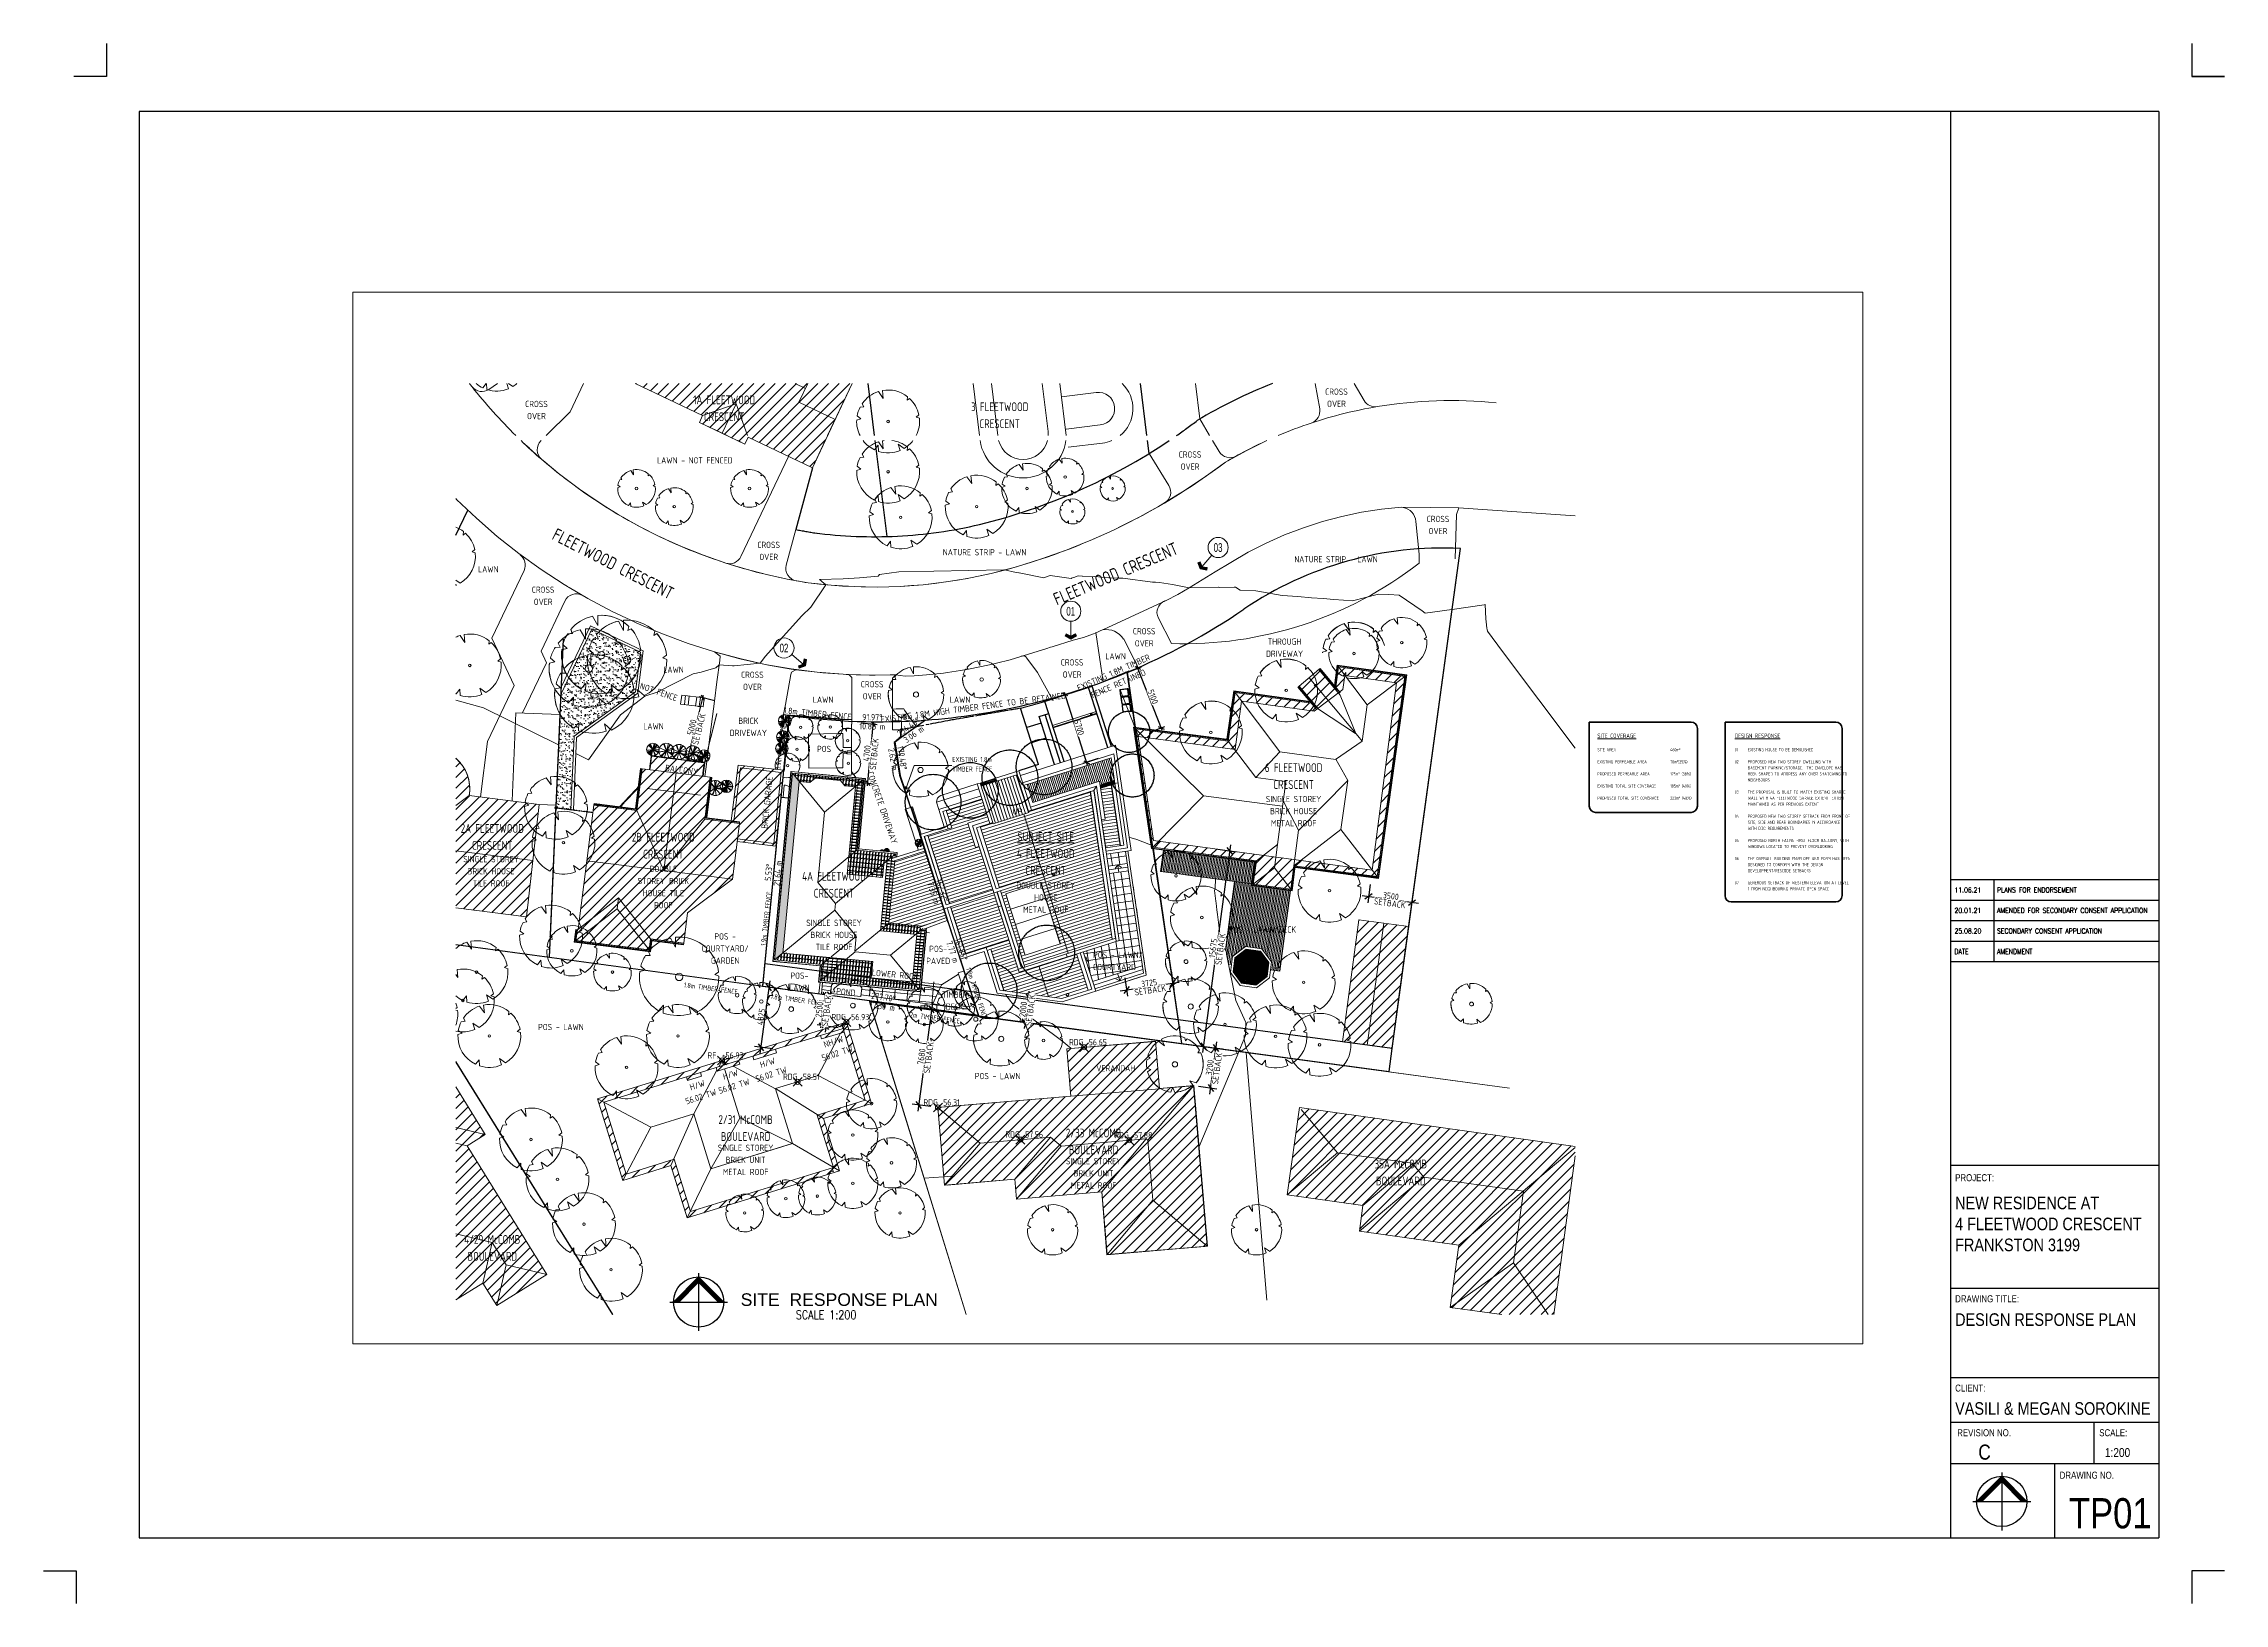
# Paper-space layout 'TP01' of a CAD drawing. Header units: millimetres. Extents: x 914 to 1781, y 0 to 620.
# The model-space entities are those that its viewports show. They can reach past a viewport. Long polylines and large blocks are cut down to what shows.
import ezdxf

# ---------------------------------------------------------------- set-up
doc = ezdxf.new("R2010")
doc.units = ezdxf.units.MM
doc.header["$LTSCALE"] = 25
doc.header["$PDMODE"] = 3
for name, pattern in [('BG_Dash 1_5mm', [2.1, 1.5, -0.6]), ('BG_Dash 3mm Loose', [6, 3, -3]), ('BG_Dash Dot 3mm', [7, 3, -2, 0, -2]), ('BG_Dot 2mm', [2, 0, -2]), ('BG_Double Dash', [33, 15, -2, 6, -2, 6, -2]), ('HIDDEN', [9.525, 6.35, -3.175])]:
    doc.linetypes.add(name, pattern=pattern)
for name, color, linetype, lineweight in [('A-ANNO-DIMS', 211, 'Continuous', 5), ('A-ANNO-NOTE', 131, 'Continuous', 25), ('A-DETL', 90, 'Continuous', 9), ('A-DETL-GENF', 92, 'Continuous', 5), ('A-DETL-HDLN', 90, 'BG_Dash 1_5mm', 9), ('A-DOOR', 3, 'Continuous', 5), ('A-FLOR', 1, 'Continuous', 5), ('A-FLOR-PATT', 8, 'Continuous', 5), ('A-GENM', 13, 'Continuous', 5), ('A-GLAZ', 3, 'Continuous', 5), ('A-GLAZ-CURT', 3, 'Continuous', 9), ('A-GLAZ-CWMG', 3, 'Continuous', 5), ('A-ROOF', 132, 'Continuous', 5), ('A-ROOF-OTLN', 132, 'Continuous', 5), ('A-ROOF-PATT', 251, 'Continuous', 5), ('A-WALL', 2, 'Continuous', 5), ('C-PROP-LINE', 91, 'BG_Dash Dot 3mm', 25), ('C-PROP-LINE-IDEN', 91, 'Continuous', 5), ('C-TOPO', 251, 'Continuous', 9), ('C-TOPO-MINR', 7, 'BG_Dash 3mm Loose', 9), ('G-ANNO-DIMS', 3, 'Continuous', 5), ('G-ANNO-TEXT', 231, 'Continuous', 5), ('L-PLNT', 71, 'Continuous', 5), ('L-SITE', 91, 'Continuous', 9), ('M-EQPM', 50, 'Continuous', 5), ('P-SANR-FIXT', 6, 'Continuous', 5), ('S-COLS', 52, 'Continuous', 5), ('S-COLS-SYMB', 171, 'Continuous', 13), ('S-STRS', 7, 'Continuous', 9), ('S-STRS-ANNO', 31, 'Continuous', 5), ('S-STRS-IDEN', 31, 'Continuous', 5)]:
    doc.layers.add(name, color=color, linetype=linetype, lineweight=lineweight)
for name, color, linetype in [('DLA-GE-L-50', 2, 'Continuous'), ('dla-txt-d-25', 3, 'Continuous'), ('DLA-TXT-N-25', 3, 'Continuous'), ('dla-txt-n-35', 2, 'Continuous'), ('DLA-TXT-T-35', 6, 'Continuous'), ('DLA-TXT-T-50', 1, 'Continuous'), ('Land-25', 3, 'Continuous'), ('Wall-25', 130, 'Continuous')]:
    doc.layers.add(name, color=color, linetype=linetype)
doc.styles.add('Arial Narrow', font='ARIALN.TTF', dxfattribs={"width": 0.8, "height": 688.297872})
doc.styles.add('DLA-NOTES', font='romans.shx', dxfattribs={"width": 0.8})
doc.styles.add('DLA-TITLE', font='helv.shx', dxfattribs={"width": 0.7, "height": 500})
doc.styles.add('ISOCPEUR', font='isocpeur.ttf', dxfattribs={"width": 0.75, "height": 500})
doc.styles.add('ISOCPEUR_1', font='isocpeur.ttf', dxfattribs={"width": 0.75, "height": 700})
doc.styles.add('ISOCPEUR_2', font='isocpeur.ttf', dxfattribs={"width": 0.75, "height": 1000})
doc.styles.add('ISOCPEUR_3', font='isocpeur.ttf', dxfattribs={"width": 0.75, "height": 400})
doc.styles.add('ISOCPEUR_4', font='isocpeur.ttf', dxfattribs={"width": 0.75, "height": 350})
doc.styles.add('ISOCPEUR_5', font='isocpeur.ttf', dxfattribs={"width": 0.75, "height": 250})
doc.dimstyles.new('BG_STANDARD_100_Rounding_Op', dxfattribs={"dimscale": 304.8, "dimtxt": 500, "dimasz": 1.148294, "dimexe": 0.984252, "dimexo": 0.0625, "dimgap": 0.131234, "dimtad": 1, "dimdec": 0, "dimrnd": 100, "dimzin": 0, "dimdsep": 46, "dimtxsty": 'ISOCPEUR', "dimblk1": 'OBLIQUE', "dimblk2": 'OBLIQUE', "dimsah": 1, "dimcen": 0.09, "dimdle": 0.656168, "dimazin": 0, "dimtfac": 1, "dimtdec": 4, "dimtix": 1, "dimtmove": 0, "dimatfit": 3, "dimfxl": 3.28084, "dimfxlon": 1, "dimtvp": 1, "dimtfill": 1, "dimtolj": 1, "dimtzin": 0, "dimarcsym": 2})
doc.dimstyles.new('BG_STANDARD_5_Rounding_Op', dxfattribs={"dimscale": 304.8, "dimtxt": 500, "dimasz": 1.64042, "dimexe": 1.64042, "dimexo": 0.0625, "dimgap": 0.131234, "dimtad": 1, "dimdec": 0, "dimrnd": 5, "dimzin": 0, "dimdsep": 46, "dimtxsty": 'ISOCPEUR', "dimblk1": 'OBLIQUE', "dimblk2": 'OBLIQUE', "dimsah": 1, "dimcen": 0.09, "dimdle": 1.64042, "dimazin": 0, "dimtfac": 1, "dimtdec": 4, "dimtix": 1, "dimtmove": 0, "dimatfit": 3, "dimfxl": 3.28084, "dimfxlon": 1, "dimtvp": 1, "dimtfill": 1, "dimtolj": 1, "dimtzin": 0, "dimarcsym": 2})
doc.dimstyles.new('BG_STANDARD_5_Rounding_Trans', dxfattribs={"dimscale": 304.8, "dimtxt": 500, "dimasz": 1.64042, "dimexe": 1.64042, "dimexo": 0.0625, "dimgap": 0.131234, "dimtad": 1, "dimdec": 0, "dimrnd": 5, "dimzin": 0, "dimdsep": 46, "dimtxsty": 'ISOCPEUR', "dimblk1": 'OBLIQUE', "dimblk2": 'OBLIQUE', "dimsah": 1, "dimcen": 0.09, "dimdle": 1.64042, "dimazin": 0, "dimtfac": 1, "dimtdec": 4, "dimtix": 1, "dimtmove": 0, "dimatfit": 3, "dimfxl": 3.28084, "dimfxlon": 1, "dimtvp": 1, "dimtolj": 1, "dimtzin": 0, "dimarcsym": 2})

psp = doc.layouts.new('TP01')

# ---------------------------------------------------------------- texts
at = {"layer": 'DLA-TXT-N-25', "color": 7, "style": 'DLA-NOTES', "width": 0.8}
for s, p in [('11.06.21', (1674.17, 282.9)), ('PLANS FOR ENDORSEMENT', (1691.09, 282.9)), ('20.01.21', (1674.17, 274.74)), ('AMENDED FOR SECONDARY CONSENT APPLICATION', (1691.09, 274.74)), ('25.08.20', (1674.17, 266.59)), ('DATE', (1674.17, 258.43)), ('AMENDMENT', (1691.09, 258.43)), ('SECONDARY CONSENT APPLICATION', (1691.09, 266.59))]:
    psp.add_text(s, height=2, dxfattribs=at).set_placement(p)
at = {"layer": 'DLA-TXT-N-25', "color": 3, "attachment_point": 1, "style": 'DLA-NOTES'}
for s, insert, char_height, width in [('{\\fArial Narrow|b0|i0|c0|p34;\\W1;NEW RESIDENCE AT\\P4 FLEETWOOD CRESCENT\\PFRANKSTON 3199}', (1674.43, 161.98), 5, 84.0581), ('{\\fArial Narrow|b0|i0|c0|p34;\\W1;DESIGN RESPONSE PLAN}', (1674.43, 115.62), 5, 81.0367), ('{\\fArial Narrow|b0|i0|c0|p34;\\W1;VASILI & MEGAN SOROKINE}', (1674.43, 80.28), 5, 93.6069), ('{\\fArial Narrow|b0|i0|c0|p34;\\W1;C}', (1683.64, 63.44), 6, 54.46), ('{\\fArial Narrow|b0|i0|c0|p34;\\W1;1:200}', (1733.99, 62.03), 3.5, 54.46), ('{\\fArial Narrow|b0|i0|c0|p34;\\W1;TP01}', (1719.66, 42.14), 12, 54.46)]:
    psp.add_mtext(s, dxfattribs=dict(at, insert=insert, char_height=char_height, width=width))
at = {"layer": 'DLA-TXT-T-35', "color": 3, "linetype": 'Continuous', "style": 'DLA-TITLE', "width": 0.8}
for s, p in [('PROJECT:', (1674.44, 168.12)), ('DRAWING TITLE:', (1674.44, 120)), ('CLIENT:', (1674.44, 84.49)), ('REVISION NO.', (1675.24, 66.75)), ('SCALE:', (1731.72, 66.75)), ('DRAWING NO.', (1716, 49.86))]:
    psp.add_text(s, height=2.8, dxfattribs=at).set_placement(p)

msp = doc.modelspace()

# ---------------------------------------------------------------- texts
at = {"layer": 'A-ANNO-NOTE', "lineweight": 5, "char_height": 688.3, "width": 839.959, "attachment_point": 2, "line_spacing_factor": 0.968573, "style": 'Arial Narrow'}
for s, insert in [('03', (21585.4, 27368.8)), ('01', (9869.8, 22302.4)), ('02', (-12932.3, 19379.3))]:
    msp.add_mtext(s, dxfattribs=dict(at, insert=insert))
at = {"layer": 'C-PROP-LINE-IDEN', "char_height": 500, "attachment_point": 2, "line_spacing_factor": 1.153846, "style": 'ISOCPEUR'}
for s, insert, width, rotation in [('10.85 m', (-5915.2, 13058.1), 1962, 359.361217), ('91.97°', (-5907.1, 13788), 1560, 359.361217), ('234.45°', (-3181, 12970.9), 2058, 35.55), ('3.06 m', (-2756.5, 12377), 1740, 35.55), ('2.62 m', (-4008.8, 10224.5), 1740, 279.516667), ('170.48°', (-3288.9, 10345.2), 1920, 279.516667), ('5.53°', (-14403.1, 1226.1), 1338, 84.466667), ('21.64 m', (-13676.5, 1155.7), 2010, 84.466667), ('7.35 m', (-803.3, -366.5), 1740, 287.679268), ('162.32°', (-107.8, -144.8), 1872, 287.679268), ('7.77 m', (710.5, -5052.6), 1740, 288.15), ('161.85°', (1404.1, -4825.2), 1782, 288.15), ('277.70°', (-4980, -8482.1), 1962, 352.3), ('17.30 m', (-5077.8, -9205.5), 1962, 352.3)]:
    msp.add_mtext(s, dxfattribs=dict(at, insert=insert, width=width, rotation=rotation))
at = {"layer": 'dla-txt-n-35', "style": 'DLA-NOTES', "width": 0.8}
msp.add_text('SCALE 1:200', height=700, dxfattribs=at).set_placement((-11993.6, -34319.6))
at = {"layer": 'DLA-TXT-T-50', "insert": (-16379.2, -32264.8), "char_height": 1000, "width": 27728.684, "attachment_point": 1, "style": 'DLA-NOTES'}
msp.add_mtext('{\\fArial|b0|i0|c0|p34;\\W1;SITE  RESPONSE PLAN}', dxfattribs=at)
at = {"layer": 'G-ANNO-DIMS', "char_height": 500, "attachment_point": 1, "line_spacing_factor": 1.153846, "style": 'ISOCPEUR'}
for s, insert, width in [('RDG. 56.93', (-9161.8, -10050.3), 2862), ('RDG. 56.65', (9732, -12053), 2862), ('RF. +56.93', (-19011.6, -13102.2), 2766), ('RDG. 58.51', (-13009.2, -14798.4), 2772), ('RDG. 56.31', (-1844.1, -16839.3), 2772), ('RDG. 57.56', (4668.7, -19391.5), 2862), ('RDG. 57.88', (13333.9, -19445.6), 2862)]:
    msp.add_mtext(s, dxfattribs=dict(at, insert=insert, width=width))
at = {"layer": 'G-ANNO-TEXT', "color": 7, "lineweight": 15, "line_spacing_factor": 1.153846}
for s, insert, char_height, width, attachment_point, style in [('CROSS\\POVER', (-32613.2, 38689.6), 500, 1752, 2, 'ISOCPEUR'), ('CROSS\\POVER', (30997.5, 39668.7), 500, 1752, 2, 'ISOCPEUR'), ('LAWN - NOT FENCED', (-23022.2, 34208.6), 500, 5736, 1, 'ISOCPEUR'), ('CROSS\\POVER', (19353.5, 34671), 500, 1752, 2, 'ISOCPEUR'), ('CROSS\\POVER', (39071.3, 29548.1), 500, 1752, 2, 'ISOCPEUR'), ('CROSS\\POVER', (-14150.4, 27489.2), 500, 1752, 2, 'ISOCPEUR'), ('NATURE STRIP - LAWN', (-300.2, 26901.4), 500, 6414, 1, 'ISOCPEUR'), ('NATURE STRIP - LAWN', (27644.2, 26344.6), 500, 6414, 1, 'ISOCPEUR'), ('LAWN', (-37255.4, 25546.5), 500, 1566, 1, 'ISOCPEUR'), ('CROSS\\POVER', (-32082.9, 23921.9), 500, 1752, 2, 'ISOCPEUR'), ('CROSS\\POVER', (15708.1, 20621.5), 500, 1752, 2, 'ISOCPEUR'), ('THROUGH\\PDRIVEWAY', (26867.5, 19795.3), 500, 2862, 2, 'ISOCPEUR'), ('LAWN', (-22526.5, 17563.4), 500, 1566, 1, 'ISOCPEUR'), ('CROSS\\POVER', (9977.2, 18142.5), 500, 1752, 2, 'ISOCPEUR'), ('LAWN', (12622, 18629.7), 500, 1566, 1, 'ISOCPEUR'), ('CROSS\\POVER', (-15448.1, 17163.4), 500, 1752, 2, 'ISOCPEUR'), ('CROSS\\POVER', (-5923.6, 16409.3), 500, 1752, 2, 'ISOCPEUR'), ('LAWN', (-10635.4, 15180), 500, 1566, 1, 'ISOCPEUR'), ('LAWN', (256.7, 15180), 500, 1566, 1, 'ISOCPEUR'), ('LAWN', (-24120.1, 13063.8), 500, 1566, 1, 'ISOCPEUR'), ('BRICK\\PDRIVEWAY', (-15766.5, 13499.2), 500, 2862, 2, 'ISOCPEUR'), ('POS', (-9747, 11263.7), 500, 1080, 2, 'ISOCPEUR'), ('\\pxql;EXISTING 1.8m \\PTIMBER FENCE', (3276.1, 10383.5), 400, 5659.368, 2, 'ISOCPEUR_3'), ('SINGLE STOREY\\PBRICK HOUSE\\PMETAL ROOF', (27588.4, 7282.3), 500, 4260, 2, 'ISOCPEUR'), ('SINGLE STOREY\\PBRICK HOUSE\\PTILE ROOF', (-36224.2, 2499.9), 500, 4260, 2, 'ISOCPEUR'), ('DOUBLE\\PSTOREY BRICK\\PHOUSE TILE\\PROOF', (-22526.5, 1723.7), 500, 3948, 2, 'ISOCPEUR'), ('DOUBLE STOREY\\PHOUSE\\PMETAL ROOF', (7879.5, 413.6), 500, 4488, 2, 'ISOCPEUR'), ('SINGLE STOREY\\PBRICK HOUSE\\PTILE ROOF', (-8957.5, -2558.4), 500, 4260, 2, 'ISOCPEUR'), ('POS - LAWN/DECK', (22424.7, -3092.3), 500, 5154, 1, 'ISOCPEUR'), ('POS -\\PCOURTYARD/\\PGARDEN', (-17610.6, -3641.6), 500, 3588, 2, 'ISOCPEUR'), ('POS-\\PPAVED', (-673.3, -4630), 500, 1836, 2, 'ISOCPEUR'), ('POS - LAWN/\\PCOURTYARD', (11645.8, -5111.8), 500, 3810, 1, 'ISOCPEUR'), ('POS-\\PLAWN', (-11706.1, -6760.6), 500, 1566, 2, 'ISOCPEUR'), ('TIMBER\\PDECK', (643.3, -8264.2), 500, 1926, 2, 'ISOCPEUR'), ('POS - LAWN', (-32480.8, -10843.6), 500, 3498, 1, 'ISOCPEUR'), ('POS - LAWN', (2240.6, -14741.3), 500, 3498, 1, 'ISOCPEUR'), ('VERANDAH', (13446.1, -14127), 500, 2958, 2, 'ISOCPEUR'), ('SINGLE STOREY\\PBRICK UNIT\\PMETAL ROOF', (-15985.4, -20445.6), 500, 4260, 2, 'ISOCPEUR'), ('SINGLE STOREY\\PBRICK UNIT\\PMETAL ROOF', (11684.5, -21512.1), 500, 4260, 2, 'ISOCPEUR')]:
    msp.add_mtext(s, dxfattribs=dict(at, insert=insert, char_height=char_height, width=width, attachment_point=attachment_point, style=style))
at = {"layer": 'G-ANNO-TEXT', "color": 7, "lineweight": 18, "char_height": 700, "attachment_point": 2, "line_spacing_factor": 1.153846, "style": 'ISOCPEUR_1'}
for s, insert, width in [('1A FLEETWOOD\\PCRESCENT', (-17688.7, 39118), 5703.319), ('3 FLEETWOOD\\PCRESCENT', (4219.4, 38566.5), 5266.541), ('6 FLEETWOOD\\PCRESCENT', (27588.4, 9877.1), 5266.541), ('2A FLEETWOOD\\PCRESCENT', (-36129.5, 5042.8), 5829.313), ('2B FLEETWOOD\\PCRESCENT', (-22526.5, 4343.9), 5770.516), ('\\fISOCPEUR|b1|i0|c0|p34|;\\W.75;\\LSUBJECT SITE\\fISOCPEUR|b0|i0|c0|p34|;\\W.75;\\l\\P4 FLEETWOOD\\PCRESCENT', (7879.5, 4395.5), 5375.735), ('4A FLEETWOOD\\PCRESCENT', (-8957.5, 1238.9), 5896.51), ('2/31 McCOMB\\PBOULEVARD', (-15985.4, -18101.8), 4947.357), ('2/33 McCOMB\\PBOULEVARD', (11684.5, -19168.3), 5073.35), ('35A McCOMB\\PBOULEVARD', (36105, -21635.1), 4762.566), ('4/29 McCOMB\\PBOULEVARD', (-36129.5, -27630.2), 5140.547)]:
    msp.add_mtext(s, dxfattribs=dict(at, insert=insert, width=width))
at = {"layer": 'G-ANNO-TEXT', "color": 7, "lineweight": 13, "line_spacing_factor": 1.153846}
for s, insert, char_height, width, attachment_point, rotation, style in [('FLEETWOOD CRESCENT', (-31002, 28601.9), 1000, 12276, 1, 332.776419, 'ISOCPEUR_2'), ('FLEETWOOD CRESCENT', (8371, 23323.2), 1000, 12276, 1, 23.113077, 'ISOCPEUR_2'), ('EXISTING 1.8M HIGH TIMBER FENCE TO BE RETAINED', (2076.3, 14555.1), 500, 12487.273, 2, 7.505098, 'ISOCPEUR'), ('LOWER ROOF', (-5917, -6507.1), 500, 3498, 1, 354.578646, 'ISOCPEUR')]:
    msp.add_mtext(s, dxfattribs=dict(at, insert=insert, char_height=char_height, width=width, attachment_point=attachment_point, rotation=rotation, style=style))
at = {"layer": 'G-ANNO-TEXT', "color": 7, "lineweight": 15, "line_spacing_factor": 1.153846}
for s, insert, char_height, width, attachment_point, rotation, style in [('1.8m TIMBER FENCE', (-10240.9, 14069.4), 500, 5142, 2, 354.22981, 'ISOCPEUR'), ('1.9m TIMBER FENCE', (-13352.7, 11573.3), 400, 4113.6, 2, 83.529359, 'ISOCPEUR_3'), ('CONCRETE DRIVEWAY', (-4872.3, 6421.4), 500, 5820, 2, 289.041913, 'ISOCPEUR'), ('BRICK GARAGE', (-14735.7, 4701.9), 500, 3990, 1, 84.344511, 'ISOCPEUR'), ('1.9m TIMBER FENCE', (-14537.7, -2458.6), 400, 4113.6, 2, 83.529359, 'ISOCPEUR_3'), ('1.8m TIMBER FENCE', (2595.3, -8370.7), 400, 4113.6, 2, 288.599266, 'ISOCPEUR_3'), ('1.8m TIMBER FENCE', (-18723.4, -7818), 400, 4113.6, 2, 352.467847, 'ISOCPEUR_3'), ('1.8m TIMBER FENCE', (-11815.7, -8731.3), 400, 4113.6, 2, 352.467847, 'ISOCPEUR_3'), ('POND', (-7990.4, -8063.2), 500, 1440, 2, 354.077976, 'ISOCPEUR'), ('2m TIMBER FENCE', (-896.6, -10175.1), 400, 3830.4, 2, 352.467847, 'ISOCPEUR_3'), ('NH/W\\P56.02 TW', (-9073.9, -12023.7), 500, 2502, 2, 17.679268, 'ISOCPEUR'), ('H/W\\P56.02 TW', (-14321.2, -13696.2), 500, 2502, 2, 17.679268, 'ISOCPEUR'), ('H/W\\P56.02 TW', (-19907.9, -15477), 500, 2502, 2, 17.679268, 'ISOCPEUR'), ('H/W\\P56.02 TW', (-17270.9, -14636.4), 500, 2502, 2, 17.679268, 'ISOCPEUR')]:
    msp.add_mtext(s, dxfattribs=dict(at, insert=insert, char_height=char_height, width=width, attachment_point=attachment_point, rotation=rotation, style=style))
at = {"layer": 'G-ANNO-TEXT', "color": 7, "char_height": 350, "attachment_point": 1, "line_spacing_factor": 1.153846, "style": 'ISOCPEUR_4'}
for s, insert, width in [('\\fISOCPEUR|b1|i0|c0|p34|;\\W.75;\\LSITE COVERAGE', (51742.2, 12235.9), 3032.251), ('\\fISOCPEUR|b1|i0|c0|p34|;\\W.75;\\LDESIGN RESPONSE', (62668.9, 12235.9), 3519.427)]:
    msp.add_mtext(s, dxfattribs=dict(at, insert=insert, width=width))
at = {"layer": 'G-ANNO-TEXT', "color": 7, "lineweight": 13, "char_height": 250, "attachment_point": 1, "line_spacing_factor": 1.153846, "style": 'ISOCPEUR_5'}
for s, insert, width in [('SITE AREA', (51742.2, 11077.7), 1459.615), ('460m²', (57537.5, 11077.7), 830.769), ('01', (62668.9, 11077.7), 271.154), ('EXISTING HOUSE TO BE DEMOLISHED\\P\\PPROPOSED NEW TWO STOREY DWELLING WITH\\PBASEMENT PARKING/STORAGE.  THE ENVELOPE HAS\\PBEEN SHAPED TO ADDRESS ANY OVER SHADOWING TO\\PNEIGHBOURS\\P\\PTHE PROPOSAL IS BUILT TO MATCH EXISTING SHARED\\PWALL WITH 4A FLEETWOOD GARAGE EXTENT. EXTENT\\PMAINTAINED AS PER PREVIOUS EXTENT\\P\\PPROPOSED NEW TWO STOREY SETBACK FROM FRONT OF\\PSITE, SIDE AND REAR BOUNDARIES IN ACCORDANCE\\PWITH DDO REQUIREMENTS\\P\\PPROPOSED NORTH FACING FIRST FLOOR BALCONY, WITH\\PWINDOWS LOCATED TO PREVENT OVERLOOKING\\P\\PTHE OVERALL BUILDING ENVELOPE AND FORM HAS BEEN\\PDESIGNED TO CONFORM WITH THE DESIGN\\PDEVELOPMENT/RESCODE SETBACKS\\P\\PGENEROUS SETBACK OF WESTERN ELEVATION AT LEVEL\\P1 FROM NEIGHBOURING PRIVATE OPEN SPACE', (63706.8, 11077.7), 7788), ('EXISTING PERMEABLE AREA', (51742.2, 10116.2), 3790.385), ('PROPOSED PERMEABLE AREA', (51742.2, 9154.7), 3986.538), ('175m² (38%)', (57537.5, 9154.7), 1650), ('70m²(25%)', (57537.5, 10116.2), 1396.154), ('02', (62668.9, 10116.2), 311.538), ('EXISTING TOTAL SITE COVERAGE', (51742.2, 8193.1), 4511.538), ('PROPOSED TOTAL SITE COVERAGE', (51742.2, 7231.6), 4707.692), ('185m² (40%)', (57537.5, 8193.1), 1673.077), ('223m² (48%)', (57537.5, 7231.6), 1713.462), ('03', (62668.9, 7712.3), 311.538), ('04', (62668.9, 5789.3), 334.615), ('05', (62668.9, 3866.2), 311.538), ('06', (62668.9, 2423.9), 311.538), ('07', (62668.9, 500.8), 311.538)]:
    msp.add_mtext(s, dxfattribs=dict(at, insert=insert, width=width))
at = {"layer": 'S-STRS-IDEN', "insert": (5257.5, 6300.7), "char_height": 500, "width": 715.385, "attachment_point": 1, "line_spacing_factor": 1.153846, "style": 'ISOCPEUR'}
msp.add_mtext('UP', dxfattribs=at)
msp.add_mtext('UP', dxfattribs=at)

# ---------------------------------------------------------------- blocks, each defined once
blk = doc.blocks.new('NORTHP')
for p, q in [((0, 11.5), (0, -11.5)), ((-11.5, 0), (11.5, 0))]:
    blk.add_line(p, q)
for points in [[(-10, 0), (0, 10), (10, 0)], [(-7.88, 0), (0, 7.88), (7.88, 0)]]:
    blk.add_lwpolyline(points)
blk.add_circle((0, 0), 10)
for points in [[(-10, 0), (-7.88, 0), (0, 10), (0, 7.88)], [(0, 7.88), (7.88, 0), (0, 10), (10, 0)]]:
    blk.add_solid(points)
blk = doc.blocks.new('Rectangular Mullion - 35mm Timber Batten_Black_-894194-PROPOSED SITE PLAN')
at = {"layer": 'A-GLAZ-CWMG', "lineweight": 9}
for p, q in [((-17.5, -17.5), (-17.5, 17.5)), ((-17.5, 17.5), (17.5, 17.5)), ((17.5, 17.5), (17.5, -17.5)), ((17.5, -17.5), (-17.5, -17.5))]:
    blk.add_line(p, q, dxfattribs=at)
blk = doc.blocks.new('Rectangular Mullion - 35mm Timber Batten_Black_-V1-PROPOSED SITE PLAN')
at = {"layer": 'A-GLAZ-CWMG', "lineweight": 9}
for p, q in [((-17.5, -17.5), (-17.5, 17.5)), ((-17.5, 17.5), (17.5, 17.5)), ((17.5, 17.5), (17.5, -17.5)), ((17.5, -17.5), (-17.5, -17.5))]:
    blk.add_line(p, q, dxfattribs=at)
blk = doc.blocks.new('Rectangular Mullion - 35mm Timber Batten_Black_-V2-PROPOSED SITE PLAN')
at = {"layer": 'A-GLAZ-CWMG', "lineweight": 9}
for p, q in [((-17.5, -17.5), (-17.5, 17.5)), ((-17.5, 17.5), (17.5, 17.5)), ((17.5, 17.5), (17.5, -17.5)), ((17.5, -17.5), (-17.5, -17.5))]:
    blk.add_line(p, q, dxfattribs=at)
blk = doc.blocks.new('Rectangular Mullion - 35mm Timber Batten_Black_-V3-PROPOSED SITE PLAN')
at = {"layer": 'A-GLAZ-CWMG', "lineweight": 9}
for p, q in [((-17.5, -17.5), (-17.5, 17.5)), ((-17.5, 17.5), (17.5, 17.5)), ((17.5, 17.5), (17.5, -17.5)), ((17.5, -17.5), (-17.5, -17.5))]:
    blk.add_line(p, q, dxfattribs=at)
blk = doc.blocks.new('Rectangular Mullion - 35mm Timber Batten_Black_-V4-PROPOSED SITE PLAN')
at = {"layer": 'A-GLAZ-CWMG', "lineweight": 9}
for p, q in [((-17.5, -17.5), (-17.5, 17.5)), ((-17.5, 17.5), (17.5, 17.5)), ((17.5, 17.5), (17.5, -17.5)), ((17.5, -17.5), (-17.5, -17.5))]:
    blk.add_line(p, q, dxfattribs=at)
blk = doc.blocks.new('Rectangular Mullion - 35mm Timber Batten_Black_-V5-PROPOSED SITE PLAN')
at = {"layer": 'A-GLAZ-CWMG', "lineweight": 9}
for p, q in [((-17.5, -17.5), (-17.5, 17.5)), ((-17.5, 17.5), (17.5, 17.5)), ((17.5, 17.5), (17.5, -17.5)), ((17.5, -17.5), (-17.5, -17.5))]:
    blk.add_line(p, q, dxfattribs=at)
blk = doc.blocks.new('Rectangular Mullion - 35mm Timber Batten_Black_-V6-PROPOSED SITE PLAN')
at = {"layer": 'A-GLAZ-CWMG', "lineweight": 9}
for p, q in [((-17.5, -17.5), (-17.5, 17.5)), ((-17.5, 17.5), (17.5, 17.5)), ((17.5, 17.5), (17.5, -17.5)), ((17.5, -17.5), (-17.5, -17.5))]:
    blk.add_line(p, q, dxfattribs=at)
blk = doc.blocks.new('Rectangular Mullion - 35mm Timber Batten_Black_-V7-PROPOSED SITE PLAN')
at = {"layer": 'A-GLAZ-CWMG', "lineweight": 9}
for p, q in [((-17.5, -17.5), (-17.5, 17.5)), ((-17.5, 17.5), (17.5, 17.5)), ((17.5, 17.5), (17.5, -17.5)), ((17.5, -17.5), (-17.5, -17.5))]:
    blk.add_line(p, q, dxfattribs=at)
blk = doc.blocks.new('Rectangular Mullion - 35mm Timber Batten_Black_-V8-PROPOSED SITE PLAN')
at = {"layer": 'A-GLAZ-CWMG', "lineweight": 9}
h = blk.add_hatch(dxfattribs=at)
h.set_pattern_fill('FP_2', color=256, style=0, pattern_type=2)
h.set_pattern_definition([(0.428, (8085.92, 12330.6), (-22444.1743, 1.0904), [244.69, -24223.84]), (344.354, (8330.6, 12332.42), (8166.053, -1873.229), [310.84, -10050.37]), (310.664, (8629.9, 12248.6), (2026.18, -153.63), [229.9, -2643.79]), (308.817, (8779.725, 12074.21), (26206.8536, -32427.14775), [445.65, -44119.59]), (342.67, (9059.07, 11726.98), (-17837.7208, 5725.6255), [271.1, -26839.16]), (355.664, (9317.9, 11646.2), (2179.81, 1872.55), [508, -1524]), (5.127, (9824.4, 11607.8), (-10344.242, -592.712), [247.2, -12112.97]), (1.375, (8044.44, 11783.52), (-18398.9848, -239.3785), [204.21, -20217.13]), (355.664, (8248.6, 11788.4), (2179.8, 1872.55), [304.8, -1727.2]), (327.363, (8552.53, 11765.38), (21514.6323, -13615.3355), [300.02, -29702.1]), (303.539, (8805.18, 11603.58), (-7039.4966, 10942.372), [463.37, -22705]), (316.375, (9061.19, 11217.36), (11586.3161, -10845.6334), [288.8, -28591.345]), (349.324, (9270.25, 11018.1), (16138.994, -2814.143), [368.01, -18032.53]), (7.553, (9631.89, 10949.92), (-28854.954, -3720.4143), [394.54, -39059.76]), (2.374, (7996.82, 11155.41), (18379.4504, 880.7854), [347.82, -34434.41]), (352.298, (8344.34, 11169.82), (32297.3351, -4247.5098), [346.04, -34257.68]), (321.974, (8687.26, 11123.44), (-3204.396, 3221.331), [366.32, -6960.16]), (308.175, (8975.83, 10897.77), (18768.399, -23669.844), [330.785, -32747.78]), (340.733, (9180.27, 10637.74), (21913.5723, -7521.1985), [315.45, -31229.67]), (355.664, (9478, 10533.6), (2179.8, 1872.55), [243.84, -1788.16]), (8.659, (9721.2, 10515.21), (18497.0394, 2970.9601), [271.1, -26839.16]), (355.664, (8740.2, 12627.4), (2179.81, 1872.55), [6.7, -2025.3]), (132.512, (9000.78, 12301.99), (28105.558, -30796.05), [445.65, -44119.59]), (149.099, (8546, 10604.3), (-2805.934, 620.316), [181.75, -4361.94]), (167.534, (8390.06, 10697.65), (-12127.542, 2386.7565), [287.37, -14081.04]), (198.863, (8109.47, 10759.68), (-10265.6315, -3789.263), [154.75, -15320.5]), (329.099, (9000.8, 12302), (2805.934, -620.316), [227.18, -4316.5]), (348.954, (9195.72, 12185.32), (-18036.528, 3641.9278), [347.82, -34434.41]), (5.789, (9537.094, 12118.68), (34891.5881, 3609.1978), [577.96, -57218.064]), (5.969, (8102.82, 12553.47), (12272.9311, 1465.9625), [227.18, -22491.26]), (340.14, (8328.77, 12577.1), (-21753.2469, 7973.04225), [379.61, -37581.28]), (312.785, (8685.81, 12448.14), (-24340.6743, 26455.928), [388.214, -38433.09]), (320.969, (8949.5, 12163.23), (19348.3371, -15519.8735), [321.29, -31807.45]), (346.202, (9199.08, 11960.9), (10136.653, -2145.44), [370.8, -11989.37]), (2.246, (9559.18, 11872.46), (-34758.47215, -1285.53506), [531.825, -52650.705]), (3.794, (8064.42, 12046.93), (-12348.7657, -530.907), [287.37, -14081.04]), (344.354, (8351.15, 12065.94), (8166.053, -1873.229), [310.84, -10050.37]), (313.154, (8650.47, 11982.12), (-20569.7725, 22122.3592), [330.785, -32747.78]), (310.664, (8876.7, 11740.8), (2026.18, -153.63), [373.58, -2500.1]), (338.31, (9120.15, 11457.43), (-25636.277, 10327.1867), [340.63, -33721.9]), (359.031, (9436.66, 11331.54), (-32568.5435, 670.1996), [346.04, -34257.68]), (12.767, (9782.65, 11325.68), (20656.6812, 4833.7551), [276.38, -27361.81]), (4.41, (8026.01, 11540.38), (14313.1623, 1258.8005), [267.27, -26459.52]), (340.733, (8292.49, 11560.93), (21913.5723, -7521.1985), [315.45, -31229.67]), (323.659, (8590.27, 11456.84), (-9414.7983, 7193.635), [383.4, -18786.45]), (305.765, (8899.1, 11229.65), (-20158.1257, 28125.9128), [504.74, -49969.095]), (339.719, (9194.1, 10820.1), (-7757.627, 3164.275), [295.86, -14497.32]), (1.673, (9471.62, 10717.54), (20409.2599, 702.5111), [388.214, -38433.09]), (18.863, (9859.67, 10728.87), (10265.6315, 3789.263), [154.75, -15320.5]), (5.127, (7979.92, 10932.53), (-10344.242, -592.712), [247.2, -12112.97]), (345.656, (8226.14, 10954.62), (22039.087, -5514.2232), [350.78, -34726.98]), (318.259, (8565.98, 10867.71), (24930.6601, -22117.1803), [434.866, -43051.83]), (326.61, (9044.08, 12604.38), (13786.101, -8850.4246), [209.21, -20711.51]), (344.88, (9218.76, 12489.24), (-31908.51133, 8719.9889), [434.39, -43004.81]), (2.789, (9638.11, 12375.94), (-14361.446, -447.2902), [491.48, -15891.03])])
h.paths.add_polyline_path([(17, 17), (17, -18), (-18, -18), (-18, 17), (-6, 17)], flags=0)
for p, q in [((-18, -18), (-18, 17)), ((-18, 17), (17, 17)), ((17, 17), (17, -18)), ((17, -18), (-18, -18))]:
    blk.add_line(p, q, dxfattribs=at)
blk = doc.blocks.new('Rectangular Mullion - 35mm Timber Batten_Black_-V9-PROPOSED SITE PLAN')
at = {"layer": 'A-GLAZ-CWMG', "lineweight": 9}
for p, q in [((-17.5, -17.5), (-17.5, 17.5)), ((-17.5, 17.5), (17.5, 17.5)), ((17.5, 17.5), (17.5, -17.5)), ((17.5, -17.5), (-17.5, -17.5))]:
    blk.add_line(p, q, dxfattribs=at)
blk = doc.blocks.new('Rectangular Mullion - 35mm Timber Batten_Black_-V10-PROPOSED SITE PLAN')
at = {"layer": 'A-GLAZ-CWMG', "lineweight": 9}
for p, q in [((-17.5, -17.5), (-17.5, 17.5)), ((-17.5, 17.5), (17.5, 17.5)), ((17.5, 17.5), (17.5, -17.5)), ((17.5, -17.5), (-17.5, -17.5))]:
    blk.add_line(p, q, dxfattribs=at)
blk = doc.blocks.new('Rectangular Mullion - 35mm Timber Batten_Black_-V11-PROPOSED SITE PLAN')
at = {"layer": 'A-GLAZ-CWMG', "lineweight": 9}
for p, q in [((-17.5, -17.5), (-17.5, 17.5)), ((-17.5, 17.5), (17.5, 17.5)), ((17.5, 17.5), (17.5, -17.5)), ((17.5, -17.5), (-17.5, -17.5))]:
    blk.add_line(p, q, dxfattribs=at)
blk = doc.blocks.new('Rectangular Mullion - 35mm Timber Batten_Black_-V12-PROPOSED SITE PLAN')
at = {"layer": 'A-GLAZ-CWMG', "lineweight": 9}
for p, q in [((-17.5, -17.5), (-17.5, 17.5)), ((-17.5, 17.5), (17.5, 17.5)), ((17.5, 17.5), (17.5, -17.5)), ((17.5, -17.5), (-17.5, -17.5))]:
    blk.add_line(p, q, dxfattribs=at)
blk = doc.blocks.new('Rectangular Mullion - 35mm Timber Batten_Black_-V13-PROPOSED SITE PLAN')
at = {"layer": 'A-GLAZ-CWMG', "lineweight": 9}
for p, q in [((-17.5, -17.5), (-17.5, 17.5)), ((-17.5, 17.5), (17.5, 17.5)), ((17.5, 17.5), (17.5, -17.5)), ((17.5, -17.5), (-17.5, -17.5))]:
    blk.add_line(p, q, dxfattribs=at)
blk = doc.blocks.new('Rectangular Mullion - 35mm Timber Batten_Black_-V14-PROPOSED SITE PLAN')
at = {"layer": 'A-GLAZ-CWMG', "lineweight": 9}
for p, q in [((-17.5, -17.5), (-17.5, 17.5)), ((-17.5, 17.5), (17.5, 17.5)), ((17.5, 17.5), (17.5, -17.5)), ((17.5, -17.5), (-17.5, -17.5))]:
    blk.add_line(p, q, dxfattribs=at)
blk = doc.blocks.new('Rectangular Mullion - 35mm Timber Batten_Black_-V15-PROPOSED SITE PLAN')
at = {"layer": 'A-GLAZ-CWMG', "lineweight": 9}
for p, q in [((-17.5, -17.5), (-17.5, 17.5)), ((-17.5, 17.5), (17.5, 17.5)), ((17.5, 17.5), (17.5, -17.5)), ((17.5, -17.5), (-17.5, -17.5))]:
    blk.add_line(p, q, dxfattribs=at)
blk = doc.blocks.new('Rectangular Mullion - 35mm Timber Batten_Black_-V16-PROPOSED SITE PLAN')
at = {"layer": 'A-GLAZ-CWMG', "lineweight": 9}
for p, q in [((-17.5, -17.5), (-17.5, 17.5)), ((-17.5, 17.5), (17.5, 17.5)), ((17.5, 17.5), (17.5, -17.5)), ((17.5, -17.5), (-17.5, -17.5))]:
    blk.add_line(p, q, dxfattribs=at)
blk = doc.blocks.new('Rectangular Mullion - 35mm Timber Batten_Black_-V17-PROPOSED SITE PLAN')
at = {"layer": 'A-GLAZ-CWMG', "lineweight": 9}
for p, q in [((-17.5, -17.5), (-17.5, 17.5)), ((-17.5, 17.5), (17.5, 17.5)), ((17.5, 17.5), (17.5, -17.5)), ((17.5, -17.5), (-17.5, -17.5))]:
    blk.add_line(p, q, dxfattribs=at)
blk = doc.blocks.new('Rectangular Mullion - 35mm Timber Batten_Black_-V18-PROPOSED SITE PLAN')
at = {"layer": 'A-GLAZ-CWMG', "lineweight": 9}
for p, q in [((-17.5, -17.5), (-17.5, 17.5)), ((-17.5, 17.5), (17.5, 17.5)), ((17.5, 17.5), (17.5, -17.5)), ((17.5, -17.5), (-17.5, -17.5))]:
    blk.add_line(p, q, dxfattribs=at)
blk = doc.blocks.new('Rectangular Mullion - 35mm Timber Batten_Black_-V19-PROPOSED SITE PLAN')
at = {"layer": 'A-GLAZ-CWMG', "lineweight": 9}
for p, q in [((-17.5, -17.5), (-17.5, 17.5)), ((-17.5, 17.5), (17.5, 17.5)), ((17.5, 17.5), (17.5, -17.5)), ((17.5, -17.5), (-17.5, -17.5))]:
    blk.add_line(p, q, dxfattribs=at)
blk = doc.blocks.new('Rectangular Mullion - 35mm Timber Batten_Black_-V20-PROPOSED SITE PLAN')
at = {"layer": 'A-GLAZ-CWMG', "lineweight": 9}
for p, q in [((-17.5, -17.5), (-17.5, 17.5)), ((-17.5, 17.5), (17.5, 17.5)), ((17.5, 17.5), (17.5, -17.5)), ((17.5, -17.5), (-17.5, -17.5))]:
    blk.add_line(p, q, dxfattribs=at)
blk = doc.blocks.new('Rectangular Mullion - 35mm Timber Batten_Black_-V21-PROPOSED SITE PLAN')
at = {"layer": 'A-GLAZ-CWMG', "lineweight": 9}
for p, q in [((-17.5, -17.5), (-17.5, 17.5)), ((-17.5, 17.5), (17.5, 17.5)), ((17.5, 17.5), (17.5, -17.5)), ((17.5, -17.5), (-17.5, -17.5))]:
    blk.add_line(p, q, dxfattribs=at)
blk = doc.blocks.new('Rectangular Mullion - 35mm Timber Batten_Black_-V22-PROPOSED SITE PLAN')
at = {"layer": 'A-GLAZ-CWMG', "lineweight": 9}
for p, q in [((-17.5, -17.5), (-17.5, 17.5)), ((-17.5, 17.5), (17.5, 17.5)), ((17.5, 17.5), (17.5, -17.5)), ((17.5, -17.5), (-17.5, -17.5))]:
    blk.add_line(p, q, dxfattribs=at)
blk = doc.blocks.new('Rectangular Mullion - 35mm Timber Batten_Black_-V23-PROPOSED SITE PLAN')
at = {"layer": 'A-GLAZ-CWMG', "lineweight": 9}
for p, q in [((-17.5, -17.5), (-17.5, 17.5)), ((-17.5, 17.5), (17.5, 17.5)), ((17.5, 17.5), (17.5, -17.5)), ((17.5, -17.5), (-17.5, -17.5))]:
    blk.add_line(p, q, dxfattribs=at)
blk = doc.blocks.new('Rectangular Mullion - 35mm Timber Batten_Black_-V24-PROPOSED SITE PLAN')
at = {"layer": 'A-GLAZ-CWMG', "lineweight": 9}
for p, q in [((-17.5, -17.5), (-17.5, 17.5)), ((-17.5, 17.5), (17.5, 17.5)), ((17.5, 17.5), (17.5, -17.5)), ((17.5, -17.5), (-17.5, -17.5))]:
    blk.add_line(p, q, dxfattribs=at)
blk = doc.blocks.new('Rectangular Mullion - 35mm Timber Batten_Black_-V25-PROPOSED SITE PLAN')
at = {"layer": 'A-GLAZ-CWMG', "lineweight": 9}
for p, q in [((-17.5, -17.5), (-17.5, 17.5)), ((-17.5, 17.5), (17.5, 17.5)), ((17.5, 17.5), (17.5, -17.5)), ((17.5, -17.5), (-17.5, -17.5))]:
    blk.add_line(p, q, dxfattribs=at)
blk = doc.blocks.new('Rectangular Mullion - 35mm Timber Batten_Black_-V26-PROPOSED SITE PLAN')
at = {"layer": 'A-GLAZ-CWMG', "lineweight": 9}
for p, q in [((-17.5, -17.5), (-17.5, 17.5)), ((-17.5, 17.5), (17.5, 17.5)), ((17.5, 17.5), (17.5, -17.5)), ((17.5, -17.5), (-17.5, -17.5))]:
    blk.add_line(p, q, dxfattribs=at)
blk = doc.blocks.new('Rectangular Mullion - 35mm Timber Batten_Black_-V27-PROPOSED SITE PLAN')
at = {"layer": 'A-GLAZ-CWMG', "lineweight": 9}
for p, q in [((-17.5, -17.5), (-17.5, 17.5)), ((-17.5, 17.5), (17.5, 17.5)), ((17.5, 17.5), (17.5, -17.5)), ((17.5, -17.5), (-17.5, -17.5))]:
    blk.add_line(p, q, dxfattribs=at)
blk = doc.blocks.new('Rectangular Mullion - 35mm Timber Batten_Black_-V28-PROPOSED SITE PLAN')
at = {"layer": 'A-GLAZ-CWMG', "lineweight": 9}
for p, q in [((-17.5, -17.5), (-17.5, 17.5)), ((-17.5, 17.5), (17.5, 17.5)), ((17.5, 17.5), (17.5, -17.5)), ((17.5, -17.5), (-17.5, -17.5))]:
    blk.add_line(p, q, dxfattribs=at)
blk = doc.blocks.new('Rectangular Mullion - 35mm Timber Batten_Black_-V29-PROPOSED SITE PLAN')
at = {"layer": 'A-GLAZ-CWMG', "lineweight": 9}
for p, q in [((-17.5, -17.5), (-17.5, 17.5)), ((-17.5, 17.5), (17.5, 17.5)), ((17.5, 17.5), (17.5, -17.5)), ((17.5, -17.5), (-17.5, -17.5))]:
    blk.add_line(p, q, dxfattribs=at)
blk = doc.blocks.new('Rectangular Mullion - 35mm Timber Batten_Black_-V30-PROPOSED SITE PLAN')
at = {"layer": 'A-GLAZ-CWMG', "lineweight": 9}
for p, q in [((-17.5, -17.5), (-17.5, 17.5)), ((-17.5, 17.5), (17.5, 17.5)), ((17.5, 17.5), (17.5, -17.5)), ((17.5, -17.5), (-17.5, -17.5))]:
    blk.add_line(p, q, dxfattribs=at)
blk = doc.blocks.new('Rectangular Mullion - 35mm Timber Batten_Black_-V31-PROPOSED SITE PLAN')
at = {"layer": 'A-GLAZ-CWMG', "lineweight": 9}
for p, q in [((-17.5, -17.5), (-17.5, 17.5)), ((-17.5, 17.5), (17.5, 17.5)), ((17.5, 17.5), (17.5, -17.5)), ((17.5, -17.5), (-17.5, -17.5))]:
    blk.add_line(p, q, dxfattribs=at)
blk = doc.blocks.new('Rectangular Mullion - 35mm Timber Batten_Black_-V32-PROPOSED SITE PLAN')
at = {"layer": 'A-GLAZ-CWMG', "lineweight": 9}
for p, q in [((-17.5, -17.5), (-17.5, 17.5)), ((-17.5, 17.5), (17.5, 17.5)), ((17.5, 17.5), (17.5, -17.5)), ((17.5, -17.5), (-17.5, -17.5))]:
    blk.add_line(p, q, dxfattribs=at)
blk = doc.blocks.new('Rectangular Mullion - 35mm Timber Batten_Black_-V33-PROPOSED SITE PLAN')
at = {"layer": 'A-GLAZ-CWMG', "lineweight": 9}
for p, q in [((-17.5, -17.5), (-17.5, 17.5)), ((-17.5, 17.5), (17.5, 17.5)), ((17.5, 17.5), (17.5, -17.5)), ((17.5, -17.5), (-17.5, -17.5))]:
    blk.add_line(p, q, dxfattribs=at)
blk = doc.blocks.new('Rectangular Mullion - 35mm Timber Batten_Black_-V34-PROPOSED SITE PLAN')
at = {"layer": 'A-GLAZ-CWMG', "lineweight": 9}
for p, q in [((-17.5, -17.5), (-17.5, 17.5)), ((-17.5, 17.5), (17.5, 17.5)), ((17.5, 17.5), (17.5, -17.5)), ((17.5, -17.5), (-17.5, -17.5))]:
    blk.add_line(p, q, dxfattribs=at)
blk = doc.blocks.new('Rectangular Mullion - 35mm Timber Batten_Black_-V35-PROPOSED SITE PLAN')
at = {"layer": 'A-GLAZ-CWMG', "lineweight": 9}
for p, q in [((-17.5, -17.5), (-17.5, 17.5)), ((-17.5, 17.5), (17.5, 17.5)), ((17.5, 17.5), (17.5, -17.5)), ((17.5, -17.5), (-17.5, -17.5))]:
    blk.add_line(p, q, dxfattribs=at)
blk = doc.blocks.new('Rectangular Mullion - 35mm Timber Batten_Black_-V36-PROPOSED SITE PLAN')
at = {"layer": 'A-GLAZ-CWMG', "lineweight": 9}
for p, q in [((-17.5, -17.5), (-17.5, 17.5)), ((-17.5, 17.5), (17.5, 17.5)), ((17.5, 17.5), (17.5, -17.5)), ((17.5, -17.5), (-17.5, -17.5))]:
    blk.add_line(p, q, dxfattribs=at)
blk = doc.blocks.new('Rectangular Mullion - 35mm Timber Batten_Black_-V37-PROPOSED SITE PLAN')
at = {"layer": 'A-GLAZ-CWMG', "lineweight": 9}
for p, q in [((-17.5, -17.5), (-17.5, 17.5)), ((-17.5, 17.5), (17.5, 17.5)), ((17.5, 17.5), (17.5, -17.5)), ((17.5, -17.5), (-17.5, -17.5))]:
    blk.add_line(p, q, dxfattribs=at)
blk = doc.blocks.new('Rectangular Mullion - 35mm Timber Batten_Black_-V38-PROPOSED SITE PLAN')
at = {"layer": 'A-GLAZ-CWMG', "lineweight": 9}
for p, q in [((-17.5, -17.5), (-17.5, 17.5)), ((-17.5, 17.5), (17.5, 17.5)), ((17.5, 17.5), (17.5, -17.5)), ((17.5, -17.5), (-17.5, -17.5))]:
    blk.add_line(p, q, dxfattribs=at)
blk = doc.blocks.new('Rectangular Mullion - 35mm Timber Batten_Black_-V39-PROPOSED SITE PLAN')
at = {"layer": 'A-GLAZ-CWMG', "lineweight": 9}
for p, q in [((-17.5, -17.5), (-17.5, 17.5)), ((-17.5, 17.5), (17.5, 17.5)), ((17.5, 17.5), (17.5, -17.5)), ((17.5, -17.5), (-17.5, -17.5))]:
    blk.add_line(p, q, dxfattribs=at)
blk = doc.blocks.new('Rectangular Mullion - 35mm Timber Batten_Black_-V40-PROPOSED SITE PLAN')
at = {"layer": 'A-GLAZ-CWMG', "lineweight": 9}
h = blk.add_hatch(dxfattribs=at)
h.set_pattern_fill('FP_5', color=256, style=0, pattern_type=2)
h.set_pattern_definition([(0.428, (6185.92, 12330.6), (-22444.1743, 1.0904), [244.69, -24223.84]), (344.354, (6430.6, 12332.42), (8166.053, -1873.23), [310.84, -10050.37]), (310.664, (6729.9, 12248.6), (2026.18, -153.63), [229.9, -2643.79]), (308.817, (6879.725, 12074.21), (26206.8536, -32427.14775), [445.65, -44119.59]), (342.67, (7159.07, 11726.98), (-17837.7208, 5725.6255), [271.1, -26839.16]), (355.664, (7417.9, 11646.2), (2179.8, 1872.55), [508, -1524]), (5.127, (7924.4, 11607.8), (-10344.242, -592.712), [247.2, -12112.97]), (1.375, (6144.44, 11783.52), (-18398.9848, -239.3785), [204.21, -20217.13]), (355.664, (6348.6, 11788.4), (2179.8, 1872.55), [304.8, -1727.2]), (327.363, (6652.53, 11765.38), (21514.6323, -13615.3355), [300.02, -29702.1]), (303.539, (6905.18, 11603.58), (-7039.4966, 10942.372), [463.37, -22705]), (316.375, (7161.19, 11217.36), (11586.3161, -10845.6334), [288.8, -28591.345]), (349.324, (7370.24, 11018.1), (16138.994, -2814.143), [368.01, -18032.53]), (7.553, (7731.89, 10949.92), (-28854.954, -3720.4143), [394.54, -39059.76]), (2.374, (6096.82, 11155.41), (18379.4504, 880.7854), [347.82, -34434.41]), (352.298, (6444.35, 11169.82), (32297.3351, -4247.5098), [346.04, -34257.68]), (321.974, (6787.26, 11123.44), (-3204.396, 3221.331), [366.32, -6960.16]), (308.175, (7075.83, 10897.77), (18768.399, -23669.844), [330.785, -32747.78]), (340.733, (7280.27, 10637.74), (21913.5723, -7521.1985), [315.45, -31229.67]), (355.664, (7578, 10533.6), (2179.8, 1872.55), [243.84, -1788.16]), (8.659, (7821.2, 10515.21), (18497.0394, 2970.9601), [271.1, -26839.16]), (355.664, (6840.2, 12627.4), (2179.8, 1872.55), [6.7, -2025.3]), (132.512, (7100.78, 12301.99), (28105.558, -30796.05), [445.65, -44119.59]), (149.099, (6646, 10604.3), (-2805.934, 620.316), [181.75, -4361.94]), (167.534, (6490.06, 10697.65), (-12127.542, 2386.7565), [287.37, -14081.04]), (198.863, (6209.47, 10759.68), (-10265.6315, -3789.263), [154.75, -15320.5]), (329.099, (7100.8, 12302), (2805.934, -620.316), [227.18, -4316.5]), (348.954, (7295.72, 12185.32), (-18036.528, 3641.9278), [347.82, -34434.41]), (5.789, (7637.094, 12118.68), (34891.5881, 3609.1978), [577.96, -57218.064]), (5.969, (6202.82, 12553.47), (12272.931, 1465.9625), [227.18, -22491.26]), (340.14, (6428.77, 12577.1), (-21753.2469, 7973.04225), [379.61, -37581.28]), (312.785, (6785.81, 12448.14), (-24340.6743, 26455.928), [388.214, -38433.09]), (320.969, (7049.5, 12163.23), (19348.3371, -15519.8735), [321.29, -31807.45]), (346.202, (7299.08, 11960.9), (10136.653, -2145.44), [370.8, -11989.37]), (2.246, (7659.18, 11872.46), (-34758.47215, -1285.53506), [531.825, -52650.705]), (3.794, (6164.42, 12046.93), (-12348.766, -530.907), [287.37, -14081.04]), (344.354, (6451.15, 12065.94), (8166.053, -1873.23), [310.84, -10050.37]), (313.154, (6750.47, 11982.12), (-20569.7725, 22122.3592), [330.785, -32747.78]), (310.664, (6976.7, 11740.8), (2026.18, -153.63), [373.58, -2500.1]), (338.31, (7220.15, 11457.43), (-25636.277, 10327.1867), [340.63, -33721.9]), (359.031, (7536.66, 11331.54), (-32568.5435, 670.1996), [346.04, -34257.68]), (12.767, (7882.65, 11325.68), (20656.6812, 4833.7551), [276.38, -27361.81]), (4.41, (6126.01, 11540.38), (14313.1623, 1258.8005), [267.27, -26459.52]), (340.733, (6392.49, 11560.93), (21913.5723, -7521.1985), [315.45, -31229.67]), (323.659, (6690.27, 11456.84), (-9414.7983, 7193.635), [383.4, -18786.45]), (305.765, (6999.1, 11229.65), (-20158.1257, 28125.9128), [504.74, -49969.095]), (339.719, (7294.1, 10820.1), (-7757.627, 3164.275), [295.86, -14497.32]), (1.673, (7571.62, 10717.54), (20409.2599, 702.5111), [388.214, -38433.09]), (18.863, (7959.67, 10728.87), (10265.6315, 3789.263), [154.75, -15320.5]), (5.127, (6079.92, 10932.53), (-10344.242, -592.712), [247.2, -12112.97]), (345.656, (6326.14, 10954.62), (22039.087, -5514.2232), [350.78, -34726.98]), (318.259, (6665.98, 10867.71), (24930.6601, -22117.1803), [434.866, -43051.83]), (326.61, (7144.08, 12604.38), (13786.101, -8850.4246), [209.21, -20711.51]), (344.88, (7318.76, 12489.24), (-31908.51133, 8719.9889), [434.39, -43004.81]), (2.789, (7738.11, 12375.94), (-14361.446, -447.2902), [491.48, -15891.03])])
h.paths.add_polyline_path([(17, 17), (17, -18), (-18, -18), (-18, 17), (-10, 17)], flags=0)
for p, q in [((-18, -18), (-18, 17)), ((-18, 17), (17, 17)), ((17, 17), (17, -18)), ((17, -18), (-18, -18))]:
    blk.add_line(p, q, dxfattribs=at)
blk = doc.blocks.new('Rectangular Mullion - 35mm Timber Batten_Black_-V41-PROPOSED SITE PLAN')
at = {"layer": 'A-GLAZ-CWMG', "lineweight": 9}
for p, q in [((-17.5, -17.5), (-17.5, 17.5)), ((-17.5, 17.5), (17.5, 17.5)), ((17.5, 17.5), (17.5, -17.5)), ((17.5, -17.5), (-17.5, -17.5))]:
    blk.add_line(p, q, dxfattribs=at)
blk = doc.blocks.new('Rectangular Mullion - 35mm Timber Batten_Black_-V42-PROPOSED SITE PLAN')
at = {"layer": 'A-GLAZ-CWMG', "lineweight": 9}
for p, q in [((-17.5, -17.5), (-17.5, 17.5)), ((-17.5, 17.5), (17.5, 17.5)), ((17.5, 17.5), (17.5, -17.5)), ((17.5, -17.5), (-17.5, -17.5))]:
    blk.add_line(p, q, dxfattribs=at)
blk = doc.blocks.new('Rectangular Mullion - 35mm Timber Batten_Black_-V43-PROPOSED SITE PLAN')
at = {"layer": 'A-GLAZ-CWMG', "lineweight": 9}
for p, q in [((-17.5, -17.5), (-17.5, 17.5)), ((-17.5, 17.5), (17.5, 17.5)), ((17.5, 17.5), (17.5, -17.5)), ((17.5, -17.5), (-17.5, -17.5))]:
    blk.add_line(p, q, dxfattribs=at)
blk = doc.blocks.new('Rectangular Mullion - 35mm Timber Batten_Black_-V44-PROPOSED SITE PLAN')
at = {"layer": 'A-GLAZ-CWMG', "lineweight": 9}
for p, q in [((-17.5, -17.5), (-17.5, 17.5)), ((-17.5, 17.5), (17.5, 17.5)), ((17.5, 17.5), (17.5, -17.5)), ((17.5, -17.5), (-17.5, -17.5))]:
    blk.add_line(p, q, dxfattribs=at)
blk = doc.blocks.new('Rectangular Mullion - 35mm Timber Batten_Black_-V45-PROPOSED SITE PLAN')
at = {"layer": 'A-GLAZ-CWMG', "lineweight": 9}
for p, q in [((-17.5, -17.5), (-17.5, 17.5)), ((-17.5, 17.5), (17.5, 17.5)), ((17.5, 17.5), (17.5, -17.5)), ((17.5, -17.5), (-17.5, -17.5))]:
    blk.add_line(p, q, dxfattribs=at)
blk = doc.blocks.new('Rectangular Mullion - 35mm Timber Batten_Black_-V46-PROPOSED SITE PLAN')
at = {"layer": 'A-GLAZ-CWMG', "lineweight": 9}
for p, q in [((-17.5, -17.5), (-17.5, 17.5)), ((-17.5, 17.5), (17.5, 17.5)), ((17.5, 17.5), (17.5, -17.5)), ((17.5, -17.5), (-17.5, -17.5))]:
    blk.add_line(p, q, dxfattribs=at)
blk = doc.blocks.new('Rectangular Mullion - 35mm Timber Batten_Black_-V47-PROPOSED SITE PLAN')
at = {"layer": 'A-GLAZ-CWMG', "lineweight": 9}
for p, q in [((-17.5, -17.5), (-17.5, 17.5)), ((-17.5, 17.5), (17.5, 17.5)), ((17.5, 17.5), (17.5, -17.5)), ((17.5, -17.5), (-17.5, -17.5))]:
    blk.add_line(p, q, dxfattribs=at)
blk = doc.blocks.new('Rectangular Mullion - 35mm Timber Batten_Black_-V48-PROPOSED SITE PLAN')
at = {"layer": 'A-GLAZ-CWMG', "lineweight": 9}
for p, q in [((-17.5, -17.5), (-17.5, 17.5)), ((-17.5, 17.5), (17.5, 17.5)), ((17.5, 17.5), (17.5, -17.5)), ((17.5, -17.5), (-17.5, -17.5))]:
    blk.add_line(p, q, dxfattribs=at)
blk = doc.blocks.new('Rectangular Mullion - 35mm Timber Batten_Black_-V49-PROPOSED SITE PLAN')
at = {"layer": 'A-GLAZ-CWMG', "lineweight": 9}
for p, q in [((-17.5, -17.5), (-17.5, 17.5)), ((-17.5, 17.5), (17.5, 17.5)), ((17.5, 17.5), (17.5, -17.5)), ((17.5, -17.5), (-17.5, -17.5))]:
    blk.add_line(p, q, dxfattribs=at)
blk = doc.blocks.new('Rectangular Mullion - 35mm Timber Batten_Black_-V50-PROPOSED SITE PLAN')
at = {"layer": 'A-GLAZ-CWMG', "lineweight": 9}
for p, q in [((-17.5, -17.5), (-17.5, 17.5)), ((-17.5, 17.5), (17.5, 17.5)), ((17.5, 17.5), (17.5, -17.5)), ((17.5, -17.5), (-17.5, -17.5))]:
    blk.add_line(p, q, dxfattribs=at)
blk = doc.blocks.new('Rectangular Mullion - 35mm Timber Batten_Black_-V51-PROPOSED SITE PLAN')
at = {"layer": 'A-GLAZ-CWMG', "lineweight": 9}
for p, q in [((-17.5, -17.5), (-17.5, 17.5)), ((-17.5, 17.5), (17.5, 17.5)), ((17.5, 17.5), (17.5, -17.5)), ((17.5, -17.5), (-17.5, -17.5))]:
    blk.add_line(p, q, dxfattribs=at)
blk = doc.blocks.new('Rectangular Mullion - 35mm Timber Batten_Black_-V52-PROPOSED SITE PLAN')
at = {"layer": 'A-GLAZ-CWMG', "lineweight": 9}
for p, q in [((-17.5, -17.5), (-17.5, 17.5)), ((-17.5, 17.5), (17.5, 17.5)), ((17.5, 17.5), (17.5, -17.5)), ((17.5, -17.5), (-17.5, -17.5))]:
    blk.add_line(p, q, dxfattribs=at)
blk = doc.blocks.new('Rectangular Mullion - 35mm Timber Batten_Black_-V53-PROPOSED SITE PLAN')
at = {"layer": 'A-GLAZ-CWMG', "lineweight": 9}
for p, q in [((-17.5, -17.5), (-17.5, 17.5)), ((-17.5, 17.5), (17.5, 17.5)), ((17.5, 17.5), (17.5, -17.5)), ((17.5, -17.5), (-17.5, -17.5))]:
    blk.add_line(p, q, dxfattribs=at)
blk = doc.blocks.new('Rectangular Mullion - 35mm Timber Batten_Black_-V54-PROPOSED SITE PLAN')
at = {"layer": 'A-GLAZ-CWMG', "lineweight": 9}
for p, q in [((-17.5, -17.5), (-17.5, 17.5)), ((-17.5, 17.5), (17.5, 17.5)), ((17.5, 17.5), (17.5, -17.5)), ((17.5, -17.5), (-17.5, -17.5))]:
    blk.add_line(p, q, dxfattribs=at)
blk = doc.blocks.new('Rectangular Mullion - 35mm Timber Batten_Black_-V55-PROPOSED SITE PLAN')
at = {"layer": 'A-GLAZ-CWMG', "lineweight": 9}
for p, q in [((-17.5, -17.5), (-17.5, 17.5)), ((-17.5, 17.5), (17.5, 17.5)), ((17.5, 17.5), (17.5, -17.5)), ((17.5, -17.5), (-17.5, -17.5))]:
    blk.add_line(p, q, dxfattribs=at)
blk = doc.blocks.new('Rectangular Mullion - 35mm Timber Batten_Black_-V56-PROPOSED SITE PLAN')
at = {"layer": 'A-GLAZ-CWMG', "lineweight": 9}
for p, q in [((-17.5, -17.5), (-17.5, 17.5)), ((-17.5, 17.5), (17.5, 17.5)), ((17.5, 17.5), (17.5, -17.5)), ((17.5, -17.5), (-17.5, -17.5))]:
    blk.add_line(p, q, dxfattribs=at)
blk = doc.blocks.new('Rectangular Mullion - 35mm Timber Batten_Black_-V57-PROPOSED SITE PLAN')
at = {"layer": 'A-GLAZ-CWMG', "lineweight": 9}
for p, q in [((-17.5, -17.5), (-17.5, 17.5)), ((-17.5, 17.5), (17.5, 17.5)), ((17.5, 17.5), (17.5, -17.5)), ((17.5, -17.5), (-17.5, -17.5))]:
    blk.add_line(p, q, dxfattribs=at)
blk = doc.blocks.new('Rectangular Mullion - 35mm Timber Batten_Black_-V58-PROPOSED SITE PLAN')
at = {"layer": 'A-GLAZ-CWMG', "lineweight": 9}
for p, q in [((-17.5, -17.5), (-17.5, 17.5)), ((-17.5, 17.5), (17.5, 17.5)), ((17.5, 17.5), (17.5, -17.5)), ((17.5, -17.5), (-17.5, -17.5))]:
    blk.add_line(p, q, dxfattribs=at)
blk = doc.blocks.new('Rectangular Mullion - 35mm Timber Batten_Black_-V59-PROPOSED SITE PLAN')
at = {"layer": 'A-GLAZ-CWMG', "lineweight": 9}
for p, q in [((-17.5, -17.5), (-17.5, 17.5)), ((-17.5, 17.5), (17.5, 17.5)), ((17.5, 17.5), (17.5, -17.5)), ((17.5, -17.5), (-17.5, -17.5))]:
    blk.add_line(p, q, dxfattribs=at)
blk = doc.blocks.new('Rectangular Mullion - 35mm Timber Batten_Black_-V60-PROPOSED SITE PLAN')
at = {"layer": 'A-GLAZ-CWMG', "lineweight": 9}
for p, q in [((-17.5, -17.5), (-17.5, 17.5)), ((-17.5, 17.5), (17.5, 17.5)), ((17.5, 17.5), (17.5, -17.5)), ((17.5, -17.5), (-17.5, -17.5))]:
    blk.add_line(p, q, dxfattribs=at)
blk = doc.blocks.new('Rectangular Mullion - 35mm Timber Batten_Black_-V61-PROPOSED SITE PLAN')
at = {"layer": 'A-GLAZ-CWMG', "lineweight": 9}
for p, q in [((-17.5, -17.5), (-17.5, 17.5)), ((-17.5, 17.5), (17.5, 17.5)), ((17.5, 17.5), (17.5, -17.5)), ((17.5, -17.5), (-17.5, -17.5))]:
    blk.add_line(p, q, dxfattribs=at)
blk = doc.blocks.new('Rectangular Mullion - 35mm Timber Batten_Black_-V62-PROPOSED SITE PLAN')
at = {"layer": 'A-GLAZ-CWMG', "lineweight": 9}
for p, q in [((-17.5, -17.5), (-17.5, 17.5)), ((-17.5, 17.5), (17.5, 17.5)), ((17.5, 17.5), (17.5, -17.5)), ((17.5, -17.5), (-17.5, -17.5))]:
    blk.add_line(p, q, dxfattribs=at)
blk = doc.blocks.new('Rectangular Mullion - 35mm Timber Batten_Black_-V63-PROPOSED SITE PLAN')
at = {"layer": 'A-GLAZ-CWMG', "lineweight": 9}
for p, q in [((-17.5, -17.5), (-17.5, 17.5)), ((-17.5, 17.5), (17.5, 17.5)), ((17.5, 17.5), (17.5, -17.5)), ((17.5, -17.5), (-17.5, -17.5))]:
    blk.add_line(p, q, dxfattribs=at)
blk = doc.blocks.new('Rectangular Mullion - 35mm Timber Batten_Black_-V64-PROPOSED SITE PLAN')
at = {"layer": 'A-GLAZ-CWMG', "lineweight": 9}
for p, q in [((-17.5, -17.5), (-17.5, 17.5)), ((-17.5, 17.5), (17.5, 17.5)), ((17.5, 17.5), (17.5, -17.5)), ((17.5, -17.5), (-17.5, -17.5))]:
    blk.add_line(p, q, dxfattribs=at)
blk = doc.blocks.new('Rectangular Mullion - 35mm Timber Batten_Black_-V65-PROPOSED SITE PLAN')
at = {"layer": 'A-GLAZ-CWMG', "lineweight": 9}
for p, q in [((-17.5, -17.5), (-17.5, 17.5)), ((-17.5, 17.5), (17.5, 17.5)), ((17.5, 17.5), (17.5, -17.5)), ((17.5, -17.5), (-17.5, -17.5))]:
    blk.add_line(p, q, dxfattribs=at)
blk = doc.blocks.new('Rectangular Mullion - 35mm Timber Batten_Black_-V66-PROPOSED SITE PLAN')
at = {"layer": 'A-GLAZ-CWMG', "lineweight": 9}
for p, q in [((-17.5, -17.5), (-17.5, 17.5)), ((-17.5, 17.5), (17.5, 17.5)), ((17.5, 17.5), (17.5, -17.5)), ((17.5, -17.5), (-17.5, -17.5))]:
    blk.add_line(p, q, dxfattribs=at)
blk = doc.blocks.new('Rectangular Mullion - 35mm Timber Batten_Black_-V67-PROPOSED SITE PLAN')
at = {"layer": 'A-GLAZ-CWMG', "lineweight": 9}
for p, q in [((-17.5, -17.5), (-17.5, 17.5)), ((-17.5, 17.5), (17.5, 17.5)), ((17.5, 17.5), (17.5, -17.5)), ((17.5, -17.5), (-17.5, -17.5))]:
    blk.add_line(p, q, dxfattribs=at)
blk = doc.blocks.new('Rectangular Mullion - 35mm Timber Batten_Black_-V68-PROPOSED SITE PLAN')
at = {"layer": 'A-GLAZ-CWMG', "lineweight": 9}
for p, q in [((-17.5, -17.5), (-17.5, 17.5)), ((-17.5, 17.5), (17.5, 17.5)), ((17.5, 17.5), (17.5, -17.5)), ((17.5, -17.5), (-17.5, -17.5))]:
    blk.add_line(p, q, dxfattribs=at)
blk = doc.blocks.new('Rectangular Mullion - 35mm Timber Batten_Black_-V69-PROPOSED SITE PLAN')
at = {"layer": 'A-GLAZ-CWMG', "lineweight": 9}
for p, q in [((-17.5, -17.5), (-17.5, 17.5)), ((-17.5, 17.5), (17.5, 17.5)), ((17.5, 17.5), (17.5, -17.5)), ((17.5, -17.5), (-17.5, -17.5))]:
    blk.add_line(p, q, dxfattribs=at)
blk = doc.blocks.new('Rectangular Mullion - 35mm Timber Batten_Black_-V70-PROPOSED SITE PLAN')
at = {"layer": 'A-GLAZ-CWMG', "lineweight": 9}
for p, q in [((-17.5, -17.5), (-17.5, 17.5)), ((-17.5, 17.5), (17.5, 17.5)), ((17.5, 17.5), (17.5, -17.5)), ((17.5, -17.5), (-17.5, -17.5))]:
    blk.add_line(p, q, dxfattribs=at)
blk = doc.blocks.new('Rectangular Mullion - 35mm Timber Batten_Black_-V71-PROPOSED SITE PLAN')
at = {"layer": 'A-GLAZ-CWMG', "lineweight": 9}
for p, q in [((-17.5, -17.5), (-17.5, 17.5)), ((-17.5, 17.5), (17.5, 17.5)), ((17.5, 17.5), (17.5, -17.5)), ((17.5, -17.5), (-17.5, -17.5))]:
    blk.add_line(p, q, dxfattribs=at)
blk = doc.blocks.new('Rectangular Mullion - 35mm Timber Batten_Black_-V72-PROPOSED SITE PLAN')
at = {"layer": 'A-GLAZ-CWMG', "lineweight": 9}
for p, q in [((-17.5, -17.5), (-17.5, 17.5)), ((-17.5, 17.5), (17.5, 17.5)), ((17.5, 17.5), (17.5, -17.5)), ((17.5, -17.5), (-17.5, -17.5))]:
    blk.add_line(p, q, dxfattribs=at)
blk = doc.blocks.new('Rectangular Mullion - 35mm Timber Batten_Black_-V73-PROPOSED SITE PLAN')
at = {"layer": 'A-GLAZ-CWMG', "lineweight": 9}
for p, q in [((-17.5, -17.5), (-17.5, 17.5)), ((-17.5, 17.5), (17.5, 17.5)), ((17.5, 17.5), (17.5, -17.5)), ((17.5, -17.5), (-17.5, -17.5))]:
    blk.add_line(p, q, dxfattribs=at)
blk = doc.blocks.new('Rectangular Mullion - 35mm Timber Batten_Black_-V74-PROPOSED SITE PLAN')
at = {"layer": 'A-GLAZ-CWMG', "lineweight": 9}
for p, q in [((-17.5, -17.5), (-17.5, 17.5)), ((-17.5, 17.5), (17.5, 17.5)), ((17.5, 17.5), (17.5, -17.5)), ((17.5, -17.5), (-17.5, -17.5))]:
    blk.add_line(p, q, dxfattribs=at)
blk = doc.blocks.new('Rectangular Mullion - 35mm Timber Batten_Black_-V75-PROPOSED SITE PLAN')
at = {"layer": 'A-GLAZ-CWMG', "lineweight": 9}
for p, q in [((-17.5, -17.5), (-17.5, 17.5)), ((-17.5, 17.5), (17.5, 17.5)), ((17.5, 17.5), (17.5, -17.5)), ((17.5, -17.5), (-17.5, -17.5))]:
    blk.add_line(p, q, dxfattribs=at)
blk = doc.blocks.new('Rectangular Mullion - 35mm Timber Batten_Black_-V76-PROPOSED SITE PLAN')
at = {"layer": 'A-GLAZ-CWMG', "lineweight": 9}
for p, q in [((-17.5, -17.5), (-17.5, 17.5)), ((-17.5, 17.5), (17.5, 17.5)), ((17.5, 17.5), (17.5, -17.5)), ((17.5, -17.5), (-17.5, -17.5))]:
    blk.add_line(p, q, dxfattribs=at)
blk = doc.blocks.new('Rectangular Mullion - 35mm Timber Batten_Black_-V77-PROPOSED SITE PLAN')
at = {"layer": 'A-GLAZ-CWMG', "lineweight": 9}
for p, q in [((-17.5, -17.5), (-17.5, 17.5)), ((-17.5, 17.5), (17.5, 17.5)), ((17.5, 17.5), (17.5, -17.5)), ((17.5, -17.5), (-17.5, -17.5))]:
    blk.add_line(p, q, dxfattribs=at)
blk = doc.blocks.new('Rectangular Mullion - 35mm Timber Batten_Black_-V78-PROPOSED SITE PLAN')
at = {"layer": 'A-GLAZ-CWMG', "lineweight": 9}
for p, q in [((-17.5, -17.5), (-17.5, 17.5)), ((-17.5, 17.5), (17.5, 17.5)), ((17.5, 17.5), (17.5, -17.5)), ((17.5, -17.5), (-17.5, -17.5))]:
    blk.add_line(p, q, dxfattribs=at)
blk = doc.blocks.new('Rectangular Mullion - 35mm Timber Batten_Black_-V79-PROPOSED SITE PLAN')
at = {"layer": 'A-GLAZ-CWMG', "lineweight": 9}
for p, q in [((-17.5, -17.5), (-17.5, 17.5)), ((-17.5, 17.5), (17.5, 17.5)), ((17.5, 17.5), (17.5, -17.5)), ((17.5, -17.5), (-17.5, -17.5))]:
    blk.add_line(p, q, dxfattribs=at)
blk = doc.blocks.new('Rectangular Mullion - 35mm Timber Batten_Black_-V80-PROPOSED SITE PLAN')
at = {"layer": 'A-GLAZ-CWMG', "lineweight": 9}
for p, q in [((-17.5, -17.5), (-17.5, 17.5)), ((-17.5, 17.5), (17.5, 17.5)), ((17.5, 17.5), (17.5, -17.5)), ((17.5, -17.5), (-17.5, -17.5))]:
    blk.add_line(p, q, dxfattribs=at)
blk = doc.blocks.new('Rectangular Mullion - 35mm Timber Batten_Black_-V81-PROPOSED SITE PLAN')
at = {"layer": 'A-GLAZ-CWMG', "lineweight": 9}
for p, q in [((-17.5, -17.5), (-17.5, 17.5)), ((-17.5, 17.5), (17.5, 17.5)), ((17.5, 17.5), (17.5, -17.5)), ((17.5, -17.5), (-17.5, -17.5))]:
    blk.add_line(p, q, dxfattribs=at)
blk = doc.blocks.new('Rectangular Mullion - 35mm Timber Batten_Black_-V82-PROPOSED SITE PLAN')
at = {"layer": 'A-GLAZ-CWMG', "lineweight": 9}
for p, q in [((-17.5, -17.5), (-17.5, 17.5)), ((-17.5, 17.5), (17.5, 17.5)), ((17.5, 17.5), (17.5, -17.5)), ((17.5, -17.5), (-17.5, -17.5))]:
    blk.add_line(p, q, dxfattribs=at)
blk = doc.blocks.new('Rectangular Mullion - 35mm Timber Batten_Black_-V83-PROPOSED SITE PLAN')
at = {"layer": 'A-GLAZ-CWMG', "lineweight": 9}
for p, q in [((-17.5, -17.5), (-17.5, 17.5)), ((-17.5, 17.5), (17.5, 17.5)), ((17.5, 17.5), (17.5, -17.5)), ((17.5, -17.5), (-17.5, -17.5))]:
    blk.add_line(p, q, dxfattribs=at)
blk = doc.blocks.new('Rectangular Mullion - 35mm Timber Batten_Black_-V84-PROPOSED SITE PLAN')
at = {"layer": 'A-GLAZ-CWMG', "lineweight": 9}
for p, q in [((-17.5, -17.5), (-17.5, 17.5)), ((-17.5, 17.5), (17.5, 17.5)), ((17.5, 17.5), (17.5, -17.5)), ((17.5, -17.5), (-17.5, -17.5))]:
    blk.add_line(p, q, dxfattribs=at)
blk = doc.blocks.new('Rectangular Mullion - 35mm Timber Batten_Black_-V85-PROPOSED SITE PLAN')
at = {"layer": 'A-GLAZ-CWMG', "lineweight": 9}
for p, q in [((-17.5, -17.5), (-17.5, 17.5)), ((-17.5, 17.5), (17.5, 17.5)), ((17.5, 17.5), (17.5, -17.5)), ((17.5, -17.5), (-17.5, -17.5))]:
    blk.add_line(p, q, dxfattribs=at)
blk = doc.blocks.new('Rectangular Mullion - 35mm Timber Batten_Black_-V86-PROPOSED SITE PLAN')
at = {"layer": 'A-GLAZ-CWMG', "lineweight": 9}
for p, q in [((-17.5, -17.5), (-17.5, 17.5)), ((-17.5, 17.5), (17.5, 17.5)), ((17.5, 17.5), (17.5, -17.5)), ((17.5, -17.5), (-17.5, -17.5))]:
    blk.add_line(p, q, dxfattribs=at)
blk = doc.blocks.new('Rectangular Mullion - 35mm Timber Batten_Black_-V87-PROPOSED SITE PLAN')
at = {"layer": 'A-GLAZ-CWMG', "lineweight": 9}
for p, q in [((-17.5, -17.5), (-17.5, 17.5)), ((-17.5, 17.5), (17.5, 17.5)), ((17.5, 17.5), (17.5, -17.5)), ((17.5, -17.5), (-17.5, -17.5))]:
    blk.add_line(p, q, dxfattribs=at)
blk = doc.blocks.new('Rectangular Mullion - 35mm Timber Batten_Black_-V88-PROPOSED SITE PLAN')
at = {"layer": 'A-GLAZ-CWMG', "lineweight": 9}
for p, q in [((-17.5, -17.5), (-17.5, 17.5)), ((-17.5, 17.5), (17.5, 17.5)), ((17.5, 17.5), (17.5, -17.5)), ((17.5, -17.5), (-17.5, -17.5))]:
    blk.add_line(p, q, dxfattribs=at)
blk = doc.blocks.new('Rectangular Mullion - 35mm Timber Batten_Black_-V89-PROPOSED SITE PLAN')
at = {"layer": 'A-GLAZ-CWMG', "lineweight": 9}
for p, q in [((-17.5, -17.5), (-17.5, 17.5)), ((-17.5, 17.5), (17.5, 17.5)), ((17.5, 17.5), (17.5, -17.5)), ((17.5, -17.5), (-17.5, -17.5))]:
    blk.add_line(p, q, dxfattribs=at)
blk = doc.blocks.new('Rectangular Mullion - 35mm Timber Batten_Black_-V90-PROPOSED SITE PLAN')
at = {"layer": 'A-GLAZ-CWMG', "lineweight": 9}
for p, q in [((-17.5, -17.5), (-17.5, 17.5)), ((-17.5, 17.5), (17.5, 17.5)), ((17.5, 17.5), (17.5, -17.5)), ((17.5, -17.5), (-17.5, -17.5))]:
    blk.add_line(p, q, dxfattribs=at)
blk = doc.blocks.new('Rectangular Mullion - 35mm Timber Batten_Black_-V91-PROPOSED SITE PLAN')
at = {"layer": 'A-GLAZ-CWMG', "lineweight": 9}
for p, q in [((-17.5, -17.5), (-17.5, 17.5)), ((-17.5, 17.5), (17.5, 17.5)), ((17.5, 17.5), (17.5, -17.5)), ((17.5, -17.5), (-17.5, -17.5))]:
    blk.add_line(p, q, dxfattribs=at)
blk = doc.blocks.new('Rectangular Mullion - 35mm Timber Batten_Black_-V92-PROPOSED SITE PLAN')
at = {"layer": 'A-GLAZ-CWMG', "lineweight": 9}
for p, q in [((-17.5, -17.5), (-17.5, 17.5)), ((-17.5, 17.5), (17.5, 17.5)), ((17.5, 17.5), (17.5, -17.5)), ((17.5, -17.5), (-17.5, -17.5))]:
    blk.add_line(p, q, dxfattribs=at)
blk = doc.blocks.new('Rectangular Mullion - 35mm Timber Batten_Black_-V93-PROPOSED SITE PLAN')
at = {"layer": 'A-GLAZ-CWMG', "lineweight": 9}
for p, q in [((-17.5, -17.5), (-17.5, 17.5)), ((-17.5, 17.5), (17.5, 17.5)), ((17.5, 17.5), (17.5, -17.5)), ((17.5, -17.5), (-17.5, -17.5))]:
    blk.add_line(p, q, dxfattribs=at)
blk = doc.blocks.new('Rectangular Mullion - 35mm Timber Batten_Black_-V94-PROPOSED SITE PLAN')
at = {"layer": 'A-GLAZ-CWMG', "lineweight": 9}
for p, q in [((-17.5, -17.5), (-17.5, 17.5)), ((-17.5, 17.5), (17.5, 17.5)), ((17.5, 17.5), (17.5, -17.5)), ((17.5, -17.5), (-17.5, -17.5))]:
    blk.add_line(p, q, dxfattribs=at)
blk = doc.blocks.new('Rectangular Mullion - 35mm Timber Batten_Black_-V95-PROPOSED SITE PLAN')
at = {"layer": 'A-GLAZ-CWMG', "lineweight": 9}
for p, q in [((-17.5, -17.5), (-17.5, 17.5)), ((-17.5, 17.5), (17.5, 17.5)), ((17.5, 17.5), (17.5, -17.5)), ((17.5, -17.5), (-17.5, -17.5))]:
    blk.add_line(p, q, dxfattribs=at)
blk = doc.blocks.new('Rectangular Mullion - 35mm Timber Batten_Black_-V96-PROPOSED SITE PLAN')
at = {"layer": 'A-GLAZ-CWMG', "lineweight": 9}
for p, q in [((-17.5, -17.5), (-17.5, 17.5)), ((-17.5, 17.5), (17.5, 17.5)), ((17.5, 17.5), (17.5, -17.5)), ((17.5, -17.5), (-17.5, -17.5))]:
    blk.add_line(p, q, dxfattribs=at)
blk = doc.blocks.new('Rectangular Mullion - 35mm Timber Batten_Black_-V97-PROPOSED SITE PLAN')
at = {"layer": 'A-GLAZ-CWMG', "lineweight": 9}
for p, q in [((-17.5, -17.5), (-17.5, 17.5)), ((-17.5, 17.5), (17.5, 17.5)), ((17.5, 17.5), (17.5, -17.5)), ((17.5, -17.5), (-17.5, -17.5))]:
    blk.add_line(p, q, dxfattribs=at)
blk = doc.blocks.new('Rectangular Mullion - 35mm Timber Batten_Black_-V98-PROPOSED SITE PLAN')
at = {"layer": 'A-GLAZ-CWMG', "lineweight": 9}
for p, q in [((-17.5, -17.5), (-17.5, 17.5)), ((-17.5, 17.5), (17.5, 17.5)), ((17.5, 17.5), (17.5, -17.5)), ((17.5, -17.5), (-17.5, -17.5))]:
    blk.add_line(p, q, dxfattribs=at)
blk = doc.blocks.new('Rectangular Mullion - 35mm Timber Batten_Black_-V99-PROPOSED SITE PLAN')
at = {"layer": 'A-GLAZ-CWMG', "lineweight": 9}
for p, q in [((-17.5, -17.5), (-17.5, 17.5)), ((-17.5, 17.5), (17.5, 17.5)), ((17.5, 17.5), (17.5, -17.5)), ((17.5, -17.5), (-17.5, -17.5))]:
    blk.add_line(p, q, dxfattribs=at)
blk = doc.blocks.new('Rectangular Mullion - 35mm Timber Batten_Black_-V100-PROPOSED SITE PLAN')
at = {"layer": 'A-GLAZ-CWMG', "lineweight": 9}
for p, q in [((-17.5, -17.5), (-17.5, 17.5)), ((-17.5, 17.5), (17.5, 17.5)), ((17.5, 17.5), (17.5, -17.5)), ((17.5, -17.5), (-17.5, -17.5))]:
    blk.add_line(p, q, dxfattribs=at)
blk = doc.blocks.new('Rectangular Mullion - 35mm Timber Batten_Black_-V101-PROPOSED SITE PLAN')
at = {"layer": 'A-GLAZ-CWMG', "lineweight": 9}
for p, q in [((-17.5, -17.5), (-17.5, 17.5)), ((-17.5, 17.5), (17.5, 17.5)), ((17.5, 17.5), (17.5, -17.5)), ((17.5, -17.5), (-17.5, -17.5))]:
    blk.add_line(p, q, dxfattribs=at)
blk = doc.blocks.new('Rectangular Mullion - 35mm Timber Batten_Black_-V102-PROPOSED SITE PLAN')
at = {"layer": 'A-GLAZ-CWMG', "lineweight": 9}
h = blk.add_hatch(dxfattribs=at)
h.set_pattern_fill('FP_10', color=256, style=0, pattern_type=2)
h.set_pattern_definition([(89.23, (-9899.1, 8774.26), (-470.3422, -22439.2456), [244.69, -24223.84]), (73.157, (-9895.8, 9018.93), (2043.41, 8125.139), [310.84, -10050.37]), (39.467, (-9805.7, 9316.4), (195.92, 2022.53), [229.9, -2643.79]), (37.619, (-9628.27, 9462.56), (32967.97996, 25523.15386), [445.65, -44119.59]), (71.472, (-9275.27, 9734.59), (-6097.3165, -17714.113), [271.1, -26839.16]), (84.467, (-9189.1, 9991.6), (-1826.6, 2218.46), [508, -1524]), (93.929, (-9140.14, 10497.27), (376.31, -10354.373), [247.2, -12112.97]), (90.177, (-9353.01, 8721.36), (-145.351, -18399.9678), [204.21, -20217.13]), (84.467, (-9353.6, 8925.6), (-1826.6, 2218.46), [304.8, -1727.2]), (56.166, (-9324.25, 9228.95), (14061.8066, 21225.512), [300.02, -29702.1]), (32.342, (-9157.2, 9478.17), (-11087.0396, -6809.3735), [463.37, -22705]), (45.177, (-8765.72, 9726.05), (11085.5039, 11357.0282), [288.8, -28591.345]), (78.126, (-8562.14, 9930.9), (3150.954, 16076.6296), [368.01, -18032.53]), (96.355, (-8486.42, 10291.03), (3116.3155, -28926.4313), [394.54, -39059.76]), (91.176, (-8726.03, 8660.62), (-496.3241, 18393.848), [347.82, -34434.41]), (81.1, (-8733.17, 9008.37), (4921.8385, 32201.4705), [346.04, -34257.68]), (50.777, (-8679.64, 9350.24), (-3287.568, -3136.402), [366.32, -6960.16]), (36.977, (-8447.99, 9634.03), (24057.0708, 18269.4187), [330.785, -32747.78]), (69.535, (-8183.74, 9833), (7977.7129, 21751.5327), [315.45, -31229.67]), (84.467, (-8073.4, 10128.5), (-1826.6, 2218.46), [243.84, -1788.16]), (97.461, (-8049.93, 10371.24), (-2583.5835, 18555.1116), [271.1, -26839.16]), (84.467, (-10182.2, 9434.6), (-1826.6, 2218.46), [6.7, -2025.3]), (221.314, (-9851.38, 9688.32), (31376.9359, 27455.5455), [445.65, -44119.59]), (237.902, (-8163.6, 9198.2), (-678.797, -2792.36), [181.75, -4361.94]), (256.337, (-8260.15, 9044.2), (-2639.581, -12075.036), [287.37, -14081.04]), (287.665, (-8328.03, 8764.97), (3573.806, -10342.6117), [154.75, -15320.5]), (57.902, (-9851.4, 9688.3), (678.797, 2792.36), [227.18, -4316.5]), (77.757, (-9730.66, 9880.78), (-4017.9174, -17956.5119), [347.82, -34434.41]), (94.591, (-9656.9, 10220.69), (-2878.91227, 34959.42067), [577.96, -57218.064]), (94.771, (-10121.58, 8795.82), (-1209.0455, 12300.898), [227.18, -22491.26]), (68.943, (-10140.47, 9022.21), (-8425.72925, -21581.9424), [379.61, -37581.28]), (41.588, (-10004.08, 9376.47), (-26958.63316, -23782.6964), [388.214, -38433.09]), (49.771, (-9713.72, 9634.16), (15921.0068, 19019.6257), [321.29, -31807.45]), (75.004, (-9506.22, 9879.45), (2356.903, 10089.581), [370.8, -11989.37]), (91.049, (-9410.275, 10237.63), (559.14756, -34777.74203), [531.825, -52650.705]), (92.597, (-9615.94, 8746.83), (272.8246, -12357.1616), [287.37, -14081.04]), (73.157, (-9628.96, 9033.9), (2043.41, 8125.139), [310.84, -10050.37]), (41.956, (-9538.9, 9331.41), (-22547.5865, -20102.7525), [330.785, -32747.78]), (39.467, (-9292.9, 9552.6), (195.92, 2022.53), [373.58, -2500.1]), (67.113, (-9004.5, 9790.02), (-10860.4768, -25414.9469), [340.63, -33721.9]), (87.833, (-8872.03, 10103.83), (-1350.9806, -32547.4123), [346.04, -34257.68]), (101.569, (-8858.94, 10449.61), (-4400.8185, 20753.2278), [276.38, -27361.81]), (93.213, (-9110.31, 8697.85), (-959.5228, 14336.3353), [267.27, -26459.52]), (69.535, (-9125.29, 8964.7), (7977.7129, 21751.5327), [315.45, -31229.67]), (52.461, (-9015, 9260.24), (-7388.9025, -9262.3392), [383.4, -18786.45]), (34.568, (-8781.395, 9564.25), (-28540.8798, -19566.17444), [504.74, -49969.095]), (68.521, (-8365.76, 9850.63), (-3325.776, -7689.774), [295.86, -14497.32]), (90.476, (-8257.43, 10125.94), (-276.0069, 20419.4817), [388.214, -38433.09]), (107.665, (-8260.66, 10514.15), (-3573.806, 10342.6117), [154.75, -15320.5]), (93.929, (-8503.55, 8639.07), (376.31, -10354.373), [247.2, -12112.97]), (74.459, (-8520.49, 8885.69), (5973.418, 21919.0851), [350.78, -34726.98]), (47.061, (-8426.5, 9223.64), (22633.5841, 24462.7952), [434.866, -43051.83]), (55.412, (-10152.8, 9737.94), (9136.7232, 13598.0472), [209.21, -20711.51]), (73.682, (-10034.04, 9910.17), (-9385.2107, -31719.2232), [434.39, -43004.81]), (91.592, (-9912, 10327.06), (147.181, -14367.656), [491.48, -15891.03])])
h.paths.add_polyline_path([(-18, 17), (17, 17), (17, -18), (-18, -18), (-18, 16)], flags=0)
for p, q in [((-18, -18), (-18, 17)), ((-18, 17), (17, 17)), ((17, 17), (17, -18)), ((17, -18), (-18, -18))]:
    blk.add_line(p, q, dxfattribs=at)
blk = doc.blocks.new('Rectangular Mullion - 35mm Timber Batten_Black_-V103-PROPOSED SITE PLAN')
at = {"layer": 'A-GLAZ-CWMG', "lineweight": 9}
for p, q in [((-17.5, -17.5), (-17.5, 17.5)), ((-17.5, 17.5), (17.5, 17.5)), ((17.5, 17.5), (17.5, -17.5)), ((17.5, -17.5), (-17.5, -17.5))]:
    blk.add_line(p, q, dxfattribs=at)
blk = doc.blocks.new('Rectangular Mullion - 35mm Timber Batten_Black_-V104-PROPOSED SITE PLAN')
at = {"layer": 'A-GLAZ-CWMG', "lineweight": 9}
for p, q in [((-17.5, -17.5), (-17.5, 17.5)), ((-17.5, 17.5), (17.5, 17.5)), ((17.5, 17.5), (17.5, -17.5)), ((17.5, -17.5), (-17.5, -17.5))]:
    blk.add_line(p, q, dxfattribs=at)
blk = doc.blocks.new('Rectangular Mullion - 35mm Timber Batten_Black_-V105-PROPOSED SITE PLAN')
at = {"layer": 'A-GLAZ-CWMG', "lineweight": 9}
for p, q in [((-17.5, -17.5), (-17.5, 17.5)), ((-17.5, 17.5), (17.5, 17.5)), ((17.5, 17.5), (17.5, -17.5)), ((17.5, -17.5), (-17.5, -17.5))]:
    blk.add_line(p, q, dxfattribs=at)
blk = doc.blocks.new('Rectangular Mullion - 35mm Timber Batten_Black_-V106-PROPOSED SITE PLAN')
at = {"layer": 'A-GLAZ-CWMG', "lineweight": 9}
for p, q in [((-17.5, -17.5), (-17.5, 17.5)), ((-17.5, 17.5), (17.5, 17.5)), ((17.5, 17.5), (17.5, -17.5)), ((17.5, -17.5), (-17.5, -17.5))]:
    blk.add_line(p, q, dxfattribs=at)
blk = doc.blocks.new('Rectangular Mullion - 35mm Timber Batten_Black_-V107-PROPOSED SITE PLAN')
at = {"layer": 'A-GLAZ-CWMG', "lineweight": 9}
for p, q in [((-17.5, -17.5), (-17.5, 17.5)), ((-17.5, 17.5), (17.5, 17.5)), ((17.5, 17.5), (17.5, -17.5)), ((17.5, -17.5), (-17.5, -17.5))]:
    blk.add_line(p, q, dxfattribs=at)
blk = doc.blocks.new('Rectangular Mullion - 35mm Timber Batten_Black_-V108-PROPOSED SITE PLAN')
at = {"layer": 'A-GLAZ-CWMG', "lineweight": 9}
for p, q in [((-17.5, -17.5), (-17.5, 17.5)), ((-17.5, 17.5), (17.5, 17.5)), ((17.5, 17.5), (17.5, -17.5)), ((17.5, -17.5), (-17.5, -17.5))]:
    blk.add_line(p, q, dxfattribs=at)
blk = doc.blocks.new('Rectangular Mullion - 35mm Timber Batten_Black_-V109-PROPOSED SITE PLAN')
at = {"layer": 'A-GLAZ-CWMG', "lineweight": 9}
for p, q in [((-17.5, -17.5), (-17.5, 17.5)), ((-17.5, 17.5), (17.5, 17.5)), ((17.5, 17.5), (17.5, -17.5)), ((17.5, -17.5), (-17.5, -17.5))]:
    blk.add_line(p, q, dxfattribs=at)
blk = doc.blocks.new('Rectangular Mullion - 35mm Timber Batten_Black_-V110-PROPOSED SITE PLAN')
at = {"layer": 'A-GLAZ-CWMG', "lineweight": 9}
for p, q in [((-17.5, -17.5), (-17.5, 17.5)), ((-17.5, 17.5), (17.5, 17.5)), ((17.5, 17.5), (17.5, -17.5)), ((17.5, -17.5), (-17.5, -17.5))]:
    blk.add_line(p, q, dxfattribs=at)
blk = doc.blocks.new('Rectangular Mullion - 35mm Timber Batten_Black_-V111-PROPOSED SITE PLAN')
at = {"layer": 'A-GLAZ-CWMG', "lineweight": 9}
for p, q in [((-17.5, -17.5), (-17.5, 17.5)), ((-17.5, 17.5), (17.5, 17.5)), ((17.5, 17.5), (17.5, -17.5)), ((17.5, -17.5), (-17.5, -17.5))]:
    blk.add_line(p, q, dxfattribs=at)
blk = doc.blocks.new('Rectangular Mullion - 35mm Timber Batten_Black_-V112-PROPOSED SITE PLAN')
at = {"layer": 'A-GLAZ-CWMG', "lineweight": 9}
for p, q in [((-17.5, -17.5), (-17.5, 17.5)), ((-17.5, 17.5), (17.5, 17.5)), ((17.5, 17.5), (17.5, -17.5)), ((17.5, -17.5), (-17.5, -17.5))]:
    blk.add_line(p, q, dxfattribs=at)
blk = doc.blocks.new('Rectangular Mullion - 35mm Timber Batten_Black_-V113-PROPOSED SITE PLAN')
at = {"layer": 'A-GLAZ-CWMG', "lineweight": 9}
h = blk.add_hatch(dxfattribs=at)
h.set_pattern_fill('FP_13', color=256, style=0, pattern_type=2)
h.set_pattern_definition([(89.23, (-10749.1, 8774.26), (-470.3422, -22439.2456), [244.69, -24223.84]), (73.157, (-10745.8, 9018.93), (2043.41, 8125.139), [310.84, -10050.37]), (39.467, (-10655.7, 9316.4), (195.92, 2022.53), [229.9, -2643.79]), (37.619, (-10478.27, 9462.56), (32967.97996, 25523.15386), [445.65, -44119.59]), (71.472, (-10125.27, 9734.59), (-6097.3165, -17714.113), [271.1, -26839.16]), (84.467, (-10039.1, 9991.6), (-1826.6, 2218.46), [508, -1524]), (93.929, (-9990.14, 10497.27), (376.31, -10354.373), [247.2, -12112.97]), (90.177, (-10203.01, 8721.36), (-145.351, -18399.9678), [204.21, -20217.13]), (84.467, (-10203.6, 8925.6), (-1826.6, 2218.46), [304.8, -1727.2]), (56.166, (-10174.25, 9228.95), (14061.8066, 21225.512), [300.02, -29702.1]), (32.342, (-10007.2, 9478.17), (-11087.0396, -6809.3735), [463.37, -22705]), (45.177, (-9615.72, 9726.05), (11085.5039, 11357.0282), [288.8, -28591.345]), (78.126, (-9412.14, 9930.9), (3150.954, 16076.6296), [368.01, -18032.53]), (96.355, (-9336.42, 10291.03), (3116.3155, -28926.4313), [394.54, -39059.76]), (91.176, (-9576.03, 8660.62), (-496.3241, 18393.848), [347.82, -34434.41]), (81.1, (-9583.17, 9008.37), (4921.8385, 32201.4705), [346.04, -34257.68]), (50.777, (-9529.64, 9350.24), (-3287.568, -3136.402), [366.32, -6960.16]), (36.977, (-9297.99, 9634.03), (24057.0708, 18269.4187), [330.785, -32747.78]), (69.535, (-9033.74, 9833), (7977.7129, 21751.5327), [315.45, -31229.67]), (84.467, (-8923.4, 10128.5), (-1826.6, 2218.46), [243.84, -1788.16]), (97.461, (-8899.93, 10371.24), (-2583.5835, 18555.1116), [271.1, -26839.16]), (84.467, (-11032.2, 9434.6), (-1826.6, 2218.46), [6.7, -2025.3]), (221.314, (-10701.38, 9688.32), (31376.9359, 27455.5455), [445.65, -44119.59]), (237.902, (-9013.6, 9198.2), (-678.797, -2792.36), [181.75, -4361.94]), (256.337, (-9110.15, 9044.2), (-2639.581, -12075.036), [287.37, -14081.04]), (287.665, (-9178.03, 8764.97), (3573.806, -10342.6117), [154.75, -15320.5]), (57.902, (-10701.4, 9688.3), (678.797, 2792.36), [227.18, -4316.5]), (77.757, (-10580.66, 9880.78), (-4017.9174, -17956.5119), [347.82, -34434.41]), (94.591, (-10506.9, 10220.69), (-2878.91227, 34959.42067), [577.96, -57218.064]), (94.771, (-10971.58, 8795.82), (-1209.0455, 12300.898), [227.18, -22491.26]), (68.943, (-10990.47, 9022.21), (-8425.72925, -21581.9424), [379.61, -37581.28]), (41.588, (-10854.08, 9376.47), (-26958.63316, -23782.6964), [388.214, -38433.09]), (49.771, (-10563.72, 9634.16), (15921.0068, 19019.6257), [321.29, -31807.45]), (75.004, (-10356.22, 9879.45), (2356.903, 10089.581), [370.8, -11989.37]), (91.049, (-10260.275, 10237.63), (559.14756, -34777.74203), [531.825, -52650.705]), (92.597, (-10465.94, 8746.83), (272.8246, -12357.1616), [287.37, -14081.04]), (73.157, (-10478.96, 9033.9), (2043.41, 8125.139), [310.84, -10050.37]), (41.956, (-10388.9, 9331.41), (-22547.5865, -20102.7525), [330.785, -32747.78]), (39.467, (-10142.9, 9552.6), (195.92, 2022.53), [373.58, -2500.1]), (67.113, (-9854.5, 9790.02), (-10860.4768, -25414.9469), [340.63, -33721.9]), (87.833, (-9722.03, 10103.83), (-1350.9806, -32547.4123), [346.04, -34257.68]), (101.569, (-9708.94, 10449.61), (-4400.8185, 20753.2278), [276.38, -27361.81]), (93.213, (-9960.31, 8697.85), (-959.5228, 14336.3353), [267.27, -26459.52]), (69.535, (-9975.29, 8964.7), (7977.7129, 21751.5327), [315.45, -31229.67]), (52.461, (-9865, 9260.24), (-7388.9025, -9262.3392), [383.4, -18786.45]), (34.568, (-9631.395, 9564.25), (-28540.8798, -19566.17444), [504.74, -49969.095]), (68.521, (-9215.76, 9850.63), (-3325.776, -7689.774), [295.86, -14497.32]), (90.476, (-9107.43, 10125.94), (-276.0069, 20419.4817), [388.214, -38433.09]), (107.665, (-9110.66, 10514.15), (-3573.806, 10342.6117), [154.75, -15320.5]), (93.929, (-9353.55, 8639.07), (376.31, -10354.373), [247.2, -12112.97]), (74.459, (-9370.49, 8885.69), (5973.418, 21919.0851), [350.78, -34726.98]), (47.061, (-9276.5, 9223.64), (22633.5841, 24462.7952), [434.866, -43051.83]), (55.412, (-11002.8, 9737.94), (9136.7232, 13598.0472), [209.21, -20711.51]), (73.682, (-10884.04, 9910.17), (-9385.2107, -31719.2232), [434.39, -43004.81]), (91.592, (-10762, 10327.06), (147.181, -14367.656), [491.48, -15891.03])])
h.paths.add_polyline_path([(-18, 17), (17, 17), (17, -18), (-18, -18), (-18, 16)], flags=0)
for p, q in [((-18, -18), (-18, 17)), ((-18, 17), (17, 17)), ((17, 17), (17, -18)), ((17, -18), (-18, -18))]:
    blk.add_line(p, q, dxfattribs=at)
blk = doc.blocks.new('Rectangular Mullion - 35mm Timber Batten_Black_-V114-PROPOSED SITE PLAN')
at = {"layer": 'A-GLAZ-CWMG', "lineweight": 9}
for p, q in [((-17.5, -17.5), (-17.5, 17.5)), ((-17.5, 17.5), (17.5, 17.5)), ((17.5, 17.5), (17.5, -17.5)), ((17.5, -17.5), (-17.5, -17.5))]:
    blk.add_line(p, q, dxfattribs=at)
blk = doc.blocks.new('Rectangular Mullion - 35mm Timber Batten_Black_-V115-PROPOSED SITE PLAN')
at = {"layer": 'A-GLAZ-CWMG', "lineweight": 9}
for p, q in [((-17.5, -17.5), (-17.5, 17.5)), ((-17.5, 17.5), (17.5, 17.5)), ((17.5, 17.5), (17.5, -17.5)), ((17.5, -17.5), (-17.5, -17.5))]:
    blk.add_line(p, q, dxfattribs=at)
blk = doc.blocks.new('Rectangular Mullion - 35mm Timber Batten_Black_-V116-PROPOSED SITE PLAN')
at = {"layer": 'A-GLAZ-CWMG', "lineweight": 9}
for p, q in [((-17.5, -17.5), (-17.5, 17.5)), ((-17.5, 17.5), (17.5, 17.5)), ((17.5, 17.5), (17.5, -17.5)), ((17.5, -17.5), (-17.5, -17.5))]:
    blk.add_line(p, q, dxfattribs=at)
blk = doc.blocks.new('Rectangular Mullion - 35mm Timber Batten_Black_-V117-PROPOSED SITE PLAN')
at = {"layer": 'A-GLAZ-CWMG', "lineweight": 9}
for p, q in [((-17.5, -17.5), (-17.5, 17.5)), ((-17.5, 17.5), (17.5, 17.5)), ((17.5, 17.5), (17.5, -17.5)), ((17.5, -17.5), (-17.5, -17.5))]:
    blk.add_line(p, q, dxfattribs=at)
blk = doc.blocks.new('Rectangular Mullion - 35mm Timber Batten_Black_-V118-PROPOSED SITE PLAN')
at = {"layer": 'A-GLAZ-CWMG', "lineweight": 9}
for p, q in [((-17.5, -17.5), (-17.5, 17.5)), ((-17.5, 17.5), (17.5, 17.5)), ((17.5, 17.5), (17.5, -17.5)), ((17.5, -17.5), (-17.5, -17.5))]:
    blk.add_line(p, q, dxfattribs=at)
blk = doc.blocks.new('Rectangular Mullion - 35mm Timber Batten_Black_-V119-PROPOSED SITE PLAN')
at = {"layer": 'A-GLAZ-CWMG', "lineweight": 9}
for p, q in [((-17.5, -17.5), (-17.5, 17.5)), ((-17.5, 17.5), (17.5, 17.5)), ((17.5, 17.5), (17.5, -17.5)), ((17.5, -17.5), (-17.5, -17.5))]:
    blk.add_line(p, q, dxfattribs=at)
blk = doc.blocks.new('Rectangular Mullion - 35mm Timber Batten_Black_-V120-PROPOSED SITE PLAN')
at = {"layer": 'A-GLAZ-CWMG', "lineweight": 9}
for p, q in [((-17.5, -17.5), (-17.5, 17.5)), ((-17.5, 17.5), (17.5, 17.5)), ((17.5, 17.5), (17.5, -17.5)), ((17.5, -17.5), (-17.5, -17.5))]:
    blk.add_line(p, q, dxfattribs=at)
blk = doc.blocks.new('Rectangular Mullion - 35mm Timber Batten_Black_-V121-PROPOSED SITE PLAN')
at = {"layer": 'A-GLAZ-CWMG', "lineweight": 9}
h = blk.add_hatch(dxfattribs=at)
h.set_pattern_fill('FP_14', color=256, style=0, pattern_type=2)
h.set_pattern_definition([(89.23, (-11199.1, 8774.26), (-470.3422, -22439.2456), [244.69, -24223.84]), (73.157, (-11195.8, 9018.93), (2043.41, 8125.139), [310.84, -10050.37]), (39.467, (-11105.7, 9316.4), (195.92, 2022.53), [229.9, -2643.79]), (37.619, (-10928.27, 9462.56), (32967.97996, 25523.15386), [445.65, -44119.59]), (71.472, (-10575.27, 9734.59), (-6097.3165, -17714.113), [271.1, -26839.16]), (84.467, (-10489.1, 9991.6), (-1826.6, 2218.46), [508, -1524]), (93.929, (-10440.14, 10497.27), (376.31, -10354.373), [247.2, -12112.97]), (90.177, (-10653.01, 8721.36), (-145.351, -18399.9678), [204.21, -20217.13]), (84.467, (-10653.6, 8925.6), (-1826.6, 2218.46), [304.8, -1727.2]), (56.166, (-10624.25, 9228.95), (14061.8066, 21225.512), [300.02, -29702.1]), (32.342, (-10457.2, 9478.17), (-11087.0396, -6809.3735), [463.37, -22705]), (45.177, (-10065.72, 9726.05), (11085.5039, 11357.0282), [288.8, -28591.345]), (78.126, (-9862.14, 9930.9), (3150.954, 16076.6296), [368.01, -18032.53]), (96.355, (-9786.42, 10291.03), (3116.3155, -28926.4313), [394.54, -39059.76]), (91.176, (-10026.03, 8660.62), (-496.3241, 18393.848), [347.82, -34434.41]), (81.1, (-10033.17, 9008.37), (4921.8385, 32201.4705), [346.04, -34257.68]), (50.777, (-9979.64, 9350.24), (-3287.568, -3136.402), [366.32, -6960.16]), (36.977, (-9747.99, 9634.03), (24057.0708, 18269.4187), [330.785, -32747.78]), (69.535, (-9483.74, 9833), (7977.7129, 21751.5327), [315.45, -31229.67]), (84.467, (-9373.4, 10128.5), (-1826.6, 2218.46), [243.84, -1788.16]), (97.461, (-9349.93, 10371.24), (-2583.5835, 18555.1116), [271.1, -26839.16]), (84.467, (-11482.2, 9434.6), (-1826.6, 2218.46), [6.7, -2025.3]), (221.314, (-11151.38, 9688.32), (31376.9359, 27455.5455), [445.65, -44119.59]), (237.902, (-9463.6, 9198.2), (-678.797, -2792.36), [181.75, -4361.94]), (256.337, (-9560.15, 9044.2), (-2639.581, -12075.036), [287.37, -14081.04]), (287.665, (-9628.03, 8764.97), (3573.806, -10342.6117), [154.75, -15320.5]), (57.902, (-11151.4, 9688.3), (678.797, 2792.363), [227.18, -4316.5]), (77.757, (-11030.66, 9880.78), (-4017.9174, -17956.5119), [347.82, -34434.41]), (94.591, (-10956.9, 10220.69), (-2878.91227, 34959.42067), [577.96, -57218.064]), (94.771, (-11421.58, 8795.82), (-1209.0455, 12300.898), [227.18, -22491.26]), (68.943, (-11440.47, 9022.21), (-8425.72925, -21581.9424), [379.61, -37581.28]), (41.588, (-11304.08, 9376.47), (-26958.63316, -23782.6964), [388.214, -38433.09]), (49.771, (-11013.72, 9634.16), (15921.0068, 19019.6257), [321.29, -31807.45]), (75.004, (-10806.22, 9879.45), (2356.903, 10089.581), [370.8, -11989.37]), (91.049, (-10710.275, 10237.63), (559.14756, -34777.74203), [531.825, -52650.705]), (92.597, (-10915.94, 8746.83), (272.8246, -12357.1616), [287.37, -14081.04]), (73.157, (-10928.96, 9033.9), (2043.41, 8125.139), [310.84, -10050.37]), (41.956, (-10838.9, 9331.41), (-22547.5865, -20102.7525), [330.785, -32747.78]), (39.467, (-10592.9, 9552.6), (195.92, 2022.53), [373.58, -2500.1]), (67.113, (-10304.5, 9790.02), (-10860.4768, -25414.9469), [340.63, -33721.9]), (87.833, (-10172.03, 10103.83), (-1350.9806, -32547.4123), [346.04, -34257.68]), (101.569, (-10158.94, 10449.61), (-4400.8185, 20753.2278), [276.38, -27361.81]), (93.213, (-10410.31, 8697.85), (-959.5228, 14336.3353), [267.27, -26459.52]), (69.535, (-10425.29, 8964.7), (7977.7129, 21751.5327), [315.45, -31229.67]), (52.461, (-10315, 9260.24), (-7388.9025, -9262.3392), [383.4, -18786.45]), (34.568, (-10081.395, 9564.25), (-28540.8798, -19566.17444), [504.74, -49969.095]), (68.521, (-9665.76, 9850.63), (-3325.776, -7689.774), [295.86, -14497.32]), (90.476, (-9557.43, 10125.94), (-276.0069, 20419.4817), [388.214, -38433.09]), (107.665, (-9560.66, 10514.15), (-3573.806, 10342.6117), [154.75, -15320.5]), (93.929, (-9803.55, 8639.07), (376.31, -10354.373), [247.2, -12112.97]), (74.459, (-9820.49, 8885.69), (5973.418, 21919.0851), [350.78, -34726.98]), (47.061, (-9726.5, 9223.64), (22633.58407, 24462.7952), [434.866, -43051.83]), (55.412, (-11452.8, 9737.94), (9136.7232, 13598.0472), [209.21, -20711.51]), (73.682, (-11334.04, 9910.17), (-9385.2107, -31719.2232), [434.39, -43004.81]), (91.592, (-11212, 10327.06), (147.181, -14367.656), [491.48, -15891.03])])
h.paths.add_polyline_path([(-18, 17), (17, 17), (17, -18), (-18, -18), (-18, 16)], flags=0)
for p, q in [((-18, -18), (-18, 17)), ((-18, 17), (17, 17)), ((17, 17), (17, -18)), ((17, -18), (-18, -18))]:
    blk.add_line(p, q, dxfattribs=at)
blk = doc.blocks.new('Rectangular Mullion - 35mm Timber Batten_Black_-V122-PROPOSED SITE PLAN')
at = {"layer": 'A-GLAZ-CWMG', "lineweight": 9}
for p, q in [((-17.5, -17.5), (-17.5, 17.5)), ((-17.5, 17.5), (17.5, 17.5)), ((17.5, 17.5), (17.5, -17.5)), ((17.5, -17.5), (-17.5, -17.5))]:
    blk.add_line(p, q, dxfattribs=at)
blk = doc.blocks.new('Rectangular Mullion - 35mm Timber Batten_Black_-V123-PROPOSED SITE PLAN')
at = {"layer": 'A-GLAZ-CWMG', "lineweight": 9}
for p, q in [((-17.5, -17.5), (-17.5, 17.5)), ((-17.5, 17.5), (17.5, 17.5)), ((17.5, 17.5), (17.5, -17.5)), ((17.5, -17.5), (-17.5, -17.5))]:
    blk.add_line(p, q, dxfattribs=at)
blk = doc.blocks.new('Rectangular Mullion - 35mm Timber Batten_Black_-V124-PROPOSED SITE PLAN')
at = {"layer": 'A-GLAZ-CWMG', "lineweight": 9}
for p, q in [((-17.5, -17.5), (-17.5, 17.5)), ((-17.5, 17.5), (17.5, 17.5)), ((17.5, 17.5), (17.5, -17.5)), ((17.5, -17.5), (-17.5, -17.5))]:
    blk.add_line(p, q, dxfattribs=at)
blk = doc.blocks.new('Rectangular Mullion - 35mm Timber Batten_Black_-V125-PROPOSED SITE PLAN')
at = {"layer": 'A-GLAZ-CWMG', "lineweight": 9}
for p, q in [((-17.5, -17.5), (-17.5, 17.5)), ((-17.5, 17.5), (17.5, 17.5)), ((17.5, 17.5), (17.5, -17.5)), ((17.5, -17.5), (-17.5, -17.5))]:
    blk.add_line(p, q, dxfattribs=at)
blk = doc.blocks.new('Rectangular Mullion - 35mm Timber Batten_Black_-V126-PROPOSED SITE PLAN')
at = {"layer": 'A-GLAZ-CWMG', "lineweight": 9}
for p, q in [((-17.5, -17.5), (-17.5, 17.5)), ((-17.5, 17.5), (17.5, 17.5)), ((17.5, 17.5), (17.5, -17.5)), ((17.5, -17.5), (-17.5, -17.5))]:
    blk.add_line(p, q, dxfattribs=at)
blk = doc.blocks.new('Rectangular Mullion - 35mm Timber Batten_Black_-V127-PROPOSED SITE PLAN')
at = {"layer": 'A-GLAZ-CWMG', "lineweight": 9}
for p, q in [((-17.5, -17.5), (-17.5, 17.5)), ((-17.5, 17.5), (17.5, 17.5)), ((17.5, 17.5), (17.5, -17.5)), ((17.5, -17.5), (-17.5, -17.5))]:
    blk.add_line(p, q, dxfattribs=at)
blk = doc.blocks.new('Rectangular Mullion - 35mm Timber Batten_Black_-V128-PROPOSED SITE PLAN')
at = {"layer": 'A-GLAZ-CWMG', "lineweight": 9}
for p, q in [((-17.5, -17.5), (-17.5, 17.5)), ((-17.5, 17.5), (17.5, 17.5)), ((17.5, 17.5), (17.5, -17.5)), ((17.5, -17.5), (-17.5, -17.5))]:
    blk.add_line(p, q, dxfattribs=at)
blk = doc.blocks.new('Rectangular Mullion - 35mm Timber Batten_Black_-V129-PROPOSED SITE PLAN')
at = {"layer": 'A-GLAZ-CWMG', "lineweight": 9}
for p, q in [((-17.5, -17.5), (-17.5, 17.5)), ((-17.5, 17.5), (17.5, 17.5)), ((17.5, 17.5), (17.5, -17.5)), ((17.5, -17.5), (-17.5, -17.5))]:
    blk.add_line(p, q, dxfattribs=at)
blk = doc.blocks.new('Rectangular Mullion - 35mm Timber Batten_Black_-V130-PROPOSED SITE PLAN')
at = {"layer": 'A-GLAZ-CWMG', "lineweight": 9}
for p, q in [((-17.5, -17.5), (-17.5, 17.5)), ((-17.5, 17.5), (17.5, 17.5)), ((17.5, 17.5), (17.5, -17.5)), ((17.5, -17.5), (-17.5, -17.5))]:
    blk.add_line(p, q, dxfattribs=at)
blk = doc.blocks.new('Rectangular Mullion - 35mm Timber Batten_Black_-902602-PROPOSED SITE PLAN')
at = {"layer": 'A-GLAZ-CWMG', "lineweight": 9}
h = blk.add_hatch(dxfattribs=at)
h.set_pattern_fill('FP_16', color=256, style=0, pattern_type=2)
h.set_pattern_definition([(271.891, (11833.92, 734.25), (-571.941, 22436.8859), [244.69, -24223.84]), (255.817, (11842, 489.7), (-1664.128, -8211.217), [310.84, -10050.37]), (222.127, (11765.8, 188.3), (-101.85, -2029.45), [229.9, -2643.8]), (220.28, (11595.33, 34.13), (-31747.4797, -27026.2209), [445.65, -44119.59]), (254.133, (11255.34, -253.99), (5268.3372, 17978.0892), [271.1, -26839.16]), (267.127, (11181.2, -514.8), (1927.6, -2131.3), [508, -1524]), (276.589, (11155.75, -1022.12), (-856.441, 10325.752), [247.2, -12112.97]), (272.838, (11285.97, 761.75), (-709.052, 18386.8754), [204.21, -20217.13]), (267.127, (11296, 557.8), (1927.6, -2131.3), [304.8, -1727.2]), (238.826, (11280.8, 253.37), (-13061.5987, -21855.2375), [300.02, -29702.1]), (215.002, (11125.5, -3.33), (10759.0768, 7316.5758), [463.37, -22705]), (227.838, (10745.94, -269.12), (-10546.2832, -11859.4433), [288.8, -28591.35]), (260.787, (10552.09, -483.2), (-2401.1745, -16205.582), [368.01, -18032.53]), (279.016, (10493.17, -846.45), (-4455.9087, 28750.5605), [394.54, -39059.76]), (273.837, (10656.84, 793.32), (1349.7512, -18350.9714), [347.82, -34434.41]), (263.761, (10680.11, 446.28), (-3421.5292, -32395.2517), [346.04, -34257.68]), (233.437, (10642.5, 102.3), (3138.47, 3285.596), [366.32, -6960.16]), (219.638, (10424.28, -191.94), (-23182.9448, -19366.605), [330.785, -32747.78]), (252.196, (10169.55, -402.96), (-6959.2627, -22098.4556), [315.45, -31229.67]), (267.127, (10073, -703.3), (1927.6, -2131.3), [243.84, -1788.16]), (280.122, (10060.87, -946.83), (3442.2468, -18415.157), [271.1, -26839.16]), (267.127, (12147.4, 87.8), (1927.6, -2131.3), [6.7, -2025.3]), (43.975, (11828.675, -181.03), (-30068.4371, -28882.6622), [445.65, -44119.59]), (60.562, (10119.9, 230.2), (548.474, 2820.86), [181.75, -4361.94]), (78.997, (10209.27, 388.53), (2076.3454, 12184.526), [287.37, -14081.04]), (110.326, (10264.1, 670.6), (-4050.124, 10165.54), [154.75, -15320.5]), (240.562, (11828.7, -181), (-548.474, -2820.856), [227.18, -4316.5]), (260.417, (11717.02, -378.89), (3180.243, 18123.632), [347.82, -34434.41]), (277.252, (11659.116, -721.855), (4498.8521, -34788.06633), [577.96, -57218.064]), (277.432, (12057.16, 723.05), (1778.8297, -12231.5023), [227.18, -22491.26]), (251.603, (12086.54, 497.78), (7415.0525, 21949.7186), [379.61, -37581.28]), (224.248, (11966.74, 137.57), (25825.8526, 25008.1964), [388.21, -38433.09]), (232.432, (11688.65, -133.31), (-15020.8244, -19738.274), [321.29, -31807.45]), (257.665, (11492.76, -387.98), (-1885.938, -10188.125), [370.8, -11989.37]), (273.709, (11413.546, -750.22), (-2172.5482, 34714.3201), [531.825, -52650.705]), (275.257, (11549.8, 748.5), (-846.015, 12331.1855), [287.37, -14081.04]), (255.817, (11576.12, 462.35), (-1664.128, -8211.217), [310.84, -10050.37]), (224.617, (11499.96, 160.99), (21589.9729, 21127.8818), [330.785, -32747.78]), (222.127, (11264.5, -71.3), (-101.85, -2029.45), [373.58, -2500.1]), (249.773, (10987.44, -321.93), (9669.2904, 25891.5875), [340.63, -33721.9]), (270.494, (10869.67, -641.55), (-161.5391, 32575.038), [346.04, -34257.68]), (284.23, (10872.65, -987.57), (5359.5732, -20526.535), [276.38, -27361.81]), (275.873, (11042.43, 773.97), (1623.8251, -14276.3576), [267.27, -26459.52]), (252.196, (11069.78, 508.11), (-6959.2627, -22098.4556), [315.45, -31229.67]), (235.122, (10973.33, 207.77), (6950.917, 9595.3927), [383.4, -18786.45]), (217.228, (10754.09, -106.76), (27602.0793, 20869.6483), [504.74, -49969.095]), (251.182, (10352.2, -412.12), (2965.1805, 7835.886), [295.86, -14497.32]), (273.136, (10256.76, -692.17), (1223.3589, -20384.6708), [388.21, -38433.09]), (290.326, (10278, -1079.8), (4050.124, -10165.54), [154.75, -15320.5]), (276.589, (10433.6, 804.53), (-856.441, 10325.752), [247.2, -12112.97]), (257.119, (10461.97, 558.96), (-4949.7371, -22172.6885), [350.78, -34726.98]), (229.722, (10383.77, 217.01), (-21473.4561, -25487.2156), [434.866, -43051.83]), (238.073, (12132.07, -216.6), (-8495.5612, -14007.5708), [209.21, -20711.51]), (256.343, (12021.435, -394.16), (7902.4776, 32120.7433), [434.39, -43004.81]), (274.252, (11918.87, -816.27), (-813.812, 14345.3444), [491.48, -15891.03])])
h.paths.add_polyline_path([(17, -18), (-18, -18), (-18, 17), (17, 17), (17, -15)], flags=0)
for p, q in [((-18, -18), (-18, 17)), ((-18, 17), (17, 17)), ((17, 17), (17, -18)), ((17, -18), (-18, -18))]:
    blk.add_line(p, q, dxfattribs=at)
blk = doc.blocks.new('Rectangular Mullion - 35mm Timber Batten_Black_-V131-PROPOSED SITE PLAN')
at = {"layer": 'A-GLAZ-CWMG', "lineweight": 9}
for p, q in [((-17.5, -17.5), (-17.5, 17.5)), ((-17.5, 17.5), (17.5, 17.5)), ((17.5, 17.5), (17.5, -17.5)), ((17.5, -17.5), (-17.5, -17.5))]:
    blk.add_line(p, q, dxfattribs=at)
blk = doc.blocks.new('Rectangular Mullion - 35mm Timber Batten_Black_-V132-PROPOSED SITE PLAN')
at = {"layer": 'A-GLAZ-CWMG', "lineweight": 9}
for p, q in [((-17.5, -17.5), (-17.5, 17.5)), ((-17.5, 17.5), (17.5, 17.5)), ((17.5, 17.5), (17.5, -17.5)), ((17.5, -17.5), (-17.5, -17.5))]:
    blk.add_line(p, q, dxfattribs=at)
blk = doc.blocks.new('Rectangular Mullion - 35mm Timber Batten_Black_-V133-PROPOSED SITE PLAN')
at = {"layer": 'A-GLAZ-CWMG', "lineweight": 9}
for p, q in [((-17.5, -17.5), (-17.5, 17.5)), ((-17.5, 17.5), (17.5, 17.5)), ((17.5, 17.5), (17.5, -17.5)), ((17.5, -17.5), (-17.5, -17.5))]:
    blk.add_line(p, q, dxfattribs=at)
blk = doc.blocks.new('Rectangular Mullion - 35mm Timber Batten_Black_-V134-PROPOSED SITE PLAN')
at = {"layer": 'A-GLAZ-CWMG', "lineweight": 9}
for p, q in [((-17.5, -17.5), (-17.5, 17.5)), ((-17.5, 17.5), (17.5, 17.5)), ((17.5, 17.5), (17.5, -17.5)), ((17.5, -17.5), (-17.5, -17.5))]:
    blk.add_line(p, q, dxfattribs=at)
blk = doc.blocks.new('Rectangular Mullion - 35mm Timber Batten_Black_-V135-PROPOSED SITE PLAN')
at = {"layer": 'A-GLAZ-CWMG', "lineweight": 9}
for p, q in [((-17.5, -17.5), (-17.5, 17.5)), ((-17.5, 17.5), (17.5, 17.5)), ((17.5, 17.5), (17.5, -17.5)), ((17.5, -17.5), (-17.5, -17.5))]:
    blk.add_line(p, q, dxfattribs=at)
blk = doc.blocks.new('Rectangular Mullion - 35mm Timber Batten_Black_-V136-PROPOSED SITE PLAN')
at = {"layer": 'A-GLAZ-CWMG', "lineweight": 9}
for p, q in [((-17.5, -17.5), (-17.5, 17.5)), ((-17.5, 17.5), (17.5, 17.5)), ((17.5, 17.5), (17.5, -17.5)), ((17.5, -17.5), (-17.5, -17.5))]:
    blk.add_line(p, q, dxfattribs=at)
blk = doc.blocks.new('Rectangular Mullion - 35mm Timber Batten_Black_-V137-PROPOSED SITE PLAN')
at = {"layer": 'A-GLAZ-CWMG', "lineweight": 9}
for p, q in [((-17.5, -17.5), (-17.5, 17.5)), ((-17.5, 17.5), (17.5, 17.5)), ((17.5, 17.5), (17.5, -17.5)), ((17.5, -17.5), (-17.5, -17.5))]:
    blk.add_line(p, q, dxfattribs=at)
blk = doc.blocks.new('Rectangular Mullion - 35mm Timber Batten_Black_-V138-PROPOSED SITE PLAN')
at = {"layer": 'A-GLAZ-CWMG', "lineweight": 9}
for p, q in [((-17.5, -17.5), (-17.5, 17.5)), ((-17.5, 17.5), (17.5, 17.5)), ((17.5, 17.5), (17.5, -17.5)), ((17.5, -17.5), (-17.5, -17.5))]:
    blk.add_line(p, q, dxfattribs=at)
blk = doc.blocks.new('Rectangular Mullion - 35mm Timber Batten_Black_-V139-PROPOSED SITE PLAN')
at = {"layer": 'A-GLAZ-CWMG', "lineweight": 9}
for p, q in [((-17.5, -17.5), (-17.5, 17.5)), ((-17.5, 17.5), (17.5, 17.5)), ((17.5, 17.5), (17.5, -17.5)), ((17.5, -17.5), (-17.5, -17.5))]:
    blk.add_line(p, q, dxfattribs=at)
blk = doc.blocks.new('Rectangular Mullion - 35mm Timber Batten_Black_-V140-PROPOSED SITE PLAN')
at = {"layer": 'A-GLAZ-CWMG', "lineweight": 9}
for p, q in [((-17.5, -17.5), (-17.5, 17.5)), ((-17.5, 17.5), (17.5, 17.5)), ((17.5, 17.5), (17.5, -17.5)), ((17.5, -17.5), (-17.5, -17.5))]:
    blk.add_line(p, q, dxfattribs=at)
blk = doc.blocks.new('Rectangular Mullion - 35mm Timber Batten_Black_-V141-PROPOSED SITE PLAN')
at = {"layer": 'A-GLAZ-CWMG', "lineweight": 9}
for p, q in [((-17.5, -17.5), (-17.5, 17.5)), ((-17.5, 17.5), (17.5, 17.5)), ((17.5, 17.5), (17.5, -17.5)), ((17.5, -17.5), (-17.5, -17.5))]:
    blk.add_line(p, q, dxfattribs=at)
blk = doc.blocks.new('Rectangular Mullion - 35mm Timber Batten_Black_-V142-PROPOSED SITE PLAN')
at = {"layer": 'A-GLAZ-CWMG', "lineweight": 9}
for p, q in [((-17.5, -17.5), (-17.5, 17.5)), ((-17.5, 17.5), (17.5, 17.5)), ((17.5, 17.5), (17.5, -17.5)), ((17.5, -17.5), (-17.5, -17.5))]:
    blk.add_line(p, q, dxfattribs=at)
blk = doc.blocks.new('Rectangular Mullion - 35mm Timber Batten_Black_-V143-PROPOSED SITE PLAN')
at = {"layer": 'A-GLAZ-CWMG', "lineweight": 9}
for p, q in [((-17.5, -17.5), (-17.5, 17.5)), ((-17.5, 17.5), (17.5, 17.5)), ((17.5, 17.5), (17.5, -17.5)), ((17.5, -17.5), (-17.5, -17.5))]:
    blk.add_line(p, q, dxfattribs=at)
blk = doc.blocks.new('Rectangular Mullion - 35mm Timber Batten_Black_-V144-PROPOSED SITE PLAN')
at = {"layer": 'A-GLAZ-CWMG', "lineweight": 9}
for p, q in [((-17.5, -17.5), (-17.5, 17.5)), ((-17.5, 17.5), (17.5, 17.5)), ((17.5, 17.5), (17.5, -17.5)), ((17.5, -17.5), (-17.5, -17.5))]:
    blk.add_line(p, q, dxfattribs=at)
blk = doc.blocks.new('Rectangular Mullion - 35mm Timber Batten_Black_-V145-PROPOSED SITE PLAN')
at = {"layer": 'A-GLAZ-CWMG', "lineweight": 9}
for p, q in [((-17.5, -17.5), (-17.5, 17.5)), ((-17.5, 17.5), (17.5, 17.5)), ((17.5, 17.5), (17.5, -17.5)), ((17.5, -17.5), (-17.5, -17.5))]:
    blk.add_line(p, q, dxfattribs=at)
blk = doc.blocks.new('Rectangular Mullion - 35mm Timber Batten_Black_-V146-PROPOSED SITE PLAN')
at = {"layer": 'A-GLAZ-CWMG', "lineweight": 9}
for p, q in [((-17.5, -17.5), (-17.5, 17.5)), ((-17.5, 17.5), (17.5, 17.5)), ((17.5, 17.5), (17.5, -17.5)), ((17.5, -17.5), (-17.5, -17.5))]:
    blk.add_line(p, q, dxfattribs=at)
blk = doc.blocks.new('Rectangular Mullion - 35mm Timber Batten_Black_-V147-PROPOSED SITE PLAN')
at = {"layer": 'A-GLAZ-CWMG', "lineweight": 9}
for p, q in [((-17.5, -17.5), (-17.5, 17.5)), ((-17.5, 17.5), (17.5, 17.5)), ((17.5, 17.5), (17.5, -17.5)), ((17.5, -17.5), (-17.5, -17.5))]:
    blk.add_line(p, q, dxfattribs=at)
blk = doc.blocks.new('Rectangular Mullion - 35mm Timber Batten_Black_-V148-PROPOSED SITE PLAN')
at = {"layer": 'A-GLAZ-CWMG', "lineweight": 9}
for p, q in [((-17.5, -17.5), (-17.5, 17.5)), ((-17.5, 17.5), (17.5, 17.5)), ((17.5, 17.5), (17.5, -17.5)), ((17.5, -17.5), (-17.5, -17.5))]:
    blk.add_line(p, q, dxfattribs=at)
blk = doc.blocks.new('Rectangular Mullion - 35mm Timber Batten_Black_-V149-PROPOSED SITE PLAN')
at = {"layer": 'A-GLAZ-CWMG', "lineweight": 9}
for p, q in [((-17.5, -17.5), (-17.5, 17.5)), ((-17.5, 17.5), (17.5, 17.5)), ((17.5, 17.5), (17.5, -17.5)), ((17.5, -17.5), (-17.5, -17.5))]:
    blk.add_line(p, q, dxfattribs=at)
blk = doc.blocks.new('Rectangular Mullion - 35mm Timber Batten_Black_-V150-PROPOSED SITE PLAN')
at = {"layer": 'A-GLAZ-CWMG', "lineweight": 9}
for p, q in [((-17.5, -17.5), (-17.5, 17.5)), ((-17.5, 17.5), (17.5, 17.5)), ((17.5, 17.5), (17.5, -17.5)), ((17.5, -17.5), (-17.5, -17.5))]:
    blk.add_line(p, q, dxfattribs=at)
blk = doc.blocks.new('Rectangular Mullion - 35mm Timber Batten_Black_-V151-PROPOSED SITE PLAN')
at = {"layer": 'A-GLAZ-CWMG', "lineweight": 9}
for p, q in [((-17.5, -17.5), (-17.5, 17.5)), ((-17.5, 17.5), (17.5, 17.5)), ((17.5, 17.5), (17.5, -17.5)), ((17.5, -17.5), (-17.5, -17.5))]:
    blk.add_line(p, q, dxfattribs=at)
blk = doc.blocks.new('Rectangular Mullion - 20x100 Timber Panel-900443-PROPOSED SITE PLAN')
at = {"layer": 'A-GLAZ-CWMG', "lineweight": 9}
for p, q in [((-50, -10), (-50, 10)), ((-50, 10), (50, 10)), ((50, 10), (50, -10)), ((50, -10), (-50, -10))]:
    blk.add_line(p, q, dxfattribs=at)
blk = doc.blocks.new('Rectangular Mullion - 20x100 Timber Panel-900567-PROPOSED SITE PLAN')
at = {"layer": 'A-GLAZ-CWMG', "lineweight": 9}
for p, q in [((-50, -10), (-50, 10)), ((-50, 10), (50, 10)), ((50, 10), (50, -10)), ((50, -10), (-50, -10))]:
    blk.add_line(p, q, dxfattribs=at)
blk = doc.blocks.new('Circular Mullion - 25mm Radius-994003-PROPOSED SITE PLAN')
at = {"layer": 'A-GLAZ-CWMG', "lineweight": 9}
for start, end in [(0, 180), (180, 210), (330, 360), (210, 330)]:
    blk.add_arc((-25, 0), 25, start, end, dxfattribs=at)
blk = doc.blocks.new('Circular Mullion - 25mm Radius-994004-PROPOSED SITE PLAN')
at = {"layer": 'A-GLAZ-CWMG', "lineweight": 9}
for start, end in [(360, 180), (180, 210), (330, 360), (210, 330)]:
    blk.add_arc((-25, 0), 25, start, end, dxfattribs=at)
blk = doc.blocks.new('Circular Mullion - 25mm Radius-993998-PROPOSED SITE PLAN')
at = {"layer": 'A-GLAZ-CWMG', "lineweight": 9}
for start, end in [(0, 180), (180, 210), (330, 360), (210, 330)]:
    blk.add_arc((0, 0), 25, start, end, dxfattribs=at)
blk = doc.blocks.new('Circular Mullion - 25mm Radius-993916-PROPOSED SITE PLAN')
at = {"layer": 'A-GLAZ-CWMG', "lineweight": 9}
for p, q in [((-23507, 10415), (-23603, 9653)), ((-23482, 10412), (-23578, 9650)), ((-23554, 9647), (-23457, 10408)), ((-23507, 10415), (-23494, 10413)), ((-23494, 10413), (-23482, 10412)), ((-23482, 10412), (-23457, 10408)), ((-23591, 9652), (-23603, 9653)), ((-23578, 9650), (-23591, 9652)), ((-23554, 9647), (-23578, 9650))]:
    blk.add_line(p, q, dxfattribs=at)
blk = doc.blocks.new('Circular Mullion - 25mm Radius-993917-PROPOSED SITE PLAN')
at = {"layer": 'A-GLAZ-CWMG', "lineweight": 9}
for p, q in [((-23610, 9604), (-23639, 9372)), ((-23585, 9601), (-23614, 9369)), ((-23610, 9604), (-23597, 9602)), ((-23597, 9602), (-23585, 9601)), ((-23589, 9366), (-23560, 9597)), ((-23585, 9601), (-23560, 9597))]:
    blk.add_line(p, q, dxfattribs=at)
blk = doc.blocks.new('Circular Mullion - 25mm Radius-993919-PROPOSED SITE PLAN')
at = {"layer": 'A-GLAZ-CWMG', "lineweight": 9}
for p, q in [((-20649, 10078), (-20646, 10103)), ((-20649, 10078), (-19308, 9908)), ((-20646, 10103), (-20644, 10115)), ((-19305, 9933), (-20646, 10103)), ((-20644, 10115), (-20643, 10127)), ((-19302, 9957), (-20643, 10127)), ((-19305, 9933), (-19308, 9908)), ((-19304, 9945), (-19305, 9933)), ((-19302, 9957), (-19304, 9945))]:
    blk.add_line(p, q, dxfattribs=at)
blk = doc.blocks.new('Circular Mullion - 25mm Radius-V152-PROPOSED SITE PLAN')
at = {"layer": 'A-GLAZ-CWMG', "lineweight": 9}
for p, q in [((-19389, 9069), (-19419, 8837)), ((-19394, 8834), (-19365, 9066)), ((-19389, 9069), (-19365, 9066)), ((-19369, 8831), (-19340, 9063)), ((-19365, 9066), (-19352, 9064)), ((-19352, 9064), (-19340, 9063))]:
    blk.add_line(p, q, dxfattribs=at)
blk = doc.blocks.new('PLANTING_Flower_Lilly large - PLANTING_Flower_Lilly large-1002502-PROPOSED SITE PLAN')
at = {"layer": 'L-PLNT', "lineweight": 9}
for p, q in [((0, 0), (-470, -100)), ((0, 0), (-365, 126)), ((0, 0), (-353, -485)), ((-227, 424), (0, 0)), ((0, 0), (-197, 488)), ((0, 0), (114, 589)), ((0, 0), (234, 552)), ((0, 0), (282, 530)), ((0, 0), (497, 336)), ((0, 0), (580, 155)), ((0, 0), (244, -548)), ((0, 0), (-493, -151)), ((0, 0), (-409, -439)), ((0, 0), (-104, -591)), ((0, 0), (520, -300)), ((0, 0), (560, -215)), ((0, 0), (574, -175))]:
    blk.add_line(p, q, dxfattribs=at)
for start, end in [(205.0762, 360), (360, 105.2241)]:
    blk.add_arc((0, 0), 600, start, end, dxfattribs=at)
blk = doc.blocks.new('Circular Mullion - 25mm Radius-1053841-PROPOSED SITE PLAN')
at = {"layer": 'A-GLAZ-CWMG', "lineweight": 9}
for p, q in [((-25673, 6771), (-26004, 6422)), ((-25973, 6419), (-25655, 6754)), ((-25942, 6415), (-25637, 6737)), ((-25673, 6771), (-25655, 6754)), ((-25655, 6754), (-25637, 6737))]:
    blk.add_line(p, q, dxfattribs=at)
blk = doc.blocks.new('Circular Mullion - 25mm Radius-1053842-PROPOSED SITE PLAN')
at = {"layer": 'A-GLAZ-CWMG', "lineweight": 9}
for p, q in [((-24520, 7990), (-24669, 7832)), ((-24651, 7815), (-24669, 7832)), ((-24651, 7815), (-24525, 7948)), ((-24633, 7798), (-24651, 7815)), ((-24633, 7798), (-24530, 7906))]:
    blk.add_line(p, q, dxfattribs=at)
blk = doc.blocks.new('Circular Mullion - 25mm Radius-V153-PROPOSED SITE PLAN')
at = {"layer": 'A-GLAZ-CWMG', "lineweight": 9}
for p, q in [((-24704, 7796), (-25639, 6808)), ((-25621, 6790), (-24685, 7779)), ((-25603, 6773), (-24667, 7761)), ((-24704, 7796), (-24685, 7779)), ((-24685, 7779), (-24667, 7761)), ((-25621, 6790), (-25639, 6808)), ((-25603, 6773), (-25621, 6790))]:
    blk.add_line(p, q, dxfattribs=at)
blk = doc.blocks.new('Circular Mullion - 25mm Radius-V154-PROPOSED SITE PLAN')
at = {"layer": 'A-GLAZ-CWMG', "lineweight": 9}
for start, end in [(0, 180), (180, 360)]:
    blk.add_arc((0, 0), 25, start, end, dxfattribs=at)
blk = doc.blocks.new('GENR_Mail Box_Junkmail - Mail-Junkmail-957507-PROPOSED SITE PLAN')
at = {"layer": 'A-GENM'}
for p, q in [((132, 395), (-108, 395)), ((-108, 395), (-108, 380)), ((132, 380), (132, 395)), ((-108, -340), (-108, -355)), ((-108, -355), (132, -355)), ((132, -355), (132, -340))]:
    blk.add_line(p, q, dxfattribs=at)
blk = doc.blocks.new('PLANTING_Needle Pine 6m - PLANTING_Needle Pine 6m-1014768-PROPOSED SITE PLAN')
at = {"layer": 'L-PLNT', "lineweight": 9}
for p, q in [((-492, -87), (492, 87)), ((-492, -87), (492, 87)), ((-481, -135), (0, 0)), ((-436, -246), (436, 246)), ((-436, -246), (436, 246)), ((0, 0), (-390, -313)), ((-382, 323), (0, 0)), ((-369, -337), (0, 0)), ((-332, -374), (332, 374)), ((-332, -374), (332, 374)), ((0, 0), (-326, -379)), ((0, 0), (-324, 381)), ((-287, -410), (287, 410)), ((-287, -410), (287, 410)), ((-283, -412), (0, 0)), ((-277, 416), (0, 0)), ((-258, -429), (258, 429)), ((-258, -429), (258, 429)), ((0, 0), (-234, 442)), ((0, 0), (-227, -445)), ((-144, -479), (0, 0)), ((-68, -495), (0, 0)), ((40, 498), (0, 0)), ((0, 0), (140, 480)), ((0, 0), (227, -445)), ((274, -418), (0, 0)), ((0, 0), (452, -213)), ((471, -169), (0, 0)), ((0, 0), (488, -108))]:
    blk.add_line(p, q, dxfattribs=at)
blk.add_circle((0, 0), 500, dxfattribs=at)
blk = doc.blocks.new('PLANTING_Coloured_small shrub - PLANTING_Bush 3d-1028020-PROPOSED SITE PLAN')
at = {"layer": 'L-PLNT', "lineweight": 9}
for p, q in [((-62, 232), (-55, 207)), ((-46, 29), (-39, 25)), ((-18, 6), (-15, 5)), ((-3, 240), (-2, 162)), ((56, 233), (32, 134)), ((111, 213), (59, 112)), ((160, 179), (83, 92)), ((199, 134), (107, 72)), ((226, 81), (136, 48)), ((239, 23), (175, 17)), ((20, -25), (17, -22))]:
    blk.add_line(p, q, dxfattribs=at)
blk = doc.blocks.new('PLANTING_Coloured_small shrub - PLANTING_Bush 3d-1026871-PROPOSED SITE PLAN')
at = {"layer": 'L-PLNT', "lineweight": 9}
for p, q in [((-128, 23), (0, 0)), ((-117, -209), (0, 0)), ((-62, -232), (0, 0)), ((-40, 18), (0, 0)), ((-21, 17), (0, 0)), ((-12, 16), (0, 0)), ((-7, 16), (0, 0)), ((-3, -240), (0, 0)), ((-2, 16), (0, 0)), ((2, 16), (0, 0)), ((12, 16), (0, 0)), ((6, 15), (0, 0)), ((19, 14), (0, 0)), ((32, 14), (0, 0)), ((72, 11), (0, 0)), ((226, -81), (0, 0)), ((199, -134), (0, 0)), ((160, -179), (0, 0)), ((111, -213), (0, 0)), ((56, -233), (0, 0)), ((83, 0), (95, 0)), ((-239, -16), (0, 0)), ((-228, -75), (0, 0)), ((-203, -128), (0, 0)), ((-165, -174), (0, 0)), ((239, -23), (0, 0))]:
    blk.add_line(p, q, dxfattribs=at)
blk = doc.blocks.new('DOOR_GATE_hinged_vertical battens - 1850 x 1000 - 35 battens-1654880-PROPOSED SITE PLAN')
at = {"layer": 'A-DOOR'}
blk.add_line((-500, 0), (-500, 1000), dxfattribs=at)
at = {"layer": 'A-DOOR', "lineweight": 9}
blk.add_arc((-500, 0), 1000, 64.722, 90, dxfattribs=at)
blk = doc.blocks.new('PLUMB_DP_Square - 100x75-1517378-PROPOSED SITE PLAN')
at = {"layer": 'P-SANR-FIXT'}
for p, q in [((-50, 865), (-50, 850)), ((-50, 850), (50, 850)), ((0, 865), (0, 825)), ((50, 850), (50, 865))]:
    blk.add_line(p, q, dxfattribs=at)
blk = doc.blocks.new('Rectangular Mullion - 35mm Timber Batten_Black_-2127645-PROPOSED SITE PLAN')
at = {"layer": 'A-GLAZ-CWMG', "lineweight": 9}
for p, q in [((-17.5, -17.5), (-17.5, 17.5)), ((-17.5, 17.5), (17.5, 17.5)), ((17.5, 17.5), (17.5, -17.5)), ((17.5, -17.5), (-17.5, -17.5))]:
    blk.add_line(p, q, dxfattribs=at)
blk = doc.blocks.new('Rectangular Mullion - 35mm Timber Batten_Black_-V155-PROPOSED SITE PLAN')
at = {"layer": 'A-GLAZ-CWMG', "lineweight": 9}
for p, q in [((-17.5, -17.5), (-17.5, 17.5)), ((-17.5, 17.5), (17.5, 17.5)), ((17.5, 17.5), (17.5, -17.5)), ((17.5, -17.5), (-17.5, -17.5))]:
    blk.add_line(p, q, dxfattribs=at)
blk = doc.blocks.new('Rectangular Mullion - 35mm Timber Batten_Black_-V156-PROPOSED SITE PLAN')
at = {"layer": 'A-GLAZ-CWMG', "lineweight": 9}
for p, q in [((-17.5, -17.5), (-17.5, 17.5)), ((-17.5, 17.5), (17.5, 17.5)), ((17.5, 17.5), (17.5, -17.5)), ((17.5, -17.5), (-17.5, -17.5))]:
    blk.add_line(p, q, dxfattribs=at)
blk = doc.blocks.new('Rectangular Mullion - 35mm Timber Batten_Black_-V157-PROPOSED SITE PLAN')
at = {"layer": 'A-GLAZ-CWMG', "lineweight": 9}
for p, q in [((-17.5, -17.5), (-17.5, 17.5)), ((-17.5, 17.5), (17.5, 17.5)), ((17.5, 17.5), (17.5, -17.5)), ((17.5, -17.5), (-17.5, -17.5))]:
    blk.add_line(p, q, dxfattribs=at)
blk = doc.blocks.new('Rectangular Mullion - 35mm Timber Batten_Black_-V158-PROPOSED SITE PLAN')
at = {"layer": 'A-GLAZ-CWMG', "lineweight": 9}
for p, q in [((-17.5, -17.5), (-17.5, 17.5)), ((-17.5, 17.5), (17.5, 17.5)), ((17.5, 17.5), (17.5, -17.5)), ((17.5, -17.5), (-17.5, -17.5))]:
    blk.add_line(p, q, dxfattribs=at)
blk = doc.blocks.new('Rectangular Mullion - 35mm Timber Batten_Black_-V159-PROPOSED SITE PLAN')
at = {"layer": 'A-GLAZ-CWMG', "lineweight": 9}
for p, q in [((-17.5, -17.5), (-17.5, 17.5)), ((-17.5, 17.5), (17.5, 17.5)), ((17.5, 17.5), (17.5, -17.5)), ((17.5, -17.5), (-17.5, -17.5))]:
    blk.add_line(p, q, dxfattribs=at)
blk = doc.blocks.new('Rectangular Mullion - 35mm Timber Batten_Black_-V160-PROPOSED SITE PLAN')
at = {"layer": 'A-GLAZ-CWMG', "lineweight": 9}
for p, q in [((-17.5, -17.5), (-17.5, 17.5)), ((-17.5, 17.5), (17.5, 17.5)), ((17.5, 17.5), (17.5, -17.5)), ((17.5, -17.5), (-17.5, -17.5))]:
    blk.add_line(p, q, dxfattribs=at)
blk = doc.blocks.new('Rectangular Mullion - 35mm Timber Batten_Black_-V161-PROPOSED SITE PLAN')
at = {"layer": 'A-GLAZ-CWMG', "lineweight": 9}
for p, q in [((-17.5, -17.5), (-17.5, 17.5)), ((-17.5, 17.5), (17.5, 17.5)), ((17.5, 17.5), (17.5, -17.5)), ((17.5, -17.5), (-17.5, -17.5))]:
    blk.add_line(p, q, dxfattribs=at)
blk = doc.blocks.new('Rectangular Mullion - 35mm Timber Batten_Black_-V162-PROPOSED SITE PLAN')
at = {"layer": 'A-GLAZ-CWMG', "lineweight": 9}
for p, q in [((-17.5, -17.5), (-17.5, 17.5)), ((-17.5, 17.5), (17.5, 17.5)), ((17.5, 17.5), (17.5, -17.5)), ((17.5, -17.5), (-17.5, -17.5))]:
    blk.add_line(p, q, dxfattribs=at)
blk = doc.blocks.new('Rectangular Mullion - 35mm Timber Batten_Black_-V163-PROPOSED SITE PLAN')
at = {"layer": 'A-GLAZ-CWMG', "lineweight": 9}
for p, q in [((-17.5, -17.5), (-17.5, 17.5)), ((-17.5, 17.5), (17.5, 17.5)), ((17.5, 17.5), (17.5, -17.5)), ((17.5, -17.5), (-17.5, -17.5))]:
    blk.add_line(p, q, dxfattribs=at)
blk = doc.blocks.new('Rectangular Mullion - 35mm Timber Batten_Black_-V164-PROPOSED SITE PLAN')
at = {"layer": 'A-GLAZ-CWMG', "lineweight": 9}
for p, q in [((-17.5, -17.5), (-17.5, 17.5)), ((-17.5, 17.5), (17.5, 17.5)), ((17.5, 17.5), (17.5, -17.5)), ((17.5, -17.5), (-17.5, -17.5))]:
    blk.add_line(p, q, dxfattribs=at)
blk = doc.blocks.new('Rectangular Mullion - 35mm Timber Batten_Black_-V165-PROPOSED SITE PLAN')
at = {"layer": 'A-GLAZ-CWMG', "lineweight": 9}
for p, q in [((-17.5, -17.5), (-17.5, 17.5)), ((-17.5, 17.5), (17.5, 17.5)), ((17.5, 17.5), (17.5, -17.5)), ((17.5, -17.5), (-17.5, -17.5))]:
    blk.add_line(p, q, dxfattribs=at)
blk = doc.blocks.new('Rectangular Mullion - 35mm Timber Batten_Black_-V166-PROPOSED SITE PLAN')
at = {"layer": 'A-GLAZ-CWMG', "lineweight": 9}
for p, q in [((-17.5, -17.5), (-17.5, 17.5)), ((-17.5, 17.5), (17.5, 17.5)), ((17.5, 17.5), (17.5, -17.5)), ((17.5, -17.5), (-17.5, -17.5))]:
    blk.add_line(p, q, dxfattribs=at)
blk = doc.blocks.new('Rectangular Mullion - 35mm Timber Batten_Black_-V167-PROPOSED SITE PLAN')
at = {"layer": 'A-GLAZ-CWMG', "lineweight": 9}
for p, q in [((-17.5, -17.5), (-17.5, 17.5)), ((-17.5, 17.5), (17.5, 17.5)), ((17.5, 17.5), (17.5, -17.5)), ((17.5, -17.5), (-17.5, -17.5))]:
    blk.add_line(p, q, dxfattribs=at)
blk = doc.blocks.new('Rectangular Mullion - 35mm Timber Batten_Black_-V168-PROPOSED SITE PLAN')
at = {"layer": 'A-GLAZ-CWMG', "lineweight": 9}
for p, q in [((-17.5, -17.5), (-17.5, 17.5)), ((-17.5, 17.5), (17.5, 17.5)), ((17.5, 17.5), (17.5, -17.5)), ((17.5, -17.5), (-17.5, -17.5))]:
    blk.add_line(p, q, dxfattribs=at)
blk = doc.blocks.new('Rectangular Mullion - 35mm Timber Batten_Black_-V169-PROPOSED SITE PLAN')
at = {"layer": 'A-GLAZ-CWMG', "lineweight": 9}
for p, q in [((-17.5, -17.5), (-17.5, 17.5)), ((-17.5, 17.5), (17.5, 17.5)), ((17.5, 17.5), (17.5, -17.5)), ((17.5, -17.5), (-17.5, -17.5))]:
    blk.add_line(p, q, dxfattribs=at)
blk = doc.blocks.new('Rectangular Mullion - 35mm Timber Batten_Black_-V170-PROPOSED SITE PLAN')
at = {"layer": 'A-GLAZ-CWMG', "lineweight": 9}
for p, q in [((-17.5, -17.5), (-17.5, 17.5)), ((-17.5, 17.5), (17.5, 17.5)), ((17.5, 17.5), (17.5, -17.5)), ((17.5, -17.5), (-17.5, -17.5))]:
    blk.add_line(p, q, dxfattribs=at)
blk = doc.blocks.new('Rectangular Mullion - 35mm Timber Batten_Black_-V171-PROPOSED SITE PLAN')
at = {"layer": 'A-GLAZ-CWMG', "lineweight": 9}
for p, q in [((-17.5, -17.5), (-17.5, 17.5)), ((-17.5, 17.5), (17.5, 17.5)), ((17.5, 17.5), (17.5, -17.5)), ((17.5, -17.5), (-17.5, -17.5))]:
    blk.add_line(p, q, dxfattribs=at)
blk = doc.blocks.new('Rectangular Mullion - 35mm Timber Batten_Black_-V172-PROPOSED SITE PLAN')
at = {"layer": 'A-GLAZ-CWMG', "lineweight": 9}
for p, q in [((-18, -18), (-18, 18)), ((-18, 18), (8, 18)), ((5, -18), (-18, -18))]:
    blk.add_line(p, q, dxfattribs=at)
blk = doc.blocks.new('Rectangular Mullion - 35mm Timber Batten_Black_-V173-PROPOSED SITE PLAN')
at = {"layer": 'A-GLAZ-CWMG', "lineweight": 9}
for p, q in [((-17.5, -17.5), (-17.5, 17.5)), ((-17.5, 17.5), (17.5, 17.5)), ((17.5, 17.5), (17.5, -17.5)), ((17.5, -17.5), (-17.5, -17.5))]:
    blk.add_line(p, q, dxfattribs=at)
blk = doc.blocks.new('Rectangular Mullion - 35mm Timber Batten_Black_-V174-PROPOSED SITE PLAN')
at = {"layer": 'A-GLAZ-CWMG', "lineweight": 9}
for p, q in [((-17.5, -17.5), (-17.5, 17.5)), ((-17.5, 17.5), (17.5, 17.5)), ((17.5, 17.5), (17.5, -17.5)), ((17.5, -17.5), (-17.5, -17.5))]:
    blk.add_line(p, q, dxfattribs=at)
blk = doc.blocks.new('Rectangular Mullion - 35mm Timber Batten_Black_-V175-PROPOSED SITE PLAN')
at = {"layer": 'A-GLAZ-CWMG', "lineweight": 9}
for p, q in [((-17.5, -17.5), (-17.5, 17.5)), ((-17.5, 17.5), (17.5, 17.5)), ((17.5, 17.5), (17.5, -17.5)), ((17.5, -17.5), (-17.5, -17.5))]:
    blk.add_line(p, q, dxfattribs=at)
blk = doc.blocks.new('WINDOW_sliding_4 panel_FOOF - 1200x2900-2449082-PROPOSED SITE PLAN')
at = {"layer": 'A-DETL-GENF'}
for p, q in [((-801, -210), (-745, -267)), ((-401, -210), (-801, -210))]:
    blk.add_line(p, q, dxfattribs=at)
blk = doc.blocks.new('_TYPE 13_WINDOW_fixed_3 panel tall - TYPE 13_8380H x 1200W-2623147-PROPOSED SITE PLAN')
at = {"layer": 'A-GLAZ', "lineweight": 9}
for p, q in [((600, 77), (-600, 77)), ((-600, 77), (-600, -73)), ((-550, 77), (550, 77)), ((-550, -1), (-550, 5)), ((-550, 5), (550, 5)), ((550, 5), (550, -1)), ((600, -73), (600, 77)), ((-600, -73), (600, -73)), ((550, -1), (-550, -1)), ((-550, -73), (550, -73))]:
    blk.add_line(p, q, dxfattribs=at)
at = {"layer": 'A-GLAZ'}
for p, q in [((-600, -73), (-600, 77)), ((-600, 77), (-550, 77)), ((-600, -73), (-600, 77)), ((-600, 77), (600, 77)), ((-550, 77), (-550, -73)), ((550, -73), (550, 77)), ((550, 77), (600, 77)), ((600, 77), (600, -73)), ((600, 77), (600, -73)), ((-550, -73), (-600, -73)), ((600, -73), (-600, -73)), ((600, -73), (550, -73))]:
    blk.add_line(p, q, dxfattribs=at)
blk = doc.blocks.new('GENR_SCREEN_Vertical Posts_Max Spacing - screen-2448006-PROPOSED SITE PLAN')
at = {"layer": 'A-GENM'}
for p, q in [((301, 0), (301, 231)), ((301, 0), (351, 0)), ((304, 250), (351, 250)), ((351, 250), (351, 0)), ((401, 0), (401, 250)), ((401, 250), (451, 250)), ((401, 0), (451, 0)), ((451, 250), (451, 0)), ((501, 0), (501, 250)), ((501, 250), (551, 250)), ((501, 0), (551, 0)), ((551, 250), (551, 0)), ((602, 0), (602, 250)), ((602, 250), (652, 250)), ((602, 0), (652, 0)), ((652, 250), (652, 0)), ((702, 0), (702, 250)), ((702, 250), (752, 250)), ((702, 0), (752, 0)), ((752, 250), (752, 0)), ((802, 0), (802, 250)), ((802, 250), (852, 250)), ((852, 250), (852, 0)), ((903, 0), (903, 250)), ((903, 250), (953, 250)), ((903, 0), (953, 0)), ((953, 250), (953, 0)), ((1003, 0), (1003, 250)), ((1003, 250), (1053, 250)), ((1003, 0), (1053, 0)), ((1053, 250), (1053, 0)), ((1103, 0), (1103, 250)), ((1103, 250), (1153, 250)), ((1103, 0), (1153, 0)), ((1153, 250), (1153, 0)), ((1204, 0), (1204, 250)), ((1204, 250), (1254, 250)), ((1204, 0), (1254, 0)), ((1254, 250), (1254, 0)), ((1304, 0), (1304, 250)), ((1304, 250), (1354, 250)), ((1304, 0), (1354, 0)), ((1354, 250), (1354, 0)), ((1404, 0), (1404, 250)), ((1404, 250), (1454, 250)), ((1404, 0), (1454, 0)), ((1454, 250), (1454, 0)), ((802, 0), (852, 0))]:
    blk.add_line(p, q, dxfattribs=at)
blk = doc.blocks.new('MECH_Ductwork_Vertical Riser_CIRC - GARBAGE CHUTES _450 Dia_-2497137-PROPOSED SITE PLAN')
at = {"layer": 'M-EQPM'}
for start, end in [(360, 180), (180, 360)]:
    blk.add_arc((-39, 35), 100, start, end, dxfattribs=at)
blk = doc.blocks.new('PLANTING_Coloured tree scaleable - 6 Meters-971505-PROPOSED SITE PLAN')
at = {"layer": 'L-PLNT', "lineweight": 9}
for p, q in [((-372, 1738), (-734, 2257)), ((-372, 1738), (-734, 2257)), ((-734, 2257), (-372, 1738)), ((-431, 2334), (-372, 1738)), ((-431, 2334), (-372, 1738)), ((-372, 1738), (-431, 2334)), ((1444, 1600), (1476, 1859)), ((1444, 1600), (1476, 1859)), ((1476, 1859), (1444, 1600)), ((-2056, 203), (-2372, 102)), ((-2056, 203), (-2372, 102)), ((-2372, 102), (-2056, 203)), ((-2338, 411), (-2056, 203)), ((-2338, 411), (-2056, 203)), ((-2056, 203), (-2338, 411)), ((-1831, 1110), (-2118, 1073)), ((-1831, 1110), (-2118, 1073)), ((-2118, 1073), (-1831, 1110)), ((-1959, 1340), (-1831, 1110)), ((-1959, 1340), (-1831, 1110)), ((-1831, 1110), (-1959, 1340)), ((1625, 1730), (1444, 1600)), ((1625, 1730), (1444, 1600)), ((1444, 1600), (1625, 1730)), ((2114, 335), (2319, 507)), ((2114, 335), (2319, 507)), ((2319, 507), (2114, 335)), ((2362, 259), (2114, 335)), ((2362, 259), (2114, 335)), ((2114, 335), (2362, 259)), ((-1656, -1684), (-1653, -1687)), ((-1653, -1687), (-1656, -1684)), ((-834, -1870), (-760, -1774)), ((-834, -1870), (-760, -1774)), ((-760, -1774), (-834, -1870)), ((-760, -1774), (-754, -1889)), ((-760, -1774), (-754, -1889)), ((-754, -1889), (-760, -1774)), ((759, -1697), (1221, -2019)), ((898, -2121), (759, -1697)), ((898, -2121), (759, -1697)), ((759, -1697), (1221, -2019)), ((1221, -2019), (759, -1697)), ((759, -1697), (898, -2121)), ((-1029, -2122), (-834, -1870)), ((-836, -1873), (-834, -1870)), ((-834, -1870), (-836, -1873)), ((-754, -1889), (-734, -2241)), ((-754, -1889), (-754, -1892)), ((-754, -1892), (-754, -1889))]:
    blk.add_line(p, q, dxfattribs=at)
blk.add_circle((0, -5), 221, dxfattribs=at)
for centre, radius, start, end in [((0, 0), 2374, 108.00826, 145.62742), ((0, 0), 2374, 108.00826, 145.62742), ((0, 0), 2374, 108.00826, 145.62742), ((0, 0), 2374, 51.5512, 100.46218), ((0, 0), 2374, 51.5512, 100.46218), ((0, 0), 2374, 51.5512, 100.46218), ((0, 16), 2374, 177.93043, 225.8126), ((0, 16), 2374, 177.93043, 206.63861), ((0, 16), 2374, 177.93043, 206.63861), ((0, 0), 2374, 153.13693, 170.02126), ((0, 0), 2374, 153.13693, 170.02126), ((0, 0), 2374, 153.13693, 170.02126), ((0, 16), 2374, 300.94649, 5.85992), ((0, 0), 2374, 12.32761, 46.78193), ((0, 0), 2374, 23.22522, 46.78193), ((0, 0), 2374, 23.22522, 46.78193), ((0, 16), 2374, 319.16004, 5.85992), ((0, 16), 2374, 319.16004, 5.85992), ((0, 0), 2374, 12.32761, 22.29338), ((0, 0), 2374, 12.32761, 22.29338), ((0, 16), 2374, 207.4333, 225.74554), ((0, 16), 2374, 207.4333, 225.74554), ((0, 16), 2374, 225.8126, 244.2846), ((0, 16), 2374, 300.94649, 318.26274), ((0, 16), 2374, 300.94649, 318.26274), ((-111, 448), 2760, 256.95791, 263.29027), ((-111, 448), 2760, 263.29027, 291.44636), ((-111, 448), 2760, 263.31789, 280.63109), ((-111, 448), 2760, 263.31789, 280.63109), ((-111, 448), 2760, 281.33915, 291.44636), ((-111, 448), 2760, 281.33915, 291.44636)]:
    blk.add_arc(centre, radius, start, end, dxfattribs=at)
blk = doc.blocks.new('MECH_Ductwork_Vertical Riser_CIRC - GARBAGE CHUTES _450 Dia_-2505016-PROPOSED SITE PLAN')
at = {"layer": 'M-EQPM'}
for start, end in [(360, 180), (180, 360)]:
    blk.add_arc((-39, 35), 100, start, end, dxfattribs=at)
blk = doc.blocks.new('System Panel - Glazing-25-2543751-PROPOSED SITE PLAN')
at = {"layer": 'A-GLAZ-CURT'}
for p, q in [((7471, 387), (4695, -498)), ((7485, 392), (7471, 387)), ((7864, -844), (7471, 387)), ((7485, 392), (7877, -840)), ((4695, -498), (5088, -1729)), ((5088, -1729), (7864, -844)), ((7877, -840), (7864, -844))]:
    blk.add_line(p, q, dxfattribs=at)
blk = doc.blocks.new('Rectangular Mullion - 100d x 50w_setback-2541553-PROPOSED SITE PLAN')
at = {"layer": 'A-GLAZ-CWMG', "lineweight": 9}
for p, q in [((7492, 394), (7485, 392)), ((7519, 403), (7492, 394)), ((7492, 394), (7507, 346)), ((7507, 346), (7500, 344)), ((7507, 346), (7534, 355))]:
    blk.add_line(p, q, dxfattribs=at)
blk = doc.blocks.new('System Panel - Glazing-25-2543753-PROPOSED SITE PLAN')
at = {"layer": 'A-GLAZ-CURT'}
for p, q in [((7864, -844), (5088, -1729)), ((5088, -1729), (5473, -2937)), ((7877, -840), (7864, -844)), ((8249, -2052), (7864, -844)), ((7877, -840), (8262, -2048)), ((5473, -2937), (8249, -2052)), ((8262, -2048), (8249, -2052))]:
    blk.add_line(p, q, dxfattribs=at)
blk = doc.blocks.new('Rectangular Mullion - 100d x 50w_setback-2543756-PROPOSED SITE PLAN')
at = {"layer": 'A-GLAZ-CWMG', "lineweight": 9}
for p, q in [((7500, 344), (7507, 346)), ((7507, 346), (7534, 355)), ((7884, -838), (7507, 346))]:
    blk.add_line(p, q, dxfattribs=at)
blk = doc.blocks.new('Rectangular Mullion - 100d x 50w_setback-2543757-PROPOSED SITE PLAN')
at = {"layer": 'A-GLAZ-CWMG', "lineweight": 9}
blk.add_line((8269, -2046), (7884, -838), dxfattribs=at)
blk = doc.blocks.new('Rectangular Mullion - 100d x 50w_setback-2543758-PROPOSED SITE PLAN')
at = {"layer": 'A-GLAZ-CWMG', "lineweight": 9}
for p, q in [((9032, -4438), (8654, -3254)), ((9032, -4438), (9025, -4440)), ((9059, -4429), (9032, -4438))]:
    blk.add_line(p, q, dxfattribs=at)
blk = doc.blocks.new('STRUCTURAL_COL_TIMBER_Dimension Lumber - 150 x 150-2574713-PROPOSED SITE PLAN')
at = {"layer": 'S-COLS-SYMB', "linetype": 'BG_Dash Dot 3mm', "lineweight": 9}
for p, q in [((-75, -75), (-75, -66)), ((-75, -75), (75, -75)), ((75, -75), (75, -68))]:
    blk.add_line(p, q, dxfattribs=at)
blk = doc.blocks.new('PLANTING_Flower_Lilly large - PLANTING_Flower_Lilly large-V182-PROPOSED SITE PLAN')
at = {"layer": 'L-PLNT', "lineweight": 9}
for p, q in [((0, 0), (-587, -125)), ((0, 0), (-567, 195)), ((0, 0), (-353, -485)), ((-283, 529), (0, 0)), ((0, 0), (-225, 556)), ((0, 0), (114, 589)), ((0, 0), (234, 552)), ((0, 0), (282, 530)), ((0, 0), (497, 336)), ((0, 0), (580, 155)), ((0, 0), (237, -533)), ((0, 0), (-574, -175)), ((0, 0), (-409, -439)), ((0, 0), (-92, -523)), ((0, 0), (520, -300)), ((0, 0), (560, -215)), ((0, 0), (574, -175))]:
    blk.add_line(p, q, dxfattribs=at)
for start, end in [(360, 240.00408), (294.70017, 360)]:
    blk.add_arc((0, 0), 600, start, end, dxfattribs=at)
blk = doc.blocks.new('PLANTING_Flower_Lilly large - PLANTING_Flower_Lilly large-V183-PROPOSED SITE PLAN')
at = {"layer": 'L-PLNT', "lineweight": 9}
for p, q in [((0, 0), (-587, -125)), ((0, 0), (-567, 195)), ((0, 0), (-353, -485)), ((-283, 529), (0, 0)), ((0, 0), (-225, 556)), ((0, 0), (114, 589)), ((0, 0), (234, 552)), ((0, 0), (282, 530)), ((0, 0), (497, 336)), ((0, 0), (580, 155)), ((0, 0), (244, -548)), ((0, 0), (-574, -175)), ((0, 0), (-409, -439)), ((0, 0), (-104, -589)), ((0, 0), (520, -300)), ((0, 0), (560, -215)), ((0, 0), (574, -175))]:
    blk.add_line(p, q, dxfattribs=at)
for start, end in [(360, 260.20022), (277.53534, 360)]:
    blk.add_arc((0, 0), 600, start, end, dxfattribs=at)
blk = doc.blocks.new('PLANTING_Flower_Lilly large - PLANTING_Flower_Lilly large-V184-PROPOSED SITE PLAN')
at = {"layer": 'L-PLNT', "lineweight": 9}
for p, q in [((0, 0), (-587, -125)), ((0, 0), (-567, 195)), ((0, 0), (-353, -485)), ((-283, 529), (0, 0)), ((0, 0), (-225, 556)), ((0, 0), (114, 589)), ((0, 0), (234, 552)), ((0, 0), (282, 530)), ((0, 0), (497, 336)), ((0, 0), (580, 155)), ((0, 0), (244, -548)), ((0, 0), (-574, -175)), ((0, 0), (-409, -439)), ((0, 0), (-98, -555)), ((0, 0), (520, -300)), ((0, 0), (560, -215)), ((0, 0), (574, -175))]:
    blk.add_line(p, q, dxfattribs=at)
for start, end in [(360, 246.89407), (289.80566, 360)]:
    blk.add_arc((0, 0), 600, start, end, dxfattribs=at)
blk = doc.blocks.new('PLANTING_Needle Pine 6m - PLANTING_Needle Pine 6m-V185-PROPOSED SITE PLAN')
at = {"layer": 'L-PLNT', "lineweight": 9}
for p, q in [((-492, -87), (492, 87)), ((-492, -87), (492, 87)), ((-481, -135), (0, 0)), ((-436, -246), (436, 246)), ((-436, -246), (436, 246)), ((0, 0), (-390, -313)), ((-382, 323), (0, 0)), ((-369, -337), (0, 0)), ((-332, -374), (332, 374)), ((-332, -374), (332, 374)), ((0, 0), (-326, -379)), ((0, 0), (-324, 381)), ((-287, -410), (287, 410)), ((-287, -410), (287, 410)), ((-283, -412), (0, 0)), ((-277, 416), (0, 0)), ((-258, -429), (258, 429)), ((-258, -429), (258, 429)), ((0, 0), (-234, 442)), ((0, 0), (-227, -445)), ((-144, -479), (0, 0)), ((-67, -491), (0, 0)), ((40, 498), (0, 0)), ((0, 0), (140, 480)), ((0, 0), (227, -445)), ((274, -418), (0, 0)), ((-68, -495), (-67, -491)), ((0, 0), (452, -213)), ((471, -169), (0, 0)), ((0, 0), (488, -108))]:
    blk.add_line(p, q, dxfattribs=at)
for start, end in [(360, 262.45303), (262.45303, 274.63687), (274.63687, 360)]:
    blk.add_arc((0, 0), 500, start, end, dxfattribs=at)
blk = doc.blocks.new('PLANTING_Coloured tree scaleable - 8 metres-2580580-PROPOSED SITE PLAN')
at = {"layer": 'L-PLNT', "lineweight": 9}
for p, q in [((-2612, 1787), (-2441, 1479)), ((-496, 2317), (-979, 3010)), ((-496, 2317), (-979, 3010)), ((-979, 3010), (-496, 2317)), ((-575, 3112), (-496, 2317)), ((-575, 3112), (-496, 2317)), ((-496, 2317), (-575, 3112)), ((1925, 2133), (1968, 2479)), ((1925, 2133), (1968, 2479)), ((1968, 2479), (1925, 2133)), ((2167, 2306), (1925, 2133)), ((2167, 2306), (1925, 2133)), ((1925, 2133), (2167, 2306)), ((-2741, 270), (-3162, 136)), ((-3117, 548), (-2741, 270)), ((-2441, 1479), (-2824, 1430)), ((2819, 447), (3091, 676)), ((3149, 345), (2819, 447)), ((-1373, -2830), (-1013, -2366)), ((-1013, -2366), (-979, -2988)), ((1012, -2262), (1628, -2692)), ((1198, -2828), (1012, -2262))]:
    blk.add_line(p, q, dxfattribs=at)
blk.add_circle((0, -6), 295, dxfattribs=at)
for centre, radius, start, end in [((0, 0), 3165, 108.00826, 145.62742), ((0, 0), 3165, 108.00826, 137.60659), ((0, 0), 3165, 108.00826, 137.60659), ((0, 0), 3165, 51.5512, 100.46218), ((0, 0), 3165, 51.5512, 100.46218), ((0, 0), 3165, 51.5512, 100.46218), ((0, 0), 3165, 12.32761, 46.78193), ((0, 0), 3165, 28.39462, 46.78193), ((0, 0), 3165, 31.56616, 46.78193), ((1, 22), 3165, 177.93043, 244.2846), ((0, 0), 3165, 153.13693, 170.02126), ((1, 22), 3165, 300.94649, 5.85992), ((-148, 598), 3680, 256.95791, 291.44636)]:
    blk.add_arc(centre, radius, start, end, dxfattribs=at)
blk = doc.blocks.new('PLANTING_Coloured tree scaleable - 8 metres-V186-PROPOSED SITE PLAN')
at = {"layer": 'L-PLNT', "lineweight": 9}
for p, q in [((-2612, 1787), (-2441, 1479)), ((-2612, 1787), (-2485, 1558)), ((-2485, 1558), (-2612, 1787)), ((-496, 2317), (-979, 3010)), ((-496, 2317), (-979, 3010)), ((-979, 3010), (-496, 2317)), ((-575, 3112), (-496, 2317)), ((-575, 3112), (-496, 2317)), ((-496, 2317), (-575, 3112)), ((1925, 2133), (1968, 2479)), ((1925, 2133), (1968, 2479)), ((1968, 2479), (1925, 2133)), ((2167, 2306), (1925, 2133)), ((2167, 2306), (1925, 2133)), ((1925, 2133), (2167, 2306)), ((-2741, 270), (-3162, 136)), ((-3095, 158), (-3162, 136)), ((-3162, 136), (-3095, 158)), ((-3117, 548), (-2741, 270)), ((-3117, 548), (-3114, 546)), ((-3114, 546), (-3117, 548)), ((-3094, 531), (-2741, 270)), ((-2741, 270), (-3094, 531)), ((-2741, 270), (-3075, 164)), ((-3075, 164), (-2741, 270)), ((-2441, 1479), (-2824, 1430)), ((-2651, 1452), (-2824, 1430)), ((-2824, 1430), (-2651, 1452)), ((-2441, 1479), (-2651, 1452)), ((-2651, 1452), (-2441, 1479)), ((-2485, 1558), (-2441, 1479)), ((-2441, 1479), (-2485, 1558)), ((2819, 447), (3091, 676)), ((3149, 345), (2819, 447)), ((-1373, -2830), (-1013, -2366)), ((-1013, -2366), (-979, -2988)), ((1012, -2262), (1628, -2692)), ((1198, -2828), (1012, -2262))]:
    blk.add_line(p, q, dxfattribs=at)
blk.add_circle((0, -6), 295, dxfattribs=at)
for centre, radius, start, end in [((0, 0), 3165, 108.00826, 145.62742), ((0, 0), 3165, 108.00826, 145.62742), ((0, 0), 3165, 108.00826, 145.62742), ((0, 0), 3165, 51.5512, 100.46218), ((0, 0), 3165, 61.23849, 100.46218), ((0, 0), 3165, 61.23849, 100.46218), ((0, 0), 3165, 51.56999, 61.23849), ((0, 0), 3165, 51.56999, 61.23849), ((0, 0), 3165, 12.32761, 46.78193), ((0, 0), 3165, 39.80728, 46.78193), ((0, 0), 3165, 42.80486, 46.78193), ((1, 22), 3165, 177.93043, 244.2846), ((1, 22), 3165, 177.93043, 195.84114), ((1, 22), 3165, 177.93043, 195.84114), ((0, 0), 3165, 153.13693, 170.02126), ((0, 0), 3165, 169.82225, 170.02126), ((0, 0), 3165, 169.82225, 170.02126), ((0, 0), 3165, 156.42934, 168.35777), ((0, 0), 3165, 156.42934, 168.35777), ((0, 0), 3165, 153.13693, 156.42934), ((0, 0), 3165, 153.13693, 156.42934), ((1, 22), 3165, 300.94649, 5.85992), ((1, 22), 3165, 197.31622, 205.94926), ((1, 22), 3165, 197.31622, 205.94926), ((1, 22), 3165, 205.94926, 216.12497), ((1, 22), 3165, 205.94926, 216.12497), ((-148, 598), 3680, 256.95791, 291.44636)]:
    blk.add_arc(centre, radius, start, end, dxfattribs=at)
blk = doc.blocks.new('PLANTING_Coloured tree scaleable - 8 metres-V187-PROPOSED SITE PLAN')
at = {"layer": 'L-PLNT', "lineweight": 9}
for p, q in [((-2612, 1787), (-2441, 1479)), ((-2612, 1787), (-2441, 1479)), ((-2441, 1479), (-2612, 1787)), ((-496, 2317), (-979, 3010)), ((-559, 2407), (-979, 3010)), ((-979, 3010), (-559, 2407)), ((-575, 3112), (-496, 2317)), ((-575, 3112), (-516, 2523)), ((-516, 2523), (-575, 3112)), ((1925, 2133), (1968, 2479)), ((2167, 2306), (1925, 2133)), ((-2741, 270), (-3162, 136)), ((-2741, 270), (-3162, 136)), ((-3162, 136), (-2741, 270)), ((-3117, 548), (-2741, 270)), ((-3117, 548), (-2741, 270)), ((-2741, 270), (-3117, 548)), ((-2441, 1479), (-2824, 1430)), ((-2441, 1479), (-2824, 1430)), ((-2824, 1430), (-2441, 1479)), ((2819, 447), (3091, 676)), ((3149, 345), (2819, 447)), ((-1373, -2830), (-1013, -2366)), ((-1013, -2366), (-979, -2988)), ((1012, -2262), (1628, -2692)), ((1198, -2828), (1012, -2262))]:
    blk.add_line(p, q, dxfattribs=at)
blk.add_circle((0, -6), 295, dxfattribs=at)
for centre, radius, start, end in [((0, 0), 3165, 108.00826, 145.62742), ((0, 0), 3165, 108.00826, 145.62742), ((0, 0), 3165, 108.00826, 145.62742), ((0, 0), 3165, 51.5512, 100.46218), ((0, 0), 3165, 95.22682, 100.46218), ((0, 0), 3165, 95.22682, 100.46218), ((0, 0), 3165, 61.86527, 78.03749), ((0, 0), 3165, 61.86527, 78.03749), ((0, 0), 3165, 12.32761, 46.78193), ((1, 22), 3165, 177.93043, 244.2846), ((1, 22), 3165, 177.93043, 201.46949), ((1, 22), 3165, 177.93043, 197.43871), ((0, 0), 3165, 153.13693, 170.02126), ((0, 0), 3165, 153.13693, 170.02126), ((0, 0), 3165, 153.13693, 170.02126), ((1, 22), 3165, 300.94649, 5.85992), ((-148, 598), 3680, 256.95791, 291.44636)]:
    blk.add_arc(centre, radius, start, end, dxfattribs=at)
blk = doc.blocks.new('PLANTING_Coloured tree scaleable - 8 metres-V188-PROPOSED SITE PLAN')
at = {"layer": 'L-PLNT', "lineweight": 9}
for p, q in [((-2612, 1787), (-2611, 1784)), ((-2611, 1784), (-2441, 1479)), ((-692, 2598), (-979, 3010)), ((-496, 2317), (-692, 2598)), ((-575, 3112), (-523, 2593)), ((-523, 2593), (-496, 2317)), ((1925, 2133), (1968, 2479)), ((2167, 2306), (1925, 2133)), ((-2741, 270), (-3162, 136)), ((-2764, 263), (-3162, 136)), ((-3162, 136), (-2764, 263)), ((-3117, 548), (-2741, 270)), ((-2441, 1479), (-2824, 1430)), ((2819, 447), (3091, 676)), ((3149, 345), (2819, 447)), ((-1373, -2830), (-1013, -2366)), ((-1373, -2830), (-1013, -2366)), ((-1013, -2366), (-1373, -2830)), ((-1013, -2366), (-979, -2988)), ((-1013, -2366), (-980, -2970)), ((-997, -2663), (-1013, -2366)), ((1012, -2262), (1628, -2692)), ((1198, -2828), (1012, -2262))]:
    blk.add_line(p, q, dxfattribs=at)
blk.add_circle((0, -6), 295, dxfattribs=at)
for centre, radius, start, end in [((0, 0), 3165, 140.92674, 145.62742), ((0, 0), 3165, 123.70617, 140.92674), ((0, 0), 3165, 108.00826, 123.70617), ((0, 0), 3165, 87.55422, 100.46218), ((0, 0), 3165, 51.5512, 87.55422), ((0, 0), 3165, 12.32761, 46.78193), ((1, 22), 3165, 177.93043, 244.2846), ((1, 22), 3165, 177.93043, 244.2846), ((1, 22), 3165, 177.93043, 244.2846), ((0, 0), 3165, 153.13693, 170.02126), ((1, 22), 3165, 300.94649, 5.85992), ((-148, 598), 3680, 256.95791, 291.44636)]:
    blk.add_arc(centre, radius, start, end, dxfattribs=at)
blk = doc.blocks.new('PLANTING_Coloured tree scaleable - 5 Meters-2580587-PROPOSED SITE PLAN')
at = {"layer": 'L-PLNT', "lineweight": 9}
for p, q in [((-313, 1464), (-619, 1902)), ((-360, 1531), (-619, 1902)), ((-619, 1902), (-360, 1531)), ((-363, 1967), (-313, 1464)), ((-363, 1967), (-320, 1529)), ((-320, 1529), (-363, 1967)), ((-1732, 171), (-1998, 86)), ((-1732, 171), (-1998, 86)), ((-1970, 347), (-1732, 171)), ((-1970, 347), (-1732, 171)), ((-1732, 171), (-1970, 347)), ((-1786, 154), (-1732, 171)), ((-1543, 935), (-1784, 904)), ((-1543, 935), (-1784, 904)), ((-1784, 904), (-1543, 935)), ((-1651, 1129), (-1543, 935)), ((-1651, 1129), (-1543, 935)), ((-1543, 935), (-1651, 1129)), ((-313, 1464), (-345, 1510)), ((-345, 1510), (-313, 1464)), ((-318, 1509), (-313, 1464)), ((-313, 1464), (-318, 1509)), ((1216, 1348), (1243, 1566)), ((1369, 1458), (1216, 1348)), ((1216, 1348), (1229, 1448)), ((1229, 1448), (1216, 1348)), ((1349, 1443), (1216, 1348)), ((1216, 1348), (1349, 1443)), ((1231, 1467), (1243, 1566)), ((1243, 1566), (1231, 1467)), ((1781, 283), (1954, 427)), ((1781, 283), (1954, 427)), ((1954, 427), (1781, 283)), ((1990, 218), (1781, 283)), ((1990, 218), (1781, 283)), ((1781, 283), (1990, 218)), ((-867, -1788), (-640, -1495)), ((-640, -1495), (-618, -1888)), ((640, -1430), (1029, -1702)), ((757, -1787), (640, -1430))]:
    blk.add_line(p, q, dxfattribs=at)
blk.add_circle((0, -4), 186, dxfattribs=at)
for centre, radius, start, end in [((0, 0), 2000, 108.00826, 145.62742), ((0, 0), 2000, 108.00826, 128.4497), ((0, 0), 2000, 108.00826, 128.4497), ((0, 0), 2000, 51.5512, 100.46218), ((0, 0), 2000, 51.5512, 100.46218), ((0, 0), 2000, 51.5512, 100.46218), ((0, 14), 2000, 177.93043, 244.2846), ((0, 14), 2000, 177.93043, 178.28984), ((0, 0), 2000, 153.13693, 170.02126), ((0, 0), 2000, 153.13693, 170.02126), ((0, 0), 2000, 153.13693, 170.02126), ((0, 0), 2000, 129.32237, 145.62742), ((0, 0), 2000, 129.32237, 145.62742), ((0, 14), 2000, 300.94649, 5.85992), ((0, 0), 2000, 12.32761, 46.78193), ((0, 0), 2000, 12.32761, 46.12837), ((0, 0), 2000, 12.32761, 46.12837), ((0, 14), 2000, 351.86579, 5.85992), ((0, 14), 2000, 354.68499, 5.85992), ((-94, 378), 2326, 256.95791, 291.44636)]:
    blk.add_arc(centre, radius, start, end, dxfattribs=at)
blk = doc.blocks.new('PLANTING_Coloured tree scaleable - 3_8 Meters-2580585-PROPOSED SITE PLAN')
at = {"layer": 'L-PLNT', "lineweight": 9}
for p, q in [((-1302, 128), (-1502, 65)), ((-1481, 260), (-1302, 128)), ((-1160, 703), (-1341, 679)), ((-1241, 849), (-1160, 703)), ((-236, 1101), (-465, 1430)), ((-273, 1478), (-236, 1101)), ((914, 1013), (935, 1177)), ((1029, 1096), (914, 1013)), ((1339, 212), (1468, 321)), ((1339, 212), (1468, 321)), ((1468, 321), (1339, 212)), ((1496, 164), (1339, 212)), ((1496, 164), (1339, 212)), ((1339, 212), (1496, 164)), ((-652, -1344), (-481, -1124)), ((-652, -1344), (-481, -1124)), ((-481, -1124), (-652, -1344)), ((-481, -1124), (-465, -1419)), ((-481, -1124), (-465, -1419)), ((-465, -1419), (-481, -1124)), ((481, -1075), (773, -1279)), ((569, -1343), (481, -1075)), ((569, -1343), (481, -1075)), ((481, -1075), (773, -1279)), ((773, -1279), (481, -1075)), ((481, -1075), (569, -1343))]:
    blk.add_line(p, q, dxfattribs=at)
blk.add_circle((0, -3), 140, dxfattribs=at)
for centre, radius, start, end in [((0, 10), 1503, 177.93043, 244.2846), ((0, 0), 1503, 153.13693, 170.02126), ((0, 0), 1503, 108.00826, 145.62742), ((0, 0), 1503, 51.5512, 100.46218), ((0, 10), 1503, 300.94649, 5.85992), ((0, 10), 1503, 300.94649, 5.85992), ((0, 10), 1503, 300.94649, 5.85992), ((0, 0), 1503, 12.32761, 46.78193), ((0, 0), 1503, 12.32761, 38.33205), ((0, 0), 1503, 12.32761, 38.33205), ((0, 10), 1503, 214.36668, 244.2846), ((0, 10), 1503, 231.01377, 244.2846), ((-70, 284), 1748, 256.95791, 291.44636), ((-70, 284), 1748, 256.95791, 291.44636), ((-70, 284), 1748, 256.95791, 291.44636)]:
    blk.add_arc(centre, radius, start, end, dxfattribs=at)
blk = doc.blocks.new('PLANTING_Coloured tree scaleable - 3_8 Meters-V189-PROPOSED SITE PLAN')
at = {"layer": 'L-PLNT', "lineweight": 9}
for p, q in [((-1302, 128), (-1502, 65)), ((-1481, 260), (-1302, 128)), ((-1160, 703), (-1341, 679)), ((-1241, 849), (-1160, 703)), ((-236, 1101), (-465, 1430)), ((-236, 1101), (-322, 1224)), ((-313, 1212), (-236, 1101)), ((-273, 1478), (-236, 1101)), ((-248, 1223), (-236, 1101)), ((-236, 1101), (-248, 1223)), ((914, 1013), (935, 1177)), ((914, 1013), (934, 1176)), ((934, 1176), (914, 1013)), ((1029, 1096), (914, 1013)), ((1029, 1096), (914, 1013)), ((914, 1013), (1029, 1096)), ((1339, 212), (1468, 321)), ((1339, 212), (1468, 321)), ((1468, 321), (1339, 212)), ((1496, 164), (1339, 212)), ((1496, 164), (1339, 212)), ((1339, 212), (1496, 164)), ((-652, -1344), (-481, -1124)), ((-481, -1124), (-465, -1419)), ((481, -1075), (773, -1279)), ((569, -1343), (481, -1075))]:
    blk.add_line(p, q, dxfattribs=at)
blk.add_circle((0, -3), 140, dxfattribs=at)
for centre, radius, start, end in [((0, 10), 1503, 177.93043, 244.2846), ((0, 0), 1503, 153.13693, 170.02126), ((0, 0), 1503, 108.00826, 145.62742), ((0, 0), 1503, 51.5512, 100.46218), ((0, 0), 1503, 52.85493, 89.72885), ((0, 0), 1503, 52.85493, 89.72885), ((0, 10), 1503, 300.94649, 5.85992), ((0, 0), 1503, 12.32761, 46.78193), ((0, 0), 1503, 45.78891, 46.78193), ((0, 0), 1503, 45.78891, 46.78193), ((0, 0), 1503, 29.56417, 45.78891), ((0, 0), 1503, 29.56417, 45.78891), ((0, 0), 1503, 12.32761, 29.55477), ((0, 0), 1503, 25.24798, 29.55477), ((0, 0), 1503, 20.94119, 25.24798), ((0, 0), 1503, 12.32761, 20.94119), ((0, 10), 1503, 351.86627, 5.85992), ((0, 10), 1503, 354.68547, 5.85992), ((-70, 284), 1748, 256.95791, 291.44636)]:
    blk.add_arc(centre, radius, start, end, dxfattribs=at)
blk = doc.blocks.new('PLANTING_Coloured tree scaleable - 5 Meters-V190-PROPOSED SITE PLAN')
at = {"layer": 'L-PLNT', "lineweight": 9}
for p, q in [((-313, 1464), (-619, 1902)), ((-363, 1967), (-313, 1464)), ((-1732, 171), (-1998, 86)), ((-1732, 171), (-1998, 86)), ((-1998, 86), (-1732, 171)), ((-1970, 347), (-1732, 171)), ((-1970, 347), (-1732, 171)), ((-1732, 171), (-1970, 347)), ((-1543, 935), (-1784, 904)), ((-1651, 1129), (-1543, 935)), ((1216, 1348), (1243, 1566)), ((1369, 1458), (1216, 1348)), ((1781, 283), (1954, 427)), ((1781, 283), (1916, 395)), ((1990, 218), (1781, 283)), ((1990, 218), (1781, 283)), ((1916, 395), (1818, 314)), ((1939, 414), (1954, 427)), ((1954, 427), (1939, 414)), ((-867, -1788), (-640, -1495)), ((-640, -1495), (-618, -1888)), ((640, -1430), (1029, -1702)), ((757, -1787), (640, -1430))]:
    blk.add_line(p, q, dxfattribs=at)
blk.add_circle((0, -4), 186, dxfattribs=at)
for centre, radius, start, end in [((0, 0), 2000, 108.00826, 145.62742), ((0, 0), 2000, 51.5512, 100.46218), ((0, 14), 2000, 177.93043, 236.71443), ((0, 14), 2000, 177.93043, 193.73565), ((0, 14), 2000, 177.93043, 189.71473), ((0, 0), 2000, 153.13693, 170.02126), ((0, 0), 2000, 161.5791, 170.02126), ((0, 0), 2000, 161.5791, 170.02126), ((0, 0), 2000, 157.35801, 160.94674), ((0, 0), 2000, 157.35801, 160.94674), ((0, 14), 2000, 300.94649, 5.85992), ((0, 0), 2000, 12.32761, 46.78193), ((0, 0), 2000, 12.32761, 25.33646), ((0, 0), 2000, 12.32761, 25.33646), ((0, 14), 2000, 5.13705, 5.85992), ((0, 14), 2000, 236.71443, 244.2846), ((-94, 378), 2326, 256.95791, 257.12556), ((-94, 378), 2326, 257.4217, 268.64078), ((-94, 378), 2326, 268.64078, 291.44636)]:
    blk.add_arc(centre, radius, start, end, dxfattribs=at)
blk = doc.blocks.new('PLANTING_Coloured tree scaleable - 8 metres-V191-PROPOSED SITE PLAN')
at = {"layer": 'L-PLNT', "lineweight": 9}
for p, q in [((-2612, 1787), (-2441, 1479)), ((-2612, 1787), (-2441, 1479)), ((-2441, 1479), (-2612, 1787)), ((-496, 2317), (-979, 3010)), ((-575, 3112), (-496, 2317)), ((1925, 2133), (1968, 2479)), ((2167, 2306), (1925, 2133)), ((-2741, 270), (-3162, 136)), ((-2741, 270), (-3162, 136)), ((-3162, 136), (-2741, 270)), ((-3117, 548), (-2741, 270)), ((-3117, 548), (-2741, 270)), ((-2741, 270), (-3117, 548)), ((-2441, 1479), (-2824, 1430)), ((-2750, 1439), (-2824, 1430)), ((-2824, 1430), (-2750, 1439)), ((-2441, 1479), (-2731, 1442)), ((-2731, 1442), (-2441, 1479)), ((2819, 447), (3091, 676)), ((3149, 345), (2819, 447)), ((-1373, -2830), (-1013, -2366)), ((-1013, -2366), (-979, -2988)), ((1012, -2262), (1628, -2692)), ((1198, -2828), (1012, -2262))]:
    blk.add_line(p, q, dxfattribs=at)
blk.add_circle((0, -6), 295, dxfattribs=at)
for centre, radius, start, end in [((0, 0), 3165, 108.00826, 145.62742), ((0, 0), 3165, 125.99323, 145.62742), ((0, 0), 3165, 125.99323, 145.62742), ((0, 0), 3165, 51.5512, 100.46218), ((0, 0), 3165, 12.32761, 46.78193), ((1, 22), 3165, 177.93043, 244.2846), ((1, 22), 3165, 177.93043, 203.38829), ((1, 22), 3165, 177.93043, 199.22596), ((0, 0), 3165, 153.13693, 170.02126), ((0, 0), 3165, 153.13693, 170.02126), ((0, 0), 3165, 153.13693, 170.02126), ((1, 22), 3165, 300.94649, 5.85992), ((-148, 598), 3680, 256.95791, 291.44636)]:
    blk.add_arc(centre, radius, start, end, dxfattribs=at)
blk = doc.blocks.new('PLANTING_Coloured tree scaleable - 2_5 Meters-V192-PROPOSED SITE PLAN')
at = {"layer": 'L-PLNT', "lineweight": 9}
for p, q in [((-857, 85), (-988, 43)), ((-974, 171), (-857, 85)), ((-974, 171), (-857, 85)), ((-857, 85), (-974, 171)), ((-857, 85), (-961, 51)), ((-961, 51), (-857, 85)), ((-763, 462), (-882, 447)), ((-763, 462), (-882, 447)), ((-882, 447), (-763, 462)), ((-816, 558), (-763, 462)), ((-816, 558), (-763, 462)), ((-763, 462), (-816, 558)), ((-155, 724), (-306, 941)), ((-155, 724), (-306, 941)), ((-306, 941), (-155, 724)), ((-180, 973), (-155, 724)), ((-180, 973), (-155, 724)), ((-155, 724), (-180, 973)), ((602, 667), (615, 775)), ((602, 667), (615, 775)), ((615, 775), (602, 667)), ((677, 721), (602, 667)), ((677, 721), (602, 667)), ((602, 667), (677, 721)), ((881, 140), (966, 211)), ((984, 108), (881, 140)), ((-429, -884), (-317, -739)), ((-317, -739), (-306, -934)), ((316, -707), (509, -841)), ((374, -884), (316, -707))]:
    blk.add_line(p, q, dxfattribs=at)
blk.add_circle((0, -2), 92.1, dxfattribs=at)
for centre, radius, start, end in [((0, 7), 989, 177.93043, 244.2846), ((0, 7), 989, 178.17297, 181.93962), ((0, 7), 989, 178.17297, 181.93962), ((0, 0), 989, 153.13693, 170.02126), ((0, 0), 989, 153.13693, 170.02126), ((0, 0), 989, 153.13693, 170.02126), ((0, 0), 989, 108.00826, 145.62742), ((0, 0), 989, 108.00826, 145.62742), ((0, 0), 989, 108.00826, 145.62742), ((0, 0), 989, 51.5512, 100.46218), ((0, 0), 989, 65.60873, 100.46218), ((0, 0), 989, 65.60873, 100.46218), ((0, 0), 989, 63.7267, 64.71501), ((0, 0), 989, 63.7267, 64.71501), ((0, 0), 989, 51.5512, 61.42063), ((0, 0), 989, 51.5512, 61.42063), ((0, 7), 989, 300.94649, 5.85992), ((0, 0), 989, 12.32761, 46.78193), ((0, 0), 989, 45.21984, 46.78193), ((0, 0), 989, 46.1517, 46.78193), ((0, 7), 989, 183.97319, 184.84531), ((0, 7), 989, 183.97319, 184.84531), ((0, 7), 989, 186.88123, 187.76153), ((0, 7), 989, 186.88123, 187.76153), ((0, 7), 989, 189.81557, 190.69587), ((0, 7), 989, 189.81557, 190.69587), ((0, 7), 989, 192.77403, 229.68138), ((0, 7), 989, 192.77403, 228.74931), ((-46, 187), 1150, 256.95791, 291.44636)]:
    blk.add_arc(centre, radius, start, end, dxfattribs=at)
blk = doc.blocks.new('PLANTING_Coloured tree scaleable - 3_8 Meters-V195-PROPOSED SITE PLAN')
at = {"layer": 'L-PLNT', "lineweight": 9}
for p, q in [((-1302, 128), (-1502, 65)), ((-1334, 118), (-1502, 65)), ((-1502, 65), (-1334, 118)), ((-1481, 260), (-1302, 128)), ((-1160, 703), (-1341, 679)), ((-1241, 849), (-1160, 703)), ((-236, 1101), (-465, 1430)), ((-273, 1478), (-236, 1101)), ((914, 1013), (935, 1177)), ((1029, 1096), (914, 1013)), ((1339, 212), (1468, 321)), ((1496, 164), (1339, 212)), ((-652, -1344), (-481, -1124)), ((-652, -1344), (-481, -1124)), ((-481, -1124), (-465, -1419)), ((-481, -1124), (-465, -1419)), ((481, -1075), (773, -1279)), ((569, -1343), (481, -1075))]:
    blk.add_line(p, q, dxfattribs=at)
blk.add_circle((0, -3), 140, dxfattribs=at)
for centre, radius, start, end in [((0, 10), 1503, 177.93043, 244.2846), ((0, 10), 1503, 177.93043, 194.43051), ((0, 10), 1503, 177.93043, 194.43051), ((0, 0), 1503, 153.13693, 170.02126), ((0, 0), 1503, 108.00826, 145.62742), ((0, 0), 1503, 51.5512, 100.46218), ((0, 10), 1503, 300.94649, 5.85992), ((0, 0), 1503, 12.32761, 46.78193), ((0, 10), 1503, 195.2225, 207.80706), ((0, 10), 1503, 195.2225, 203.3815), ((0, 10), 1503, 235.02076, 244.2846), ((-70, 284), 1748, 256.95791, 291.44636), ((-70, 284), 1748, 256.95791, 271.07838), ((0, 10), 1503, 303.02378, 340.22101), ((0, 10), 1503, 341.01288, 347.75295)]:
    blk.add_arc(centre, radius, start, end, dxfattribs=at)
blk = doc.blocks.new('PLANTING_Coloured tree scaleable - 3_8 Meters-V196-PROPOSED SITE PLAN')
at = {"layer": 'L-PLNT', "lineweight": 9}
for p, q in [((-1302, 128), (-1502, 65)), ((-1302, 128), (-1502, 65)), ((-1502, 65), (-1302, 128)), ((-1481, 260), (-1302, 128)), ((-1481, 260), (-1302, 128)), ((-1302, 128), (-1481, 260)), ((-1160, 703), (-1341, 679)), ((-1241, 849), (-1160, 703)), ((-236, 1101), (-465, 1430)), ((-273, 1478), (-236, 1101)), ((914, 1013), (935, 1177)), ((1029, 1096), (914, 1013)), ((1339, 212), (1468, 321)), ((1496, 164), (1339, 212)), ((-652, -1344), (-481, -1124)), ((-481, -1124), (-465, -1419)), ((481, -1075), (773, -1279)), ((569, -1343), (481, -1075))]:
    blk.add_line(p, q, dxfattribs=at)
blk.add_circle((0, -3), 140, dxfattribs=at)
for centre, radius, start, end in [((0, 10), 1503, 177.93043, 244.2846), ((0, 10), 1503, 177.93043, 187.04595), ((0, 10), 1503, 177.93043, 187.04595), ((0, 0), 1503, 153.13693, 170.02126), ((0, 0), 1503, 108.00826, 145.62742), ((0, 0), 1503, 51.5512, 100.46218), ((0, 10), 1503, 300.94649, 5.85992), ((0, 0), 1503, 12.32761, 46.78193), ((0, 10), 1503, 187.82341, 202.77674), ((0, 10), 1503, 187.82341, 198.44066), ((-70, 284), 1748, 256.95791, 291.44636)]:
    blk.add_arc(centre, radius, start, end, dxfattribs=at)
blk = doc.blocks.new('PLANTING_Needle Pine 3m - PLANTING_Needle Pine 3m-2580591-PROPOSED SITE PLAN')
at = {"layer": 'L-PLNT', "lineweight": 9}
for p, q in [((-295, -52), (295, 52)), ((-295, -52), (295, 52)), ((-289, -81), (0, 0)), ((-261, -147), (261, 147)), ((-261, -147), (261, 147)), ((0, 0), (-234, -188)), ((-229, 194), (0, 0)), ((-222, -202), (0, 0)), ((-199, -225), (199, 225)), ((-199, -225), (199, 225)), ((0, 0), (-196, -227)), ((0, 0), (-194, 229)), ((-172, -246), (172, 246)), ((-172, -246), (172, 246)), ((-170, -247), (0, 0)), ((-166, 250), (0, 0)), ((-155, -257), (155, 257)), ((-155, -257), (155, 257)), ((0, 0), (-140, 265)), ((0, 0), (-136, -267)), ((-87, -287), (0, 0)), ((-41, -297), (0, 0)), ((24, 299), (0, 0)), ((0, 0), (84, 288)), ((0, 0), (136, -267)), ((164, -251), (0, 0)), ((0, 0), (271, -128)), ((282, -101), (0, 0)), ((0, 0), (293, -65))]:
    blk.add_line(p, q, dxfattribs=at)
blk.add_circle((0, 0), 300, dxfattribs=at)
blk = doc.blocks.new('PLANTING_Coloured tree scaleable - 2_5 Meters-V197-PROPOSED SITE PLAN')
at = {"layer": 'L-PLNT', "lineweight": 9}
for p, q in [((-857, 85), (-988, 43)), ((-857, 85), (-988, 43)), ((-988, 43), (-857, 85)), ((-974, 171), (-857, 85)), ((-974, 171), (-857, 85)), ((-857, 85), (-974, 171)), ((-763, 462), (-882, 447)), ((-763, 462), (-882, 447)), ((-882, 447), (-763, 462)), ((-816, 558), (-763, 462)), ((-816, 558), (-763, 462)), ((-763, 462), (-816, 558)), ((-155, 724), (-306, 941)), ((-155, 724), (-306, 941)), ((-306, 941), (-155, 724)), ((-180, 973), (-155, 724)), ((-180, 973), (-155, 724)), ((-155, 724), (-180, 973)), ((602, 667), (615, 775)), ((677, 721), (602, 667)), ((615, 676), (602, 667)), ((602, 667), (603, 676)), ((603, 676), (602, 667)), ((602, 667), (615, 676)), ((607, 711), (615, 775)), ((615, 775), (607, 711)), ((677, 721), (634, 690)), ((634, 690), (677, 721)), ((881, 140), (966, 211)), ((881, 140), (966, 211)), ((966, 211), (881, 140)), ((984, 108), (881, 140)), ((979, 109), (881, 140)), ((881, 140), (979, 109)), ((-429, -884), (-317, -739)), ((-317, -739), (-306, -934)), ((316, -707), (509, -841)), ((374, -884), (316, -707))]:
    blk.add_line(p, q, dxfattribs=at)
blk.add_circle((0, -2), 92.1, dxfattribs=at)
for centre, radius, start, end in [((0, 7), 989, 177.93043, 244.2846), ((0, 7), 989, 177.93043, 194.1231), ((0, 7), 989, 177.93043, 192.76683), ((0, 0), 989, 153.13693, 170.02126), ((0, 0), 989, 153.13693, 170.02126), ((0, 0), 989, 153.13693, 170.02126), ((0, 0), 989, 108.00826, 145.62742), ((0, 0), 989, 108.00826, 145.62742), ((0, 0), 989, 108.00826, 145.62742), ((0, 0), 989, 51.5512, 100.46218), ((0, 0), 989, 51.5512, 100.46218), ((0, 0), 989, 51.5512, 100.46218), ((0, 7), 989, 300.94649, 5.85992), ((0, 0), 989, 12.32761, 46.78193), ((0, 0), 989, 12.32761, 46.78193), ((0, 0), 989, 12.32761, 46.78193), ((0, 7), 989, 355.65577, 0.04412), ((0, 7), 989, 356.4246, 0.04412), ((-46, 187), 1150, 256.95791, 291.44636)]:
    blk.add_arc(centre, radius, start, end, dxfattribs=at)
blk = doc.blocks.new('PLANTING_Coloured tree scaleable - 2_5 Meters-V198-PROPOSED SITE PLAN')
at = {"layer": 'L-PLNT', "lineweight": 9}
for p, q in [((-857, 85), (-988, 43)), ((-857, 85), (-988, 43)), ((-988, 43), (-857, 85)), ((-974, 171), (-857, 85)), ((-974, 171), (-857, 85)), ((-857, 85), (-974, 171)), ((-763, 462), (-882, 447)), ((-763, 462), (-882, 447)), ((-882, 447), (-763, 462)), ((-816, 558), (-763, 462)), ((-816, 558), (-763, 462)), ((-763, 462), (-816, 558)), ((-155, 724), (-306, 941)), ((-155, 724), (-299, 931)), ((-299, 931), (-155, 724)), ((-180, 973), (-155, 724)), ((-177, 942), (-155, 724)), ((-155, 724), (-177, 942)), ((602, 667), (615, 775)), ((602, 667), (615, 775)), ((615, 775), (602, 667)), ((677, 721), (602, 667)), ((677, 721), (602, 667)), ((602, 667), (677, 721)), ((881, 140), (966, 211)), ((984, 108), (881, 140)), ((-429, -884), (-317, -739)), ((-317, -739), (-306, -934)), ((316, -707), (509, -841)), ((374, -884), (316, -707))]:
    blk.add_line(p, q, dxfattribs=at)
blk.add_circle((0, -2), 92.1, dxfattribs=at)
for centre, radius, start, end in [((0, 7), 989, 177.93043, 244.2846), ((0, 7), 989, 177.93043, 216.9627), ((0, 7), 989, 177.93043, 210.89122), ((0, 0), 989, 153.13693, 170.02126), ((0, 0), 989, 153.13693, 170.02126), ((0, 0), 989, 153.13693, 170.02126), ((0, 0), 989, 108.00826, 145.62742), ((0, 0), 989, 110.27664, 145.62742), ((0, 0), 989, 110.27664, 145.62742), ((0, 0), 989, 51.5512, 100.46218), ((0, 0), 989, 51.5512, 80.21285), ((0, 0), 989, 51.5512, 80.21285), ((0, 7), 989, 300.94649, 5.85992), ((0, 0), 989, 12.32761, 46.78193), ((0, 0), 989, 22.02884, 46.78193), ((0, 0), 989, 27.91165, 46.78193), ((-46, 187), 1150, 256.95791, 291.44636)]:
    blk.add_arc(centre, radius, start, end, dxfattribs=at)
blk = doc.blocks.new('PLANTING_Coloured tree scaleable - 2_5 Meters-V199-PROPOSED SITE PLAN')
at = {"layer": 'L-PLNT', "lineweight": 9}
for p, q in [((-857, 85), (-988, 43)), ((-857, 85), (-988, 43)), ((-988, 43), (-857, 85)), ((-974, 171), (-857, 85)), ((-974, 171), (-857, 85)), ((-857, 85), (-974, 171)), ((-763, 462), (-882, 447)), ((-763, 462), (-882, 447)), ((-882, 447), (-763, 462)), ((-816, 558), (-763, 462)), ((-816, 558), (-763, 462)), ((-763, 462), (-816, 558)), ((-676, 722), (-676, 722)), ((-155, 724), (-306, 941)), ((-155, 724), (-306, 941)), ((-306, 941), (-155, 724)), ((-180, 973), (-155, 724)), ((-180, 973), (-155, 724)), ((-155, 724), (-180, 973)), ((602, 667), (615, 775)), ((602, 667), (615, 775)), ((615, 775), (602, 667)), ((677, 721), (602, 667)), ((677, 721), (602, 667)), ((602, 667), (677, 721)), ((881, 140), (966, 211)), ((984, 108), (881, 140)), ((-429, -884), (-317, -739)), ((-317, -739), (-306, -934)), ((316, -707), (509, -841)), ((374, -884), (316, -707)), ((374, -884), (351, -812)), ((363, -850), (374, -884))]:
    blk.add_line(p, q, dxfattribs=at)
blk.add_circle((0, -2), 92.1, dxfattribs=at)
for centre, radius, start, end in [((0, 7), 989, 177.93043, 244.2846), ((0, 7), 989, 177.93043, 243.4257), ((0, 7), 989, 177.93043, 236.3034), ((0, 0), 989, 153.13693, 170.02126), ((0, 0), 989, 153.13693, 170.02126), ((0, 0), 989, 153.13693, 170.02126), ((0, 0), 989, 108.00826, 145.62742), ((0, 0), 989, 108.00826, 145.62742), ((0, 0), 989, 133.09162, 145.62742), ((0, 0), 989, 108.00826, 133.0877), ((0, 0), 989, 51.5512, 100.46218), ((0, 0), 989, 51.5512, 100.46218), ((0, 0), 989, 51.5512, 100.46218), ((0, 7), 989, 300.94649, 5.85992), ((0, 0), 989, 12.32761, 46.78193), ((0, 0), 989, 36.02094, 46.78193), ((0, 0), 989, 39.22621, 46.78193), ((-46, 187), 1150, 256.95791, 291.44636), ((-46, 187), 1150, 273.98266, 291.44636), ((-46, 187), 1150, 275.87331, 291.44636)]:
    blk.add_arc(centre, radius, start, end, dxfattribs=at)
blk = doc.blocks.new('PLANTING_Coloured tree scaleable - 2_5 Meters-V200-PROPOSED SITE PLAN')
at = {"layer": 'L-PLNT', "lineweight": 9}
for p, q in [((-857, 85), (-988, 43)), ((-857, 85), (-988, 43)), ((-988, 43), (-857, 85)), ((-974, 171), (-857, 85)), ((-974, 171), (-857, 85)), ((-857, 85), (-974, 171)), ((-763, 462), (-882, 447)), ((-763, 462), (-882, 447)), ((-882, 447), (-763, 462)), ((-816, 558), (-763, 462)), ((-816, 558), (-763, 462)), ((-763, 462), (-816, 558)), ((-155, 724), (-306, 941)), ((-155, 724), (-306, 941)), ((-306, 941), (-155, 724)), ((-180, 973), (-155, 724)), ((-180, 973), (-155, 724)), ((-155, 724), (-180, 973)), ((602, 667), (615, 775)), ((677, 721), (602, 667)), ((881, 140), (966, 211)), ((984, 108), (881, 140)), ((-429, -884), (-317, -739)), ((-429, -884), (-317, -739)), ((-317, -739), (-429, -884)), ((-317, -739), (-306, -934)), ((-317, -739), (-306, -934)), ((-306, -926), (-317, -739)), ((316, -707), (509, -841)), ((374, -884), (316, -707))]:
    blk.add_line(p, q, dxfattribs=at)
blk.add_circle((0, -2), 92.1, dxfattribs=at)
for centre, radius, start, end in [((0, 7), 989, 177.93043, 244.2846), ((0, 7), 989, 177.93043, 217.60864), ((0, 7), 989, 177.93043, 217.60864), ((0, 0), 989, 153.13693, 170.02126), ((0, 0), 989, 153.13693, 170.02126), ((0, 0), 989, 153.13693, 170.02126), ((0, 0), 989, 108.00826, 145.62742), ((0, 0), 989, 108.00826, 145.62742), ((0, 0), 989, 108.00826, 145.62742), ((0, 0), 989, 51.5512, 100.46218), ((0, 0), 989, 73.78347, 100.46218), ((0, 0), 989, 74.78176, 100.46218), ((0, 7), 989, 300.94649, 5.85992), ((0, 0), 989, 12.32761, 46.78193), ((0, 7), 989, 217.74293, 220.00277), ((0, 7), 989, 217.74293, 220.00277), ((0, 7), 989, 220.1576, 244.2846), ((0, 7), 989, 220.1576, 222.16654), ((0, 7), 989, 222.16654, 226.59015), ((0, 7), 989, 226.59015, 231.01377), ((0, 7), 989, 231.01377, 244.2846), ((-46, 187), 1150, 256.95791, 291.44636), ((-46, 187), 1150, 256.95791, 259.83986)]:
    blk.add_arc(centre, radius, start, end, dxfattribs=at)
blk = doc.blocks.new('PLANTING_Coloured tree scaleable - 2_5 Meters-V201-PROPOSED SITE PLAN')
at = {"layer": 'L-PLNT', "lineweight": 9}
for p, q in [((-857, 85), (-988, 43)), ((-857, 85), (-988, 43)), ((-988, 43), (-857, 85)), ((-974, 171), (-857, 85)), ((-974, 171), (-857, 85)), ((-857, 85), (-974, 171)), ((-763, 462), (-882, 447)), ((-763, 462), (-882, 447)), ((-882, 447), (-763, 462)), ((-816, 558), (-763, 462)), ((-816, 558), (-763, 462)), ((-763, 462), (-816, 558)), ((-155, 724), (-306, 941)), ((-155, 724), (-306, 941)), ((-306, 941), (-155, 724)), ((-180, 973), (-155, 724)), ((-180, 973), (-155, 724)), ((-155, 724), (-180, 973)), ((602, 667), (615, 775)), ((602, 667), (615, 775)), ((615, 775), (602, 667)), ((677, 721), (602, 667)), ((677, 721), (602, 667)), ((602, 667), (677, 721)), ((881, 140), (966, 211)), ((984, 108), (881, 140))]:
    blk.add_line(p, q, dxfattribs=at)
blk.add_circle((0, -2), 92.1, dxfattribs=at)
for centre, radius, start, end in [((0, 7), 989, 177.93043, 203.47913), ((0, 7), 989, 177.93043, 203.38396), ((0, 7), 989, 177.93043, 203.38396), ((0, 0), 989, 153.13693, 170.02126), ((0, 0), 989, 153.13693, 170.02126), ((0, 0), 989, 153.13693, 170.02126), ((0, 0), 989, 108.00826, 145.62742), ((0, 0), 989, 108.00826, 145.62742), ((0, 0), 989, 108.00826, 145.62742), ((0, 0), 989, 51.5512, 100.46218), ((0, 0), 989, 51.5512, 100.46218), ((0, 0), 989, 51.5512, 100.46218), ((0, 0), 989, 12.32761, 46.78193), ((0, 0), 989, 26.76042, 46.78193), ((0, 0), 989, 31.57895, 46.78193), ((0, 7), 989, 333.52044, 5.85992), ((-46, 187), 1150, 258.64423, 287.73866)]:
    blk.add_arc(centre, radius, start, end, dxfattribs=at)
blk = doc.blocks.new('PLANTING_RPC Tree - Tropical - Cuban Royal Palm - 7_5 Meters-2580577-PROPOSED SITE PLAN')
at = {"layer": 'L-PLNT', "lineweight": 9}
for p, q in [((-391, 1830), (-773, 2378)), ((-391, 1819), (-773, 2366)), ((-454, 2458), (-391, 1830)), ((-454, 2447), (-391, 1819)), ((1521, 1685), (1555, 1958)), ((1521, 1674), (1555, 1947)), ((1601, 1743), (1521, 1685)), ((-2462, 433), (-2165, 214)), ((-2462, 422), (-2165, 202)), ((-2165, 214), (-2242, 189)), ((-1928, 1169), (-2230, 1130)), ((-1928, 1157), (-2230, 1118)), ((-2165, 202), (-2219, 185)), ((-2063, 1411), (-1928, 1169)), ((-2063, 1400), (-1928, 1157)), ((1600, 1730), (1521, 1674))]:
    blk.add_line(p, q, dxfattribs=at)
for centre, start, end in [((0, 0), 108.00826, 145.62742), ((0, -11), 108.00826, 145.62742), ((0, 0), 51.5512, 100.46218), ((0, -11), 51.5512, 100.46218), ((0, 0), 153.13693, 170.02126), ((0, -11), 153.13693, 170.02126)]:
    blk.add_arc(centre, 2500, start, end, dxfattribs=at)
blk = doc.blocks.new('PLANTING_RPC Tree - Tropical - Cuban Royal Palm - 7_5 Meters-V202-PROPOSED SITE PLAN')
at = {"layer": 'L-PLNT', "lineweight": 9}
for p, q in [((-391, 1830), (-773, 2378)), ((-391, 1819), (-773, 2366)), ((-454, 2458), (-391, 1830)), ((-454, 2447), (-391, 1819)), ((1521, 1685), (1555, 1958)), ((1521, 1674), (1555, 1947)), ((1712, 1822), (1521, 1685)), ((1712, 1811), (1521, 1674)), ((-1928, 1169), (-2230, 1130)), ((-1928, 1157), (-2230, 1118)), ((-2063, 1411), (-1928, 1169)), ((-2063, 1400), (-1928, 1157))]:
    blk.add_line(p, q, dxfattribs=at)
for centre, start, end in [((0, 0), 108.00826, 145.62742), ((0, -11), 108.00826, 145.62742), ((0, 0), 51.5512, 100.46218), ((0, -11), 51.5512, 100.46218), ((0, 0), 30.77229, 46.78193), ((0, -11), 30.97334, 46.78193), ((0, 0), 153.13693, 157.84876), ((0, -11), 153.13693, 157.62788)]:
    blk.add_arc(centre, 2500, start, end, dxfattribs=at)
blk = doc.blocks.new('PLANTING_RPC Tree - Tropical - Cuban Royal Palm - 7_5 Meters-V203-PROPOSED SITE PLAN')
at = {"layer": 'L-PLNT', "lineweight": 9}
for p, q in [((-391, 1830), (-773, 2378)), ((-391, 1819), (-773, 2366)), ((-454, 2458), (-391, 1830)), ((-454, 2447), (-391, 1819)), ((1521, 1685), (1555, 1958)), ((1521, 1674), (1555, 1947)), ((1712, 1822), (1521, 1685)), ((1712, 1811), (1521, 1674)), ((-2165, 214), (-2497, 108)), ((-2165, 202), (-2497, 96)), ((-2462, 433), (-2165, 214)), ((-2462, 422), (-2165, 202)), ((-1928, 1169), (-2230, 1130)), ((-1928, 1157), (-2230, 1118)), ((-2063, 1411), (-1928, 1169)), ((-2063, 1400), (-1928, 1157))]:
    blk.add_line(p, q, dxfattribs=at)
for centre, start, end in [((0, 0), 108.00826, 145.62742), ((0, -11), 108.00826, 145.62742), ((0, 0), 51.5512, 100.46218), ((0, -11), 51.5512, 100.46218), ((0, 0), 14.7719, 46.78193), ((0, -11), 15.02089, 46.78193), ((0, 0), 177.5355, 179.01424), ((0, -11), 177.5355, 178.75606), ((0, 0), 153.13693, 170.02126), ((0, -11), 153.13693, 170.02126)]:
    blk.add_arc(centre, 2500, start, end, dxfattribs=at)
blk = doc.blocks.new('SITE_Bin_Wheely - 240 litre bin-2609414-PROPOSED SITE PLAN')
at = {"layer": 'L-SITE'}
for p, q in [((-290, 0), (-300, 0)), ((-300, -30), (-300, 0)), ((-300, 0), (-300, -1)), ((-290, -1), (-290, 0)), ((-290, 0), (-290, -9)), ((185, 0), (175, 0)), ((175, -30), (175, 0)), ((175, 0), (175, -1)), ((185, -1), (185, 0)), ((185, 0), (185, -30)), ((-350, -130), (-350, -680)), ((-315, -165), (-315, -645)), ((-300, -80), (-300, -30)), ((-290, -80), (-300, -80)), ((185, -80), (-300, -80)), ((-300, -730), (185, -730)), ((-290, -9), (-290, -30)), ((175, -10), (-290, -10)), ((-290, -30), (-290, -80)), ((-290, -50), (175, -50)), ((-265, -55), (-290, -55)), ((-265, -55), (-265, -80)), ((150, -115), (-265, -115)), ((-265, -695), (150, -695)), ((175, -55), (150, -55)), ((150, -80), (150, -55)), ((175, -80), (175, -30)), ((175, -80), (185, -80)), ((185, -30), (185, -80)), ((200, -645), (200, -165)), ((235, -680), (235, -130))]:
    blk.add_line(p, q, dxfattribs=at)
for centre, start, end in [((-300, -130), 90, 180), ((-300, -680), 180, 270), ((-265, -165), 90, 180), ((-265, -645), 180, 270), ((150, -165), 360, 90), ((150, -645), 270, 360), ((185, -130), 360, 90), ((185, -680), 270, 360)]:
    blk.add_arc(centre, 50, start, end, dxfattribs=at)
blk = doc.blocks.new('SITE_Bin_Wheely - 240 litre bin-V204-PROPOSED SITE PLAN')
at = {"layer": 'L-SITE'}
for p, q in [((-290, 0), (-300, 0)), ((-300, -30), (-300, 0)), ((-300, 0), (-300, -1)), ((-290, -1), (-290, 0)), ((-290, 0), (-290, -30)), ((185, 0), (175, 0)), ((175, -30), (175, 0)), ((175, 0), (175, -1)), ((185, -1), (185, 0)), ((185, 0), (185, -30)), ((-350, -130), (-350, -680)), ((-315, -165), (-315, -645)), ((-300, -80), (-300, -30)), ((-290, -80), (-300, -80)), ((185, -80), (-300, -80)), ((-300, -730), (185, -730)), ((175, -10), (-290, -10)), ((-290, -30), (-290, -80)), ((-290, -50), (175, -50)), ((-265, -55), (-290, -55)), ((-265, -55), (-265, -80)), ((150, -115), (-265, -115)), ((-265, -695), (150, -695)), ((175, -55), (150, -55)), ((150, -80), (150, -58)), ((175, -80), (175, -30)), ((175, -80), (185, -80)), ((185, -30), (185, -80)), ((200, -645), (200, -165)), ((235, -680), (235, -130))]:
    blk.add_line(p, q, dxfattribs=at)
for centre, start, end in [((-300, -130), 90, 180), ((-300, -680), 180, 270), ((-265, -165), 90, 180), ((-265, -645), 180, 270), ((150, -165), 360, 90), ((150, -645), 270, 360), ((185, -130), 360, 90), ((185, -680), 270, 360)]:
    blk.add_arc(centre, 50, start, end, dxfattribs=at)
blk = doc.blocks.new('SITE_Bin_Wheely - 240 litre bin-V205-PROPOSED SITE PLAN')
at = {"layer": 'L-SITE'}
for p, q in [((-290, 0), (-300, 0)), ((-300, -30), (-300, 0)), ((-300, 0), (-300, -1)), ((-290, -1), (-290, 0)), ((-290, 0), (-290, -30)), ((185, 0), (175, 0)), ((175, -30), (175, 0)), ((175, 0), (175, -1)), ((185, -1), (185, 0)), ((185, 0), (185, -30)), ((-350, -130), (-350, -680)), ((-315, -165), (-315, -645)), ((-300, -80), (-300, -30)), ((-290, -80), (-300, -80)), ((185, -80), (-300, -80)), ((-300, -730), (185, -730)), ((175, -10), (-290, -10)), ((-290, -30), (-290, -80)), ((-290, -50), (175, -50)), ((-265, -55), (-290, -55)), ((-265, -61), (-265, -80)), ((150, -115), (-265, -115)), ((-265, -695), (150, -695)), ((175, -55), (150, -55)), ((150, -80), (150, -58)), ((175, -80), (175, -30)), ((175, -80), (185, -80)), ((185, -30), (185, -80)), ((200, -645), (200, -165)), ((235, -680), (235, -130))]:
    blk.add_line(p, q, dxfattribs=at)
for centre, start, end in [((-300, -130), 90, 180), ((-300, -680), 180, 270), ((-265, -165), 90, 180), ((-265, -645), 180, 270), ((150, -165), 360, 90), ((150, -645), 270, 360), ((185, -130), 360, 90), ((185, -680), 270, 360)]:
    blk.add_arc(centre, 50, start, end, dxfattribs=at)
blk = doc.blocks.new('Family - ___-1009153-PROPOSED SITE PLAN')
at = {"layer": 'C-PROP-LINE'}
for p, q in [((-16312, -3053), (-7783, 16835)), ((-477, 12248), (-849, 9655)), ((2435, 13187), (-477, 12248)), ((-849, 9655), (-820, 7015)), ((-820, 7015), (-770, 7015)), ((-770, 7015), (-746, 4650)), ((-746, -2698), (-746, 4650)), ((-682, -10468), (-16312, -3053)), ((-746, -2698), (-682, -10468))]:
    blk.add_line(p, q, dxfattribs=at)
blk.add_arc((14653, 63546), 51820, 244.3448, 256.36333, dxfattribs=at)
blk = doc.blocks.new('Family - ___-2269169-PROPOSED SITE PLAN')
at = {"layer": 'C-PROP-LINE'}
for p, q in [((-477, 12248), (-849, 9655)), ((2435, 13187), (-477, 12248)), ((18132, 7451), (18868, 11939)), ((-849, 9655), (-820, 7015)), ((-820, 7015), (-770, 7015)), ((-770, 7015), (-746, 4650)), ((16593, -1933), (18132, 7451)), ((-746, 4650), (-746, -2698)), ((-746, -2698), (-682, -10503)), ((14042, -17487), (16593, -1933)), ((-682, -10503), (14042, -17487))]:
    blk.add_line(p, q, dxfattribs=at)
blk.add_arc((14525, 63577), 51820, 256.5084, 274.80717, dxfattribs=at)
blk = doc.blocks.new('Family - ___-2269460-PROPOSED SITE PLAN')
at = {"layer": 'C-PROP-LINE'}
for p, q in [((100, -8848), (-15592, -1404)), ((14350, -15608), (100, -8848)), ((26253, -21255), (14350, -15608)), ((29860, -22966), (26253, -21255))]:
    blk.add_line(p, q, dxfattribs=at)
blk = doc.blocks.new('Family - ___-2269492-PROPOSED SITE PLAN')
at = {"layer": 'C-PROP-LINE'}
for p, q in [((31582, -19353), (47107, 13275)), ((18132, 7451), (18868, 11939)), ((16593, -1933), (18132, 7451)), ((14042, -17487), (16593, -1933)), ((14042, -17487), (29076, -24619)), ((29862, -22967), (31582, -19353)), ((29076, -24619), (29862, -22967))]:
    blk.add_line(p, q, dxfattribs=at)
for centre, radius, start, end in [((14485, 63570), 51816, 274.8523, 286.53973), ((37240, -13150), 28207, 69.52401, 106.48469)]:
    blk.add_arc(centre, radius, start, end, dxfattribs=at)
blk = doc.blocks.new('DC_Planting_Tree 5_0m Canopy - FIXED-405721-PROPOSED SITE PLAN')
at = {"layer": 'A-DETL-GENF'}
for p, q in [((-392, 1830), (-773, 2378)), ((-454, 2458), (-392, 1830)), ((1521, 1685), (1555, 1958)), ((1712, 1822), (1521, 1685)), ((2227, 353), (2442, 534)), ((2485, 273), (2227, 353)), ((-1085, -2252), (-801, -1886)), ((-801, -1886), (-773, -2377)), ((964, -2307), (799, -1804)), ((799, -1804), (1286, -2144))]:
    blk.add_line(p, q, dxfattribs=at)
blk.add_circle((0, 0), 100, dxfattribs=at)
for start, end in [(108.00826, 116.31635), (51.5512, 100.46218), (12.32761, 46.78193), (300.94649, 6.27533), (243.70563, 244.2846), (251.97723, 292.67584)]:
    blk.add_arc((0, 0), 2500, start, end, dxfattribs=at)
blk = doc.blocks.new('DC_Planting_Tree 5_0m Canopy - FIXED-V207-PROPOSED SITE PLAN')
at = {"layer": 'A-DETL-GENF'}
for p, q in [((1521, 1685), (1555, 1958)), ((1712, 1822), (1521, 1685)), ((2227, 353), (2442, 534)), ((2485, 273), (2227, 353)), ((939, -1902), (1286, -2144)), ((964, -2307), (939, -2231))]:
    blk.add_line(p, q, dxfattribs=at)
for start, end in [(51.5512, 67.89739), (12.32761, 46.78193), (300.94649, 6.27533), (292.07713, 292.67584)]:
    blk.add_arc((0, 0), 2500, start, end, dxfattribs=at)
blk = doc.blocks.new('DC_Planting_Tree 5_0m Canopy - FIXED-V208-PROPOSED SITE PLAN')
at = {"layer": 'A-DETL-GENF'}
for p, q in [((-392, 1830), (-773, 2378)), ((-454, 2458), (-392, 1830)), ((1521, 1685), (1555, 1958)), ((1712, 1822), (1521, 1685)), ((-2165, 214), (-2498, 108)), ((-2462, 433), (-2165, 214)), ((-1928, 1169), (-2230, 1130)), ((-2063, 1411), (-1928, 1169)), ((2227, 353), (2442, 534)), ((2485, 273), (2227, 353)), ((-1085, -2252), (-971, -2105)), ((-971, -2105), (-801, -1886)), ((-801, -1886), (-792, -2050)), ((-792, -2050), (-773, -2377)), ((964, -2307), (799, -1804)), ((799, -1804), (1286, -2144))]:
    blk.add_line(p, q, dxfattribs=at)
blk.add_circle((0, 0), 100, dxfattribs=at)
for start, end in [(108.00826, 145.62742), (51.5512, 100.46218), (12.32761, 46.78193), (177.5355, 240.8811), (153.13693, 170.02126), (333.50544, 6.27533), (300.94649, 333.50544), (240.8811, 244.2846), (251.97723, 292.67584)]:
    blk.add_arc((0, 0), 2500, start, end, dxfattribs=at)
blk = doc.blocks.new('DC_Planting_Tree 5_0m Canopy - FIXED-V209-PROPOSED SITE PLAN')
at = {"layer": 'A-DETL-GENF'}
for p, q in [((-392, 1830), (-773, 2378)), ((-454, 2458), (-392, 1830)), ((1521, 1685), (1555, 1958)), ((1712, 1822), (1521, 1685)), ((-2165, 214), (-2498, 108)), ((-2462, 433), (-2165, 214)), ((-1928, 1169), (-2230, 1130)), ((-2063, 1411), (-1928, 1169)), ((2227, 353), (2442, 534)), ((2485, 273), (2227, 353)), ((-1085, -2252), (-801, -1886)), ((-801, -1886), (-773, -2377)), ((964, -2307), (799, -1804)), ((799, -1804), (1286, -2144))]:
    blk.add_line(p, q, dxfattribs=at)
blk.add_circle((0, 0), 100, dxfattribs=at)
for start, end in [(108.00826, 145.62742), (51.5512, 100.46218), (12.32761, 46.78193), (177.5355, 244.2846), (153.13693, 170.02126), (300.94649, 6.27533), (251.97723, 292.67584)]:
    blk.add_arc((0, 0), 2500, start, end, dxfattribs=at)
blk = doc.blocks.new('DC_Planting_Tree 4_0m Canopy - FIXED-405484-PROPOSED SITE PLAN')
at = {"layer": 'A-DETL-GENF'}
for p, q in [((-313, 1464), (-618, 1902)), ((-363, 1967), (-313, 1464)), ((-1732, 171), (-1998, 86)), ((-1970, 347), (-1732, 171)), ((-1543, 935), (-1784, 904)), ((-1651, 1129), (-1543, 935)), ((1217, 1348), (1244, 1566)), ((1370, 1458), (1217, 1348)), ((1782, 283), (1954, 427)), ((1988, 219), (1782, 283)), ((-868, -1802), (-641, -1509)), ((-641, -1509), (-619, -1902)), ((771, -1845), (639, -1444)), ((639, -1444), (1028, -1715))]:
    blk.add_line(p, q, dxfattribs=at)
blk.add_circle((0, 0), 100, dxfattribs=at)
for start, end in [(108.00826, 145.62742), (74.38708, 100.46218), (51.5512, 74.38708), (177.5355, 244.2846), (153.13693, 170.02126), (300.94649, 6.27533), (13.76289, 46.78193), (12.32761, 13.76289), (251.97723, 292.67584)]:
    blk.add_arc((0, 0), 2000, start, end, dxfattribs=at)
blk = doc.blocks.new('DC_Planting_Tree 4_0m Canopy - FIXED-V210-PROPOSED SITE PLAN')
at = {"layer": 'A-DETL-GENF'}
for p, q in [((-562, 1821), (-618, 1902)), ((-313, 1464), (-562, 1821)), ((-363, 1967), (-313, 1464)), ((-1732, 171), (-1998, 86)), ((-1970, 347), (-1732, 171)), ((-1543, 935), (-1784, 904)), ((-1651, 1129), (-1543, 935)), ((1217, 1348), (1244, 1566)), ((1370, 1458), (1217, 1348)), ((1782, 283), (1954, 427)), ((1988, 219), (1782, 283)), ((-868, -1802), (-641, -1509)), ((-641, -1509), (-619, -1902)), ((771, -1845), (639, -1444)), ((639, -1444), (1028, -1715))]:
    blk.add_line(p, q, dxfattribs=at)
for radius, start, end in [(2000, 108.00826, 145.62742), (2000, 51.5512, 100.46218), (2000, 177.5355, 197.14836), (2000, 153.13693, 170.02126), (100, 107.31169, 196.36364), (100, 360, 107.31169), (2000, 300.94649, 6.27533), (2000, 12.32761, 46.78193), (2000, 197.14836, 244.2846), (100, 197.19088, 360), (2000, 251.97723, 292.67584)]:
    blk.add_arc((0, 0), radius, start, end, dxfattribs=at)
blk = doc.blocks.new('DC_Planting_Tree 4_0m Canopy - FIXED-V211-PROPOSED SITE PLAN')
at = {"layer": 'A-DETL-GENF'}
for p, q in [((-585, 1854), (-618, 1902)), ((-313, 1464), (-585, 1854)), ((-363, 1967), (-359, 1924)), ((-359, 1924), (-313, 1464)), ((-1956, 100), (-1998, 86)), ((-1970, 347), (-1732, 171)), ((-1732, 171), (-1956, 100)), ((-1543, 935), (-1784, 904)), ((-1651, 1129), (-1543, 935)), ((1217, 1348), (1244, 1566)), ((1370, 1458), (1217, 1348)), ((1782, 283), (1954, 427)), ((1988, 219), (1782, 283)), ((-868, -1802), (-641, -1509)), ((-641, -1509), (-619, -1902)), ((771, -1845), (639, -1444)), ((639, -1444), (1028, -1715))]:
    blk.add_line(p, q, dxfattribs=at)
blk.add_circle((0, 0), 100, dxfattribs=at)
for start, end in [(108.00826, 120.24434), (93.59639, 100.46218), (51.5512, 93.59639), (177.5355, 220.04177), (153.13693, 170.02126), (120.24434, 145.62742), (300.94649, 6.27533), (12.32761, 46.78193), (220.04177, 244.2846), (251.97723, 292.67584)]:
    blk.add_arc((0, 0), 2000, start, end, dxfattribs=at)
blk = doc.blocks.new('DC_Planting_Tree 4_0m Canopy - FIXED-V212-PROPOSED SITE PLAN')
at = {"layer": 'A-DETL-GENF'}
for p, q in [((-313, 1464), (-618, 1902)), ((-363, 1967), (-313, 1464)), ((-1732, 171), (-1998, 86)), ((-1970, 347), (-1732, 171)), ((-1543, 935), (-1784, 904)), ((-1651, 1129), (-1543, 935)), ((1217, 1348), (1244, 1566)), ((1370, 1458), (1217, 1348)), ((1782, 283), (1954, 427)), ((1988, 219), (1782, 283)), ((-868, -1802), (-641, -1509)), ((-641, -1509), (-619, -1902)), ((771, -1845), (639, -1444)), ((639, -1444), (1028, -1715))]:
    blk.add_line(p, q, dxfattribs=at)
blk.add_circle((0, 0), 100, dxfattribs=at)
for start, end in [(108.00826, 145.62742), (51.5512, 100.46218), (177.5355, 244.2846), (153.13693, 170.02126), (300.94649, 6.27533), (12.32761, 46.78193), (251.97723, 292.67584)]:
    blk.add_arc((0, 0), 2000, start, end, dxfattribs=at)
blk = doc.blocks.new('DC_Planting_Tree 4_0m Canopy - FIXED-V213-PROPOSED SITE PLAN')
at = {"layer": 'A-DETL-GENF'}
for p, q in [((-313, 1464), (-618, 1902)), ((-363, 1967), (-313, 1464)), ((-1732, 171), (-1998, 86)), ((-1970, 347), (-1732, 171)), ((-1543, 935), (-1784, 904)), ((-1651, 1129), (-1543, 935)), ((1217, 1348), (1244, 1566)), ((1370, 1458), (1217, 1348)), ((1782, 283), (1954, 427)), ((1988, 219), (1782, 283)), ((-868, -1802), (-641, -1509)), ((-641, -1509), (-619, -1902)), ((771, -1845), (639, -1444)), ((639, -1444), (1028, -1715))]:
    blk.add_line(p, q, dxfattribs=at)
blk.add_circle((0, 0), 100, dxfattribs=at)
for start, end in [(108.00826, 127.93179), (51.5512, 100.46218), (177.5355, 244.2846), (158.09146, 170.02126), (153.13693, 158.09146), (127.93179, 145.62742), (300.94649, 6.27533), (12.32761, 46.78193), (251.97723, 292.67584)]:
    blk.add_arc((0, 0), 2000, start, end, dxfattribs=at)
blk = doc.blocks.new('DC_Planting_Tree 3_0m Canopy - FIXED-405249-PROPOSED SITE PLAN')
at = {"layer": 'A-DETL-GENF'}
for p, q in [((-1299, 128), (-1499, 65)), ((-1477, 260), (-1299, 128)), ((-1157, 701), (-1338, 678)), ((-1238, 847), (-1157, 701)), ((-235, 1098), (-464, 1427)), ((-272, 1475), (-235, 1098)), ((913, 1011), (933, 1175)), ((1027, 1093), (913, 1011)), ((1336, 212), (1465, 320)), ((1491, 164), (1336, 212)), ((-651, -1351), (-481, -1132)), ((-481, -1132), (-464, -1426)), ((578, -1384), (480, -1083)), ((480, -1083), (771, -1286))]:
    blk.add_line(p, q, dxfattribs=at)
blk.add_circle((0, 0), 100, dxfattribs=at)
for start, end in [(177.5355, 244.2846), (153.13693, 170.02126), (108.00826, 145.62742), (51.5512, 100.46218), (300.94649, 6.27533), (12.32761, 46.78193), (251.97723, 292.67584)]:
    blk.add_arc((0, 0), 1500, start, end, dxfattribs=at)
blk = doc.blocks.new('DC_Planting_Tree 3_0m Canopy - FIXED-V214-PROPOSED SITE PLAN')
at = {"layer": 'A-DETL-GENF'}
for p, q in [((-1299, 128), (-1499, 65)), ((-1477, 260), (-1299, 128)), ((-1157, 701), (-1338, 678)), ((-1238, 847), (-1157, 701)), ((-235, 1098), (-464, 1427)), ((-272, 1475), (-235, 1098)), ((913, 1011), (933, 1175)), ((1027, 1093), (913, 1011)), ((1336, 212), (1465, 320)), ((1491, 164), (1336, 212)), ((-651, -1351), (-481, -1132)), ((-481, -1132), (-464, -1426)), ((578, -1384), (480, -1083)), ((480, -1083), (771, -1286))]:
    blk.add_line(p, q, dxfattribs=at)
blk.add_circle((0, 0), 100, dxfattribs=at)
for start, end in [(177.5355, 244.2846), (156.30623, 170.02126), (153.13693, 156.30623), (108.00826, 145.62742), (57.95083, 100.46218), (300.94649, 6.27533), (51.5512, 57.95083), (12.32761, 46.78193), (251.97723, 292.67584)]:
    blk.add_arc((0, 0), 1500, start, end, dxfattribs=at)
blk = doc.blocks.new('DC_Planting_Tree 3_0m Canopy - FIXED-V215-PROPOSED SITE PLAN')
at = {"layer": 'A-DETL-GENF'}
for p, q in [((-1299, 128), (-1499, 65)), ((-1477, 260), (-1299, 128)), ((-1157, 701), (-1338, 678)), ((-1238, 847), (-1157, 701)), ((-235, 1098), (-464, 1427)), ((-272, 1475), (-235, 1098)), ((913, 1011), (933, 1175)), ((1027, 1093), (913, 1011)), ((1336, 212), (1465, 320)), ((1491, 164), (1336, 212)), ((-651, -1351), (-481, -1132)), ((-481, -1132), (-464, -1426)), ((578, -1384), (480, -1083)), ((480, -1083), (771, -1286))]:
    blk.add_line(p, q, dxfattribs=at)
blk.add_circle((0, 0), 100, dxfattribs=at)
for start, end in [(177.5355, 244.2846), (162.0331, 170.02126), (153.13693, 162.0331), (108.00826, 145.62742), (52.28056, 100.46218), (300.94649, 6.27533), (51.5512, 52.28056), (12.32761, 46.78193), (251.97723, 292.67584)]:
    blk.add_arc((0, 0), 1500, start, end, dxfattribs=at)
blk = doc.blocks.new('DC_Planting_Tree 3_0m Canopy - FIXED-V216-PROPOSED SITE PLAN')
at = {"layer": 'A-DETL-GENF'}
for p, q in [((-1299, 128), (-1499, 65)), ((-1477, 260), (-1299, 128)), ((-1157, 701), (-1338, 678)), ((-1238, 847), (-1157, 701)), ((-404, 1340), (-464, 1427)), ((-235, 1098), (-404, 1340)), ((-272, 1475), (-263, 1384)), ((-263, 1384), (-235, 1098)), ((913, 1011), (933, 1175)), ((1027, 1093), (913, 1011)), ((1336, 212), (1465, 320)), ((1491, 164), (1336, 212)), ((-651, -1351), (-481, -1132)), ((-481, -1132), (-464, -1426)), ((578, -1384), (480, -1083)), ((480, -1083), (771, -1286))]:
    blk.add_line(p, q, dxfattribs=at)
blk.add_circle((0, 0), 100, dxfattribs=at)
for start, end in [(177.5355, 244.2846), (153.13693, 170.02126), (127.90295, 145.62742), (108.00826, 127.90295), (86.40414, 100.46218), (51.5512, 86.40414), (300.94649, 6.27533), (12.32761, 46.78193), (251.97723, 292.67584)]:
    blk.add_arc((0, 0), 1500, start, end, dxfattribs=at)
blk = doc.blocks.new('DC_Planting_Tree 5_0m Canopy - FIXED-V218-PROPOSED SITE PLAN')
at = {"layer": 'A-DETL-GENF'}
for p, q in [((-392, 1830), (-773, 2378)), ((-454, 2458), (-392, 1830)), ((1521, 1685), (1555, 1958)), ((1712, 1822), (1521, 1685)), ((-2165, 214), (-2498, 108)), ((-2462, 433), (-2165, 214)), ((-1928, 1169), (-2230, 1130)), ((-2063, 1411), (-1928, 1169)), ((2227, 353), (2442, 534)), ((2485, 273), (2227, 353)), ((-1085, -2252), (-801, -1886)), ((-801, -1886), (-773, -2377)), ((964, -2307), (799, -1804)), ((799, -1804), (1286, -2144))]:
    blk.add_line(p, q, dxfattribs=at)
blk.add_circle((0, 0), 100, dxfattribs=at)
for start, end in [(108.00826, 145.62742), (51.5512, 100.46218), (46.00933, 46.78193), (12.32761, 46.00933), (177.5355, 184.18025), (153.13693, 170.02126), (300.94649, 6.27533), (184.21041, 244.2846), (251.97723, 272.32654), (272.36011, 292.67584)]:
    blk.add_arc((0, 0), 2500, start, end, dxfattribs=at)
blk = doc.blocks.new('DC_Planting_Tree 5_0m Canopy - FIXED-V219-PROPOSED SITE PLAN')
at = {"layer": 'A-DETL-GENF'}
for p, q in [((-392, 1830), (-773, 2378)), ((-454, 2458), (-392, 1830)), ((1521, 1685), (1555, 1958)), ((1712, 1822), (1521, 1685)), ((-2165, 214), (-2498, 108)), ((-2462, 433), (-2165, 214)), ((-1928, 1169), (-2230, 1130)), ((-2063, 1411), (-1928, 1169)), ((2227, 353), (2442, 534)), ((2485, 273), (2227, 353)), ((-1085, -2252), (-801, -1886)), ((-801, -1886), (-773, -2377)), ((964, -2307), (799, -1804)), ((799, -1804), (1286, -2144))]:
    blk.add_line(p, q, dxfattribs=at)
blk.add_circle((0, 0), 100, dxfattribs=at)
for start, end in [(108.00826, 145.62742), (51.5512, 100.46218), (30.77475, 46.78193), (177.5355, 189.02883), (153.13693, 170.02126), (300.94649, 6.27533), (12.32761, 30.77475), (189.02883, 244.2846), (251.97723, 292.67584)]:
    blk.add_arc((0, 0), 2500, start, end, dxfattribs=at)
blk = doc.blocks.new('DC_Planting_Tree 5_0m Canopy - FIXED-V220-PROPOSED SITE PLAN')
at = {"layer": 'A-DETL-GENF'}
for p, q in [((-392, 1830), (-773, 2378)), ((-454, 2458), (-392, 1830)), ((1521, 1685), (1555, 1958)), ((1712, 1822), (1521, 1685)), ((-2165, 214), (-2498, 108)), ((-2462, 433), (-2165, 214)), ((-1928, 1169), (-2230, 1130)), ((-2063, 1411), (-1928, 1169)), ((2227, 353), (2442, 534)), ((2485, 273), (2227, 353)), ((-1085, -2252), (-801, -1886)), ((-801, -1886), (-773, -2377)), ((964, -2307), (799, -1804)), ((799, -1804), (1286, -2144))]:
    blk.add_line(p, q, dxfattribs=at)
blk.add_circle((0, 0), 100, dxfattribs=at)
for start, end in [(108.00826, 145.62742), (51.5512, 100.46218), (12.32761, 46.78193), (177.5355, 206.74205), (153.13693, 170.02126), (333.29556, 6.27533), (217.58496, 244.2846), (300.94649, 322.40791), (251.97723, 292.67584)]:
    blk.add_arc((0, 0), 2500, start, end, dxfattribs=at)
blk = doc.blocks.new('DC_Planting_Tree 5_0m Canopy - FIXED-V221-PROPOSED SITE PLAN')
at = {"layer": 'A-DETL-GENF'}
for p, q in [((-392, 1830), (-773, 2378)), ((-454, 2458), (-392, 1830)), ((1521, 1685), (1555, 1958)), ((1712, 1822), (1521, 1685)), ((-2165, 214), (-2498, 108)), ((-2462, 433), (-2165, 214)), ((-1928, 1169), (-2230, 1130)), ((-2063, 1411), (-1928, 1169)), ((2227, 353), (2442, 534)), ((2485, 273), (2227, 353)), ((-1085, -2252), (-801, -1886)), ((-801, -1886), (-773, -2377)), ((964, -2307), (799, -1804)), ((799, -1804), (1286, -2144))]:
    blk.add_line(p, q, dxfattribs=at)
blk.add_circle((0, 0), 100, dxfattribs=at)
for start, end in [(108.00826, 145.62742), (96.97477, 100.46218), (51.5512, 83.02512), (12.32761, 46.78193), (177.5355, 244.2846), (153.13693, 170.02126), (300.94649, 6.27533), (251.97723, 292.67584)]:
    blk.add_arc((0, 0), 2500, start, end, dxfattribs=at)
blk = doc.blocks.new('DC_Planting_Tree 5_0m Canopy - FIXED-V222-PROPOSED SITE PLAN')
at = {"layer": 'A-DETL-GENF'}
for p, q in [((-1085, -2252), (-814, -1903)), ((-800, -1903), (-773, -2377)), ((964, -2307), (832, -1903)), ((940, -1903), (1286, -2144))]:
    blk.add_line(p, q, dxfattribs=at)
for start, end in [(229.64194, 244.2846), (251.97723, 292.67584), (300.94649, 310.32072)]:
    blk.add_arc((0, 0), 2500, start, end, dxfattribs=at)
blk = doc.blocks.new('DC_Planting_Tree 5_0m Canopy - FIXED-V223-PROPOSED SITE PLAN')
at = {"layer": 'A-DETL-GENF'}
for p, q in [((-392, 1830), (-773, 2378)), ((-454, 2458), (-392, 1830)), ((1521, 1685), (1555, 1958)), ((1712, 1822), (1521, 1685)), ((2227, 353), (2442, 534)), ((2485, 273), (2227, 353)), ((-1085, -2252), (-801, -1886)), ((-801, -1886), (-773, -2377)), ((964, -2307), (799, -1804)), ((799, -1804), (1286, -2144))]:
    blk.add_line(p, q, dxfattribs=at)
blk.add_circle((0, 0), 100, dxfattribs=at)
for start, end in [(108.00826, 131.13591), (51.5512, 100.46218), (12.32761, 46.78193), (300.94649, 6.27533), (228.85321, 244.2846), (251.97723, 292.67584)]:
    blk.add_arc((0, 0), 2500, start, end, dxfattribs=at)
blk = doc.blocks.new('DC_Planting_Tree 5_0m Canopy - FIXED-V224-PROPOSED SITE PLAN')
at = {"layer": 'A-DETL-GENF'}
for p, q in [((-392, 1830), (-773, 2378)), ((-454, 2458), (-392, 1830)), ((1521, 1685), (1555, 1958)), ((1712, 1822), (1521, 1685)), ((-2165, 214), (-2498, 108)), ((-2462, 433), (-2165, 214)), ((-1928, 1169), (-2230, 1130)), ((-2063, 1411), (-1928, 1169)), ((2227, 353), (2442, 534)), ((2485, 273), (2227, 353)), ((-1085, -2252), (-801, -1886)), ((-801, -1886), (-773, -2377)), ((964, -2307), (799, -1804)), ((799, -1804), (1286, -2144))]:
    blk.add_line(p, q, dxfattribs=at)
blk.add_circle((0, 0), 100, dxfattribs=at)
for start, end in [(108.00826, 145.62742), (51.5512, 100.46218), (26.78589, 46.78193), (177.5355, 244.2846), (153.13693, 170.02126), (12.32761, 26.78589), (348.24713, 6.27533), (300.94649, 348.24713), (251.97723, 292.67584)]:
    blk.add_arc((0, 0), 2500, start, end, dxfattribs=at)
blk = doc.blocks.new('DC_Planting_Tree 5_0m Canopy - FIXED-V225-PROPOSED SITE PLAN')
at = {"layer": 'A-DETL-GENF'}
for p, q in [((-392, 1830), (-773, 2378)), ((-454, 2458), (-392, 1830)), ((1521, 1685), (1555, 1958)), ((1712, 1822), (1521, 1685)), ((-2254, 185), (-2498, 108)), ((-2462, 433), (-2244, 272)), ((-2165, 214), (-2254, 185)), ((-2244, 272), (-2165, 214)), ((-2148, 1140), (-2230, 1130)), ((-1928, 1169), (-2148, 1140)), ((-2063, 1411), (-1928, 1169)), ((2227, 353), (2442, 534)), ((2485, 273), (2227, 353)), ((-1085, -2252), (-801, -1886)), ((-801, -1886), (-773, -2377)), ((964, -2307), (799, -1804)), ((799, -1804), (1286, -2144))]:
    blk.add_line(p, q, dxfattribs=at)
blk.add_circle((0, 0), 100, dxfattribs=at)
for start, end in [(108.00826, 145.62742), (51.5512, 100.46218), (28.18073, 46.78193), (177.5355, 198.80102), (153.13693, 170.02126), (317.38403, 6.27533), (12.32761, 28.18073), (198.80102, 244.2846), (300.94649, 317.38403), (251.97723, 292.67584)]:
    blk.add_arc((0, 0), 2500, start, end, dxfattribs=at)
blk = doc.blocks.new('DC_Planting_Tree 5_0m Canopy - FIXED-V226-PROPOSED SITE PLAN')
at = {"layer": 'A-DETL-GENF'}
for p, q in [((-392, 1830), (-773, 2378)), ((-454, 2458), (-392, 1830)), ((1521, 1685), (1555, 1958)), ((1712, 1822), (1521, 1685)), ((-2165, 214), (-2498, 108)), ((-2462, 433), (-2434, 412)), ((-2434, 412), (-2165, 214)), ((-1928, 1169), (-2230, 1130)), ((-2063, 1411), (-1928, 1169)), ((2227, 353), (2442, 534)), ((2485, 273), (2227, 353)), ((-1085, -2252), (-801, -1886)), ((-801, -1886), (-773, -2377)), ((964, -2307), (799, -1804)), ((799, -1804), (1286, -2144))]:
    blk.add_line(p, q, dxfattribs=at)
blk.add_circle((0, 0), 100, dxfattribs=at)
for start, end in [(108.00826, 145.62742), (51.5512, 100.46218), (12.32761, 46.78193), (177.5355, 230.3589), (153.13693, 170.02126), (300.94649, 6.27533), (230.3589, 244.2846), (251.97723, 292.67584)]:
    blk.add_arc((0, 0), 2500, start, end, dxfattribs=at)
blk = doc.blocks.new('DC_Planting_Tree 5_0m Canopy - FIXED-V227-PROPOSED SITE PLAN')
at = {"layer": 'A-DETL-GENF'}
for p, q in [((2341, 449), (2442, 534)), ((2485, 273), (2341, 318))]:
    blk.add_line(p, q, dxfattribs=at)
for start, end in [(339.53712, 6.27533), (12.32761, 20.39061)]:
    blk.add_arc((0, 0), 2500, start, end, dxfattribs=at)
blk = doc.blocks.new('DC_Planting_Tree 5_0m Canopy - FIXED-V228-PROPOSED SITE PLAN')
at = {"layer": 'A-DETL-GENF'}
for p, q in [((-392, 1830), (-558, 2069)), ((-454, 2458), (-392, 1830)), ((1521, 1685), (1555, 1958)), ((1712, 1822), (1521, 1685)), ((2227, 353), (2442, 534)), ((2485, 273), (2227, 353)), ((964, -2307), (799, -1804)), ((799, -1804), (1286, -2144))]:
    blk.add_line(p, q, dxfattribs=at)
blk.add_circle((0, 0), 100, dxfattribs=at)
for start, end in [(51.5512, 100.46218), (12.32761, 46.78193), (300.94649, 6.27533), (257.08935, 292.67584)]:
    blk.add_arc((0, 0), 2500, start, end, dxfattribs=at)
blk = doc.blocks.new('DC_Planting_Tree 5_0m Canopy - FIXED-V229-PROPOSED SITE PLAN')
at = {"layer": 'A-DETL-GENF'}
for p, q in [((-392, 1830), (-773, 2378)), ((-454, 2458), (-392, 1830)), ((1521, 1685), (1555, 1958)), ((1712, 1822), (1521, 1685)), ((-2165, 214), (-2498, 108)), ((-2462, 433), (-2165, 214)), ((-1928, 1169), (-2230, 1130)), ((-2063, 1411), (-1928, 1169)), ((2227, 353), (2442, 534)), ((2485, 273), (2227, 353)), ((-1085, -2252), (-801, -1886)), ((-801, -1886), (-773, -2377)), ((964, -2307), (799, -1804)), ((799, -1804), (1286, -2144))]:
    blk.add_line(p, q, dxfattribs=at)
blk.add_circle((0, 0), 100, dxfattribs=at)
for start, end in [(108.00826, 145.62742), (51.5512, 100.46218), (37.17088, 46.78193), (177.5355, 244.2846), (153.13693, 170.02126), (300.94649, 3.16481), (12.32761, 37.17088), (3.16481, 6.27533), (251.97723, 292.67584)]:
    blk.add_arc((0, 0), 2500, start, end, dxfattribs=at)
blk = doc.blocks.new('DC_Planting_Tree 5_0m Canopy - FIXED-V230-PROPOSED SITE PLAN')
at = {"layer": 'A-DETL-GENF'}
for p, q in [((-392, 1830), (-773, 2378)), ((-454, 2458), (-392, 1830)), ((1521, 1685), (1555, 1958)), ((1712, 1822), (1521, 1685)), ((-2165, 214), (-2498, 108)), ((-2462, 433), (-2165, 214)), ((-1928, 1169), (-2230, 1130)), ((-2063, 1411), (-1928, 1169)), ((2227, 353), (2442, 534)), ((2485, 273), (2227, 353)), ((-1085, -2252), (-801, -1886)), ((-801, -1886), (-773, -2377)), ((964, -2307), (799, -1804)), ((799, -1804), (1286, -2144))]:
    blk.add_line(p, q, dxfattribs=at)
blk.add_circle((0, 0), 100, dxfattribs=at)
for start, end in [(132.67073, 145.62742), (108.00826, 132.67073), (51.5512, 100.46218), (32.41854, 46.78193), (177.5355, 244.2846), (153.13693, 170.02126), (300.94649, 6.27533), (12.32761, 32.41854), (251.97723, 292.67584)]:
    blk.add_arc((0, 0), 2500, start, end, dxfattribs=at)
blk = doc.blocks.new('DC_Planting_Tree 4_0m Canopy - FIXED-V231-PROPOSED SITE PLAN')
at = {"layer": 'A-DETL-GENF'}
for p, q in [((-313, 1464), (-618, 1902)), ((-363, 1967), (-313, 1464)), ((-1732, 171), (-1998, 86)), ((-1970, 347), (-1732, 171)), ((-1543, 935), (-1784, 904)), ((-1651, 1129), (-1543, 935)), ((1217, 1348), (1244, 1566)), ((1370, 1458), (1217, 1348)), ((1782, 283), (1954, 427)), ((1988, 219), (1782, 283)), ((-868, -1802), (-641, -1509)), ((-641, -1509), (-619, -1902)), ((771, -1845), (639, -1444)), ((639, -1444), (1028, -1715))]:
    blk.add_line(p, q, dxfattribs=at)
blk.add_circle((0, 0), 100, dxfattribs=at)
for start, end in [(108.00826, 145.62742), (51.5512, 100.46218), (177.5355, 229.98962), (153.13693, 170.02126), (12.32761, 46.78193), (313.96622, 6.27533), (229.98962, 244.2846), (300.94649, 313.96622), (251.97723, 292.67584)]:
    blk.add_arc((0, 0), 2000, start, end, dxfattribs=at)
blk = doc.blocks.new('DC_Planting_Tree 2_0m Canopy - FIXED-405014-PROPOSED SITE PLAN')
at = {"layer": 'A-DETL-GENF'}
for p, q in [((-866, 85), (-999, 43)), ((-985, 173), (-866, 85)), ((-771, 467), (-892, 452)), ((-825, 565), (-771, 467)), ((-157, 732), (-309, 951)), ((-182, 983), (-157, 732)), ((608, 674), (622, 783)), ((685, 729), (608, 674)), ((891, 141), (977, 214)), ((994, 109), (891, 141)), ((-434, -901), (-320, -754)), ((-320, -754), (-309, -951)), ((386, -923), (320, -722)), ((320, -722), (514, -858))]:
    blk.add_line(p, q, dxfattribs=at)
blk.add_circle((0, 0), 70, dxfattribs=at)
for start, end in [(177.5355, 244.2846), (153.13693, 170.02126), (108.00826, 145.62742), (51.5512, 100.46218), (300.94649, 6.27533), (12.32761, 46.78193), (251.97723, 292.67584)]:
    blk.add_arc((0, 0), 1000, start, end, dxfattribs=at)
blk = doc.blocks.new('DC_DRAFT_RECTANGLE_INST - 45x-1176167-PROPOSED SITE PLAN')
at = {"layer": 'A-DETL-GENF'}
for p, q in [((587.5, 150), (-587.5, 150)), ((-587.5, 150), (-587.5, -150)), ((587.5, -150), (587.5, 150)), ((-587.5, -150), (587.5, -150))]:
    blk.add_line(p, q, dxfattribs=at)
at = {"layer": 'A-DETL-GENF', "lineweight": 13}
for p, q in [((-587.5, 150), (587.5, 150)), ((-587.5, -150), (-587.5, 150)), ((587.5, 150), (587.5, -150)), ((587.5, -150), (-587.5, -150))]:
    blk.add_line(p, q, dxfattribs=at)
blk = doc.blocks.new('DC_DRAFT_RECTANGLE_INST - 45x-1176273-PROPOSED SITE PLAN')
at = {"layer": 'A-DETL-GENF'}
for p, q in [((940, 150), (-940, 150)), ((-940, 150), (-940, -150)), ((940, -150), (940, 150)), ((-940, -150), (940, -150))]:
    blk.add_line(p, q, dxfattribs=at)
at = {"layer": 'A-DETL-GENF', "lineweight": 13}
for p, q in [((-940, 150), (940, 150)), ((-940, -150), (-940, 150)), ((940, 150), (940, -150)), ((940, -150), (-940, -150))]:
    blk.add_line(p, q, dxfattribs=at)
blk = doc.blocks.new('_Oblique')
at = {"color": 0, "linetype": 'ByBlock', "lineweight": -2}
blk.add_line((-0.5, -0.5), (0.5, 0.5), dxfattribs=at)
blk = doc.blocks.new('DIMBLOCK1-PROPOSED SITE PLAN')
at = {"layer": 'A-ANNO-DIMS', "color": 0, "lineweight": -2, "transparency": 16777216}
for p, q in [((-20631, 10064), (-19329, 15268)), ((-18426, 14836), (-19669, 15147)), ((-19631, 10020), (-20873, 10331))]:
    blk.add_line(p, q, dxfattribs=at)
at = {"layer": 'Defpoints', "color": 0, "transparency": 16777216}
for p in [(-19378, 15074), (-18408, 14832), (-19612, 10016)]:
    blk.add_point(p, dxfattribs=at)
at = {"layer": 'A-ANNO-DIMS', "color": 0, "lineweight": -2, "transparency": 16777216, "xscale": 350, "yscale": 350, "zscale": 350}
for p, rotation in [((-19378, 15074), 75.96153955045685), ((-20582, 10258), 255.9615395504569)]:
    blk.add_blockref('_Oblique', p, dxfattribs=dict(at, rotation=rotation))
at = {"layer": 'A-ANNO-DIMS', "color": 0, "transparency": 16777216, "insert": (-20261, 12737), "char_height": 500, "attachment_point": 5, "rotation": 75.96154, "style": 'ISOCPEUR', "bg_fill": 3, "box_fill_scale": 1.1, "bg_fill_color": 256, "bg_fill_true_color": 13158600, "bg_fill_transparency": 0}
blk.add_mtext('\\A1;5000', dxfattribs=at)
blk = doc.blocks.new('Spot Elevations - SYMBOL_Level cross-190432-PROPOSED SITE PLAN')
at = {"layer": 'G-ANNO-DIMS'}
for p, q in [((1.77, 1.77), (-1.77, -1.77)), ((-1.77, 1.77), (1.77, -1.77))]:
    blk.add_line(p, q, dxfattribs=at)
blk.add_circle((0, 0), 1, dxfattribs=at)
blk = doc.blocks.new('ANNO_Site Note Circle Tag - Site Note Circle Tag-2606191-PROPOSED SITE PLAN')
at = {"layer": 'A-ANNO-NOTE', "lineweight": 5}
blk.add_hatch(color=256, dxfattribs=at).paths.add_polyline_path([(-8.05, -6.03), (-7.11, -5.69), (-6.4, -7.63), (-4.36, -7.99), (-4.54, -8.97), (-7.14, -8.51)], flags=0)
for p, q in [((-7.11, -5.69), (-8.05, -6.03)), ((-8.05, -6.03), (-7.14, -8.51)), ((-7.14, -8.51), (-4.54, -8.97)), ((-6.4, -7.63), (-7.11, -5.69)), ((-6.44, -7.67), (-2.57, -3.06)), ((-4.36, -7.99), (-6.4, -7.63)), ((-4.54, -8.97), (-4.36, -7.99))]:
    blk.add_line(p, q, dxfattribs=at)
for start, end in [(360, 180), (180, 360)]:
    blk.add_arc((0, 0), 4, start, end, dxfattribs=at)
blk = doc.blocks.new('ANNO_Site Note Circle Tag - Site Note Circle Tag-2606193-PROPOSED SITE PLAN')
at = {"layer": 'A-ANNO-NOTE', "lineweight": 5}
blk.add_hatch(color=256, dxfattribs=at).paths.add_polyline_path([(6.03, -8.05), (5.69, -7.11), (7.63, -6.4), (7.99, -4.36), (8.97, -4.54), (8.51, -7.14)], flags=0)
for p, q in [((7.67, -6.44), (3.06, -2.57)), ((7.63, -6.4), (5.69, -7.11)), ((5.69, -7.11), (6.03, -8.05)), ((6.03, -8.05), (8.51, -7.14)), ((7.99, -4.36), (7.63, -6.4)), ((8.97, -4.54), (7.99, -4.36)), ((8.51, -7.14), (8.97, -4.54))]:
    blk.add_line(p, q, dxfattribs=at)
for start, end in [(360, 180), (180, 360)]:
    blk.add_arc((0, 0), 4, start, end, dxfattribs=at)
blk = doc.blocks.new('DIMBLOCK2-PROPOSED SITE PLAN')
at = {"layer": 'A-ANNO-DIMS', "color": 0, "lineweight": -2, "transparency": 16777216}
for p, q in [((-8300, -8717), (-9767, -8518)), ((-9205, -8090), (-9668, -11515)), ((-8629, -11151), (-10097, -10952))]:
    blk.add_line(p, q, dxfattribs=at)
at = {"layer": 'Defpoints', "color": 0, "transparency": 16777216}
for p in [(-8281, -8719), (-9601, -11019), (-8610, -11153)]:
    blk.add_point(p, dxfattribs=at)
at = {"layer": 'A-ANNO-DIMS', "color": 0, "lineweight": -2, "transparency": 16777216, "xscale": 500.0000000000001, "yscale": 500.0000000000001, "zscale": 500.0000000000001}
for p, rotation in [((-9272, -8585), 82.29999999999905), ((-9601, -11019), 262.299999999999)]:
    blk.add_blockref('_Oblique', p, dxfattribs=dict(at, rotation=rotation))
at = {"layer": 'A-ANNO-DIMS', "color": 0, "transparency": 16777216, "insert": (-9724, -9763), "char_height": 500, "attachment_point": 5, "rotation": 82.3, "style": 'ISOCPEUR'}
blk.add_mtext('\\A1;2455', dxfattribs=at)
blk = doc.blocks.new('DIMBLOCK3-PROPOSED SITE PLAN')
at = {"layer": 'A-ANNO-DIMS', "color": 0, "lineweight": -2, "transparency": 16777216}
for p, q in [((-14071, -7432), (-14851, -13204)), ((-13166, -8059), (-14633, -7860)), ((-13812, -12840), (-15280, -12642))]:
    blk.add_line(p, q, dxfattribs=at)
at = {"layer": 'Defpoints', "color": 0, "transparency": 16777216}
for p in [(-13147, -8061), (-14784, -12709), (-13793, -12843)]:
    blk.add_point(p, dxfattribs=at)
at = {"layer": 'A-ANNO-DIMS', "color": 0, "lineweight": -2, "transparency": 16777216, "xscale": 500.0000000000001, "yscale": 500.0000000000001, "zscale": 500.0000000000001}
for p, rotation in [((-14138, -7927), 82.29999999999912), ((-14784, -12709), 262.2999999999991)]:
    blk.add_blockref('_Oblique', p, dxfattribs=dict(at, rotation=rotation))
at = {"layer": 'A-ANNO-DIMS', "color": 0, "transparency": 16777216, "insert": (-14748, -10279), "char_height": 500, "attachment_point": 5, "rotation": 82.3, "style": 'ISOCPEUR'}
blk.add_mtext('\\A1;4825', dxfattribs=at)
blk = doc.blocks.new('DIMBLOCK4-PROPOSED SITE PLAN')
at = {"layer": 'A-ANNO-DIMS', "color": 0, "lineweight": -2, "transparency": 16777216}
for p, q in [((-20631, 10064), (-19329, 15268)), ((-18426, 14836), (-19669, 15147)), ((-19631, 10020), (-20873, 10331))]:
    blk.add_line(p, q, dxfattribs=at)
at = {"layer": 'Defpoints', "color": 0, "transparency": 16777216}
for p in [(-19378, 15074), (-18408, 14832), (-19612, 10016)]:
    blk.add_point(p, dxfattribs=at)
at = {"layer": 'A-ANNO-DIMS', "color": 0, "lineweight": -2, "transparency": 16777216, "xscale": 350, "yscale": 350, "zscale": 350}
for p, rotation in [((-19378, 15074), 75.96153955045685), ((-20582, 10258), 255.9615395504569)]:
    blk.add_blockref('_Oblique', p, dxfattribs=dict(at, rotation=rotation))
at = {"layer": 'A-ANNO-DIMS', "color": 0, "transparency": 16777216, "insert": (-20261, 12737), "char_height": 500, "attachment_point": 5, "rotation": 75.96154, "style": 'ISOCPEUR', "bg_fill": 3, "box_fill_scale": 1.1, "bg_fill_color": 256, "bg_fill_true_color": 13158600, "bg_fill_transparency": 0}
blk.add_mtext('\\A1;5000', dxfattribs=at)
at = {"layer": 'A-ANNO-DIMS', "color": 0, "transparency": 16777216, "insert": (-19699, 12596), "char_height": 500, "attachment_point": 5, "rotation": 75.96154, "style": 'ISOCPEUR', "bg_fill": 3, "box_fill_scale": 1.1, "bg_fill_color": 256, "bg_fill_true_color": 13158600, "bg_fill_transparency": 0}
blk.add_mtext('\\A1;SETBACK', dxfattribs=at)
blk = doc.blocks.new('DIMBLOCK5-PROPOSED SITE PLAN')
at = {"layer": 'A-ANNO-DIMS', "color": 0, "lineweight": -2, "transparency": 16777216}
for p, q in [((-9638, -8334), (-10021, -11165)), ((-8693, -8664), (-9962, -8492)), ((-9022, -11098), (-10291, -10926))]:
    blk.add_line(p, q, dxfattribs=at)
at = {"layer": 'A-ANNO-DIMS', "color": 0, "lineweight": -2, "transparency": 16777216, "xscale": 350, "yscale": 350, "zscale": 350}
for p, rotation in [((-9665, -8532), 82.29999999999912), ((-9994, -10966), 262.2999999999991)]:
    blk.add_blockref('_Oblique', p, dxfattribs=dict(at, rotation=rotation))
at = {"layer": 'A-ANNO-DIMS', "color": 0, "transparency": 16777216, "insert": (-10117, -9710), "char_height": 500, "attachment_point": 5, "rotation": 82.3, "style": 'ISOCPEUR', "bg_fill": 3, "box_fill_scale": 1.1, "bg_fill_color": 256, "bg_fill_true_color": 13158600, "bg_fill_transparency": 0}
blk.add_mtext('\\A1;2500', dxfattribs=at)
at = {"layer": 'A-ANNO-DIMS', "color": 0, "transparency": 16777216, "insert": (-9542, -9788), "char_height": 500, "attachment_point": 5, "rotation": 82.3, "style": 'ISOCPEUR', "bg_fill": 3, "box_fill_scale": 1.1, "bg_fill_color": 256, "bg_fill_true_color": 13158600, "bg_fill_transparency": 0}
blk.add_mtext('\\A1;SETBACK', dxfattribs=at)
at = {"layer": 'Defpoints', "color": 0, "transparency": 16777216}
for p in [(-8674, -8666), (-9994, -10966), (-9003, -11100)]:
    blk.add_point(p, dxfattribs=at)
blk = doc.blocks.new('DIMBLOCK6-PROPOSED SITE PLAN')
at = {"layer": 'A-ANNO-DIMS', "color": 0, "lineweight": -2, "transparency": 16777216}
for p, q in [((-1138, -9180), (-2301, -17780)), ((-233, -9807), (-1701, -9609)), ((-1262, -17416), (-2729, -17217))]:
    blk.add_line(p, q, dxfattribs=at)
at = {"layer": 'Defpoints', "color": 0, "transparency": 16777216}
for p in [(-214, -9810), (-2234, -17284), (-1243, -17418)]:
    blk.add_point(p, dxfattribs=at)
at = {"layer": 'A-ANNO-DIMS', "color": 0, "lineweight": -2, "transparency": 16777216, "xscale": 500.0000000000001, "yscale": 500.0000000000001, "zscale": 500.0000000000001}
for p, rotation in [((-1205, -9676), 82.29999999999912), ((-2234, -17284), 262.2999999999991)]:
    blk.add_blockref('_Oblique', p, dxfattribs=dict(at, rotation=rotation))
at = {"layer": 'A-ANNO-DIMS', "color": 0, "transparency": 16777216, "insert": (-2007, -13441), "char_height": 500, "attachment_point": 5, "rotation": 82.3, "style": 'ISOCPEUR', "bg_fill": 3, "box_fill_scale": 1.1, "bg_fill_color": 256, "bg_fill_true_color": 13158600, "bg_fill_transparency": 0}
blk.add_mtext('\\A1;7680', dxfattribs=at)
at = {"layer": 'A-ANNO-DIMS', "color": 0, "transparency": 16777216, "insert": (-1432, -13519), "char_height": 500, "attachment_point": 5, "rotation": 82.3, "style": 'ISOCPEUR', "bg_fill": 3, "box_fill_scale": 1.1, "bg_fill_color": 256, "bg_fill_true_color": 13158600, "bg_fill_transparency": 0}
blk.add_mtext('\\A1;SETBACK', dxfattribs=at)
blk = doc.blocks.new('DIMBLOCK7-PROPOSED SITE PLAN')
at = {"layer": 'A-ANNO-DIMS', "color": 0, "lineweight": -2, "transparency": 16777216}
for p, q in [((5527, -8599), (6995, -8798)), ((6499, -8731), (6566, -8235)), ((6231, -10713), (6499, -8731)), ((5259, -10581), (6727, -10780)), ((6231, -10713), (6164, -11208))]:
    blk.add_line(p, q, dxfattribs=at)
at = {"layer": 'A-ANNO-DIMS', "color": 0, "lineweight": -2, "transparency": 16777216, "xscale": 500.0000000000001, "yscale": 500.0000000000001, "zscale": 500.0000000000001}
for p, rotation in [((6499, -8731), 262.2998817592904), ((6231, -10713), 82.29988175929037)]:
    blk.add_blockref('_Oblique', p, dxfattribs=dict(at, rotation=rotation))
at = {"layer": 'A-ANNO-DIMS', "color": 0, "transparency": 16777216, "insert": (6078, -9683), "char_height": 500, "attachment_point": 5, "rotation": 82.29988, "style": 'ISOCPEUR', "bg_fill": 3, "box_fill_scale": 1.1, "bg_fill_color": 256, "bg_fill_true_color": 13158600, "bg_fill_transparency": 0}
blk.add_mtext('\\A1;2000', dxfattribs=at)
at = {"layer": 'Defpoints', "color": 0, "transparency": 16777216}
blk.add_point((5240, -10579), dxfattribs=at)
at = {"layer": 'A-ANNO-DIMS', "color": 0, "transparency": 16777216, "insert": (6653, -9761), "char_height": 500, "attachment_point": 5, "rotation": 82.29988, "style": 'ISOCPEUR', "bg_fill": 3, "box_fill_scale": 1.1, "bg_fill_color": 256, "bg_fill_true_color": 13158600, "bg_fill_transparency": 0}
blk.add_mtext('\\A1;SETBACK', dxfattribs=at)
at = {"layer": 'Defpoints', "color": 0, "transparency": 16777216}
for p in [(5508, -8597), (6499, -8731)]:
    blk.add_point(p, dxfattribs=at)
blk = doc.blocks.new('DIMBLOCK8-PROPOSED SITE PLAN')
at = {"layer": 'A-ANNO-DIMS', "color": 0, "lineweight": -2, "transparency": 16777216}
for p, q in [((20455, -12636), (21923, -12834)), ((20931, -16436), (21494, -12272)), ((20026, -15809), (21494, -16008))]:
    blk.add_line(p, q, dxfattribs=at)
at = {"layer": 'Defpoints', "color": 0, "transparency": 16777216}
blk.add_point((20007, -15807), dxfattribs=at)
at = {"layer": 'A-ANNO-DIMS', "color": 0, "lineweight": -2, "transparency": 16777216, "xscale": 500.0000000000001, "yscale": 500.0000000000001, "zscale": 500.0000000000001}
for p, rotation in [((21427, -12767), 82.2998971465745), ((20998, -15941), 262.2998971465744)]:
    blk.add_blockref('_Oblique', p, dxfattribs=dict(at, rotation=rotation))
at = {"layer": 'A-ANNO-DIMS', "color": 0, "transparency": 16777216, "insert": (20925, -14315), "char_height": 500, "attachment_point": 5, "rotation": 82.2999, "style": 'ISOCPEUR', "bg_fill": 3, "box_fill_scale": 1.1, "bg_fill_color": 256, "bg_fill_true_color": 13158600, "bg_fill_transparency": 0}
blk.add_mtext('\\A1;3200', dxfattribs=at)
at = {"layer": 'A-ANNO-DIMS', "color": 0, "transparency": 16777216, "insert": (21500, -14393), "char_height": 500, "attachment_point": 5, "rotation": 82.2999, "style": 'ISOCPEUR', "bg_fill": 3, "box_fill_scale": 1.1, "bg_fill_color": 256, "bg_fill_true_color": 13158600, "bg_fill_transparency": 0}
blk.add_mtext('\\A1;SETBACK', dxfattribs=at)
at = {"layer": 'Defpoints', "color": 0, "transparency": 16777216}
for p in [(20436, -12633), (21427, -12767)]:
    blk.add_point(p, dxfattribs=at)
blk = doc.blocks.new('DIMBLOCK9-PROPOSED SITE PLAN')
at = {"layer": 'A-ANNO-DIMS', "color": 0, "lineweight": -2, "transparency": 16777216}
for p, q in [((20362, -13128), (22596, 3398)), ((21557, 3034), (23025, 2836)), ((19457, -12501), (20924, -12699))]:
    blk.add_line(p, q, dxfattribs=at)
at = {"layer": 'Defpoints', "color": 0, "transparency": 16777216}
for p in [(21538, 3037), (22529, 2903), (19438, -12498)]:
    blk.add_point(p, dxfattribs=at)
at = {"layer": 'A-ANNO-DIMS', "color": 0, "lineweight": -2, "transparency": 16777216, "xscale": 500.0000000000001, "yscale": 500.0000000000001, "zscale": 500.0000000000001}
for p, rotation in [((22529, 2903), 82.29989714657457), ((20429, -12632), 262.2998971465746)]:
    blk.add_blockref('_Oblique', p, dxfattribs=dict(at, rotation=rotation))
at = {"layer": 'A-ANNO-DIMS', "color": 0, "transparency": 16777216, "insert": (21192, -4826), "char_height": 500, "attachment_point": 5, "rotation": 82.2999, "style": 'ISOCPEUR', "bg_fill": 3, "box_fill_scale": 1.1, "bg_fill_color": 256, "bg_fill_true_color": 13158600, "bg_fill_transparency": 0}
blk.add_mtext('\\A1;15675', dxfattribs=at)
at = {"layer": 'A-ANNO-DIMS', "color": 0, "transparency": 16777216, "insert": (21766, -4904), "char_height": 500, "attachment_point": 5, "rotation": 82.2999, "style": 'ISOCPEUR', "bg_fill": 3, "box_fill_scale": 1.1, "bg_fill_color": 256, "bg_fill_true_color": 13158600, "bg_fill_transparency": 0}
blk.add_mtext('\\A1;SETBACK', dxfattribs=at)
blk = doc.blocks.new('DIMBLOCK10-PROPOSED SITE PLAN')
at = {"layer": 'A-ANNO-DIMS', "color": 0, "lineweight": -2, "transparency": 16777216}
for p, q in [((33677, 245), (33477, -1222)), ((37506, -1267), (33049, -659)), ((36878, -2172), (37078, -704))]:
    blk.add_line(p, q, dxfattribs=at)
at = {"layer": 'Defpoints', "color": 0, "transparency": 16777216}
blk.add_point((33680, 264), dxfattribs=at)
at = {"layer": 'A-ANNO-DIMS', "color": 0, "lineweight": -2, "transparency": 16777216, "xscale": 500.0000000000001, "yscale": 500.0000000000001, "zscale": 500.0000000000001}
for p, rotation in [((33544, -727), 172.2332259493489), ((37011, -1200), 352.2332259493489)]:
    blk.add_blockref('_Oblique', p, dxfattribs=dict(at, rotation=rotation))
at = {"layer": 'A-ANNO-DIMS', "color": 0, "transparency": 16777216, "insert": (35317, -676), "char_height": 500, "attachment_point": 5, "rotation": 352.23323, "style": 'ISOCPEUR', "bg_fill": 3, "box_fill_scale": 1.1, "bg_fill_color": 256, "bg_fill_true_color": 13158600, "bg_fill_transparency": 0}
blk.add_mtext('\\A1;3500', dxfattribs=at)
at = {"layer": 'A-ANNO-DIMS', "color": 0, "transparency": 16777216, "insert": (35238, -1251), "char_height": 500, "attachment_point": 5, "rotation": 352.23323, "style": 'ISOCPEUR', "bg_fill": 3, "box_fill_scale": 1.1, "bg_fill_color": 256, "bg_fill_true_color": 13158600, "bg_fill_transparency": 0}
blk.add_mtext('\\A1;SETBACK', dxfattribs=at)
at = {"layer": 'Defpoints', "color": 0, "transparency": 16777216}
for p in [(33544, -727), (36876, -2191)]:
    blk.add_point(p, dxfattribs=at)
blk = doc.blocks.new('DIMBLOCK11-PROPOSED SITE PLAN')
at = {"layer": 'A-ANNO-DIMS', "color": 0, "lineweight": -2, "transparency": 16777216}
for p, q in [((17843, -6638), (18058, -8103)), ((13805, -8223), (18480, -7536)), ((14157, -7180), (14373, -8645))]:
    blk.add_line(p, q, dxfattribs=at)
at = {"layer": 'Defpoints', "color": 0, "transparency": 16777216}
for p in [(17840, -6619), (14154, -7161)]:
    blk.add_point(p, dxfattribs=at)
at = {"layer": 'A-ANNO-DIMS', "color": 0, "lineweight": -2, "transparency": 16777216, "xscale": 500.0000000000001, "yscale": 500.0000000000001, "zscale": 500.0000000000001}
for p, rotation in [((14300, -8151), 188.3665173887823), ((17986, -7609), 8.366517388782233)]:
    blk.add_blockref('_Oblique', p, dxfattribs=dict(at, rotation=rotation))
at = {"layer": 'A-ANNO-DIMS', "color": 0, "transparency": 16777216, "insert": (16100, -7593), "char_height": 500, "attachment_point": 5, "rotation": 8.36652, "style": 'ISOCPEUR', "bg_fill": 3, "box_fill_scale": 1.1, "bg_fill_color": 256, "bg_fill_true_color": 13158600, "bg_fill_transparency": 0}
blk.add_mtext('\\A1;3725', dxfattribs=at)
at = {"layer": 'A-ANNO-DIMS', "color": 0, "transparency": 16777216, "insert": (16185, -8166), "char_height": 500, "attachment_point": 5, "rotation": 8.36652, "style": 'ISOCPEUR', "bg_fill": 3, "box_fill_scale": 1.1, "bg_fill_color": 256, "bg_fill_true_color": 13158600, "bg_fill_transparency": 0}
blk.add_mtext('\\A1;SETBACK', dxfattribs=at)
at = {"layer": 'Defpoints', "color": 0, "transparency": 16777216}
blk.add_point((17986, -7609), dxfattribs=at)
blk = doc.blocks.new('DIMBLOCK12-PROPOSED SITE PLAN')
at = {"layer": 'A-ANNO-DIMS', "color": 0, "lineweight": -2, "transparency": 16777216}
for p, q in [((-6802, 13081), (-5527, 12960)), ((-6291, 8089), (-5807, 13188)), ((-7248, 8381), (-5973, 8260))]:
    blk.add_line(p, q, dxfattribs=at)
at = {"layer": 'Defpoints', "color": 0, "transparency": 16777216}
for p in [(-6821, 13083), (-5826, 12989), (-7267, 8383)]:
    blk.add_point(p, dxfattribs=at)
at = {"layer": 'A-ANNO-DIMS', "color": 0, "lineweight": -2, "transparency": 16777216, "xscale": 350, "yscale": 350, "zscale": 350}
for p, rotation in [((-5826, 12989), 84.57864610530127), ((-6272, 8288), 264.5786461053013)]:
    blk.add_blockref('_Oblique', p, dxfattribs=dict(at, rotation=rotation))
at = {"layer": 'A-ANNO-DIMS', "color": 0, "transparency": 16777216, "insert": (-6337, 10666), "char_height": 500, "attachment_point": 5, "rotation": 84.57865, "style": 'ISOCPEUR', "bg_fill": 3, "box_fill_scale": 1.1, "bg_fill_color": 256, "bg_fill_true_color": 13158600, "bg_fill_transparency": 0}
blk.add_mtext('\\A1;4700', dxfattribs=at)
at = {"layer": 'A-ANNO-DIMS', "color": 0, "transparency": 16777216, "insert": (-5760, 10611), "char_height": 500, "attachment_point": 5, "rotation": 84.57865, "style": 'ISOCPEUR', "bg_fill": 3, "box_fill_scale": 1.1, "bg_fill_color": 256, "bg_fill_true_color": 13158600, "bg_fill_transparency": 0}
blk.add_mtext('\\A1;SETBACK', dxfattribs=at)
blk = doc.blocks.new('DIMBLOCK13-PROPOSED SITE PLAN')
at = {"layer": 'A-ANNO-DIMS', "color": 0, "lineweight": -2, "transparency": 16777216}
for p, q in [((10342, 15637), (9122, 15248)), ((9347, 15529), (11186, 9759)), ((12060, 10247), (10840, 9858))]:
    blk.add_line(p, q, dxfattribs=at)
at = {"layer": 'Defpoints', "color": 0, "transparency": 16777216}
for p in [(10361, 15642), (11126, 9949), (12078, 10253)]:
    blk.add_point(p, dxfattribs=at)
at = {"layer": 'A-ANNO-DIMS', "color": 0, "lineweight": -2, "transparency": 16777216, "xscale": 350, "yscale": 350, "zscale": 350}
for p, rotation in [((9408, 15339), 107.6792681858724), ((11126, 9949), 287.6792681858724)]:
    blk.add_blockref('_Oblique', p, dxfattribs=dict(at, rotation=rotation))
at = {"layer": 'A-ANNO-DIMS', "color": 0, "transparency": 16777216, "insert": (10543, 12732), "char_height": 500, "attachment_point": 5, "rotation": 287.67927, "style": 'ISOCPEUR', "bg_fill": 3, "box_fill_scale": 1.1, "bg_fill_color": 256, "bg_fill_true_color": 13158600, "bg_fill_transparency": 0}
blk.add_mtext('\\A1;5700', dxfattribs=at)
blk = doc.blocks.new('DIMBLOCK14-PROPOSED SITE PLAN')
at = {"layer": 'A-ANNO-DIMS', "color": 0, "lineweight": -2, "transparency": 16777216}
for p, q in [((14291, 17072), (15484, 17538)), ((17130, 12506), (15132, 17615)), ((16144, 12335), (17337, 12802))]:
    blk.add_line(p, q, dxfattribs=at)
at = {"layer": 'Defpoints', "color": 0, "transparency": 16777216}
for p in [(15205, 17429), (14273, 17065), (16126, 12328)]:
    blk.add_point(p, dxfattribs=at)
at = {"layer": 'A-ANNO-DIMS', "color": 0, "lineweight": -2, "transparency": 16777216, "xscale": 350, "yscale": 350, "zscale": 350}
for p, rotation in [((15205, 17429), 111.3633276784181), ((17057, 12693), 291.363327678418)]:
    blk.add_blockref('_Oblique', p, dxfattribs=dict(at, rotation=rotation))
at = {"layer": 'A-ANNO-DIMS', "color": 0, "transparency": 16777216, "insert": (16401, 15166), "char_height": 500, "attachment_point": 5, "rotation": 291.36333, "style": 'ISOCPEUR', "bg_fill": 3, "box_fill_scale": 1.1, "bg_fill_color": 256, "bg_fill_true_color": 13158600, "bg_fill_transparency": 0}
blk.add_mtext('\\A1;5100', dxfattribs=at)
blk = doc.blocks.new('ANNO_Site Note Circle Tag - Site Note Circle Tag-2606188-PROPOSED SITE PLAN')
at = {"layer": 'A-ANNO-NOTE', "lineweight": 5}
blk.add_hatch(color=256, dxfattribs=at).paths.add_polyline_path([(-2.29, -9.79), (-1.79, -8.92), (0, -9.96), (1.79, -8.92), (2.29, -9.79), (0, -11.11)], flags=0)
for p, q in [((0, -10.02), (0, -4)), ((-1.79, -8.92), (-2.29, -9.79)), ((-2.29, -9.79), (0, -11.11)), ((0, -9.96), (-1.79, -8.92)), ((1.79, -8.92), (0, -9.96)), ((0, -11.11), (2.29, -9.79)), ((2.29, -9.79), (1.79, -8.92))]:
    blk.add_line(p, q, dxfattribs=at)
for start, end in [(360, 180), (180, 360)]:
    blk.add_arc((0, 0), 4, start, end, dxfattribs=at)
blk = doc.blocks.new('PLANTING_Coloured tree scaleable - 4_5 Meters-2580578-PROPOSED SITE PLAN')
at = {"layer": 'L-PLNT', "lineweight": 9}
for p, q in [((-1542, 152), (-1779, 77)), ((-1542, 152), (-1779, 77)), ((-1779, 77), (-1542, 152)), ((-1753, 308), (-1542, 152)), ((-1753, 308), (-1542, 152)), ((-1542, 152), (-1753, 308)), ((-1373, 832), (-1588, 804)), ((-1373, 832), (-1588, 804)), ((-1588, 804), (-1373, 832)), ((-1470, 1005), (-1373, 832)), ((-1470, 1005), (-1373, 832)), ((-1373, 832), (-1470, 1005)), ((-279, 1303), (-551, 1693)), ((-279, 1303), (-551, 1693)), ((-551, 1693), (-279, 1303)), ((-323, 1751), (-279, 1303)), ((-323, 1751), (-279, 1303)), ((-279, 1303), (-323, 1751)), ((1083, 1200), (1107, 1394)), ((1083, 1200), (1107, 1394)), ((1107, 1394), (1083, 1200)), ((1219, 1297), (1083, 1200)), ((1219, 1297), (1083, 1200)), ((1083, 1200), (1219, 1297)), ((1586, 252), (1739, 380)), ((1771, 194), (1586, 252)), ((-772, -1592), (-570, -1331)), ((-570, -1331), (-550, -1681)), ((569, -1273), (916, -1515)), ((674, -1591), (569, -1273))]:
    blk.add_line(p, q, dxfattribs=at)
blk.add_circle((0, -4), 166, dxfattribs=at)
for centre, radius, start, end in [((0, 12), 1780, 177.93043, 244.2846), ((0, 12), 1780, 177.93043, 205.36093), ((0, 12), 1780, 177.93043, 203.84365), ((0, 0), 1780, 153.13693, 170.02126), ((0, 0), 1780, 153.13693, 170.02126), ((0, 0), 1780, 153.13693, 170.02126), ((0, 0), 1780, 108.00826, 145.62742), ((0, 0), 1780, 108.00826, 145.62742), ((0, 0), 1780, 108.00826, 145.62742), ((0, 0), 1780, 51.5512, 100.46218), ((0, 0), 1780, 51.5512, 100.46218), ((0, 0), 1780, 51.5512, 100.46218), ((0, 12), 1780, 300.94649, 5.85992), ((0, 0), 1780, 12.32761, 46.78193), ((0, 0), 1780, 20.94119, 46.78193), ((0, 0), 1780, 22.0155, 46.78193), ((-83, 336), 2070, 256.95791, 291.44636)]:
    blk.add_arc(centre, radius, start, end, dxfattribs=at)
blk = doc.blocks.new('PLANTING_Coloured tree scaleable - 7 Meters-2580589-PROPOSED SITE PLAN')
at = {"layer": 'L-PLNT', "lineweight": 9}
for p, q in [((-434, 2027), (-856, 2634)), ((-434, 2027), (-856, 2634)), ((-856, 2634), (-434, 2027)), ((-503, 2723), (-434, 2027)), ((-503, 2723), (-434, 2027)), ((-434, 2027), (-503, 2723)), ((-2399, 237), (-2767, 119)), ((-2399, 237), (-2767, 119)), ((-2767, 119), (-2399, 237)), ((-2728, 480), (-2399, 237)), ((-2728, 480), (-2399, 237)), ((-2399, 237), (-2728, 480)), ((-2136, 1294), (-2471, 1251)), ((-2136, 1294), (-2471, 1251)), ((-2471, 1251), (-2136, 1294)), ((-2286, 1563), (-2136, 1294)), ((-2286, 1563), (-2136, 1294)), ((-2136, 1294), (-2286, 1563)), ((1684, 1866), (1722, 2169)), ((1684, 1866), (1722, 2169)), ((1722, 2169), (1684, 1866)), ((1896, 2018), (1684, 1866)), ((1896, 2018), (1684, 1866)), ((1684, 1866), (1896, 2018)), ((2466, 391), (2705, 591)), ((2755, 302), (2466, 391)), ((2674, 565), (2705, 591)), ((-1201, -2476), (-887, -2070)), ((-887, -2070), (-856, -2614)), ((886, -1980), (1424, -2356)), ((1048, -2474), (886, -1980))]:
    blk.add_line(p, q, dxfattribs=at)
blk.add_circle((0, -6), 258, dxfattribs=at)
for centre, radius, start, end in [((0, 0), 2769, 108.00826, 145.62742), ((0, 0), 2769, 108.00826, 145.62742), ((0, 0), 2769, 108.00826, 145.62742), ((0, 0), 2769, 51.5512, 100.46218), ((0, 0), 2769, 51.5512, 100.46218), ((0, 0), 2769, 51.5512, 100.46218), ((0, 19), 2769, 177.93043, 244.2846), ((0, 19), 2769, 177.93043, 202.34569), ((0, 19), 2769, 177.93043, 200.69475), ((0, 0), 2769, 153.13693, 170.02126), ((0, 0), 2769, 153.13693, 170.02126), ((0, 0), 2769, 153.13693, 170.02126), ((0, 19), 2769, 300.94649, 5.85992), ((0, 0), 2769, 12.32761, 46.78193), ((0, 0), 2769, 12.32761, 46.78193), ((0, 0), 2769, 13.37342, 46.78193), ((-130, 523), 3220, 256.95791, 291.44636)]:
    blk.add_arc(centre, radius, start, end, dxfattribs=at)

# ---------------------------------------------------------------- dimensions: what is measured, and where the dimension line sits
at = {"layer": 'A-ANNO-DIMS'}
for base, p1, p2, override, picture, middle in [((-14784.3, -12708.9), (-13146.9, -8061.3), (-13793.4, -12842.8), {"dimpost": '<>', "dimfxl": 4825.08611}, 'DIMBLOCK3-PROPOSED SITE PLAN', (-14748.5, -10279.2)), ((-9601.1, -11019.4), (-8281, -8719.2), (-8610.1, -11153.4), {"dimpost": '<>', "dimfxl": 2456.401815}, 'DIMBLOCK2-PROPOSED SITE PLAN', (-9723.9, -9763.4))]:
    dim = msp.add_linear_dim(base=base, p1=p1, p2=p2, angle=82.3, dimstyle='BG_STANDARD_5_Rounding_Trans', override=override, dxfattribs=at)
    dim.commit()
    dim.dimension.update_dxf_attribs({"geometry": picture, "text_midpoint": middle})

# ---------------------------------------------------------------- hatches: boundary and pattern name
at = {"layer": 'A-DETL-GENF', "lineweight": 9}
h = msp.add_hatch(dxfattribs=at)
h.set_pattern_fill('FP_50', color=250, style=0, pattern_type=2)
h.set_pattern_definition([(45, (-4938.44, 393.3), (-424.264, 424.264), [])])
h.paths.add_polyline_path([(47088.7, -33946.8), (48278.9, -33946.8), (49983.4, -21339.4), (49983.4, -20585.8), (28063.1, -17505), (27088.9, -24436.9), (33103.3, -25282.2), (32815.8, -27328.2), (40737.9, -28441.6), (40042.1, -33393), (44138.4, -33946.8), (44748.9, -33946.8)], flags=0)
h.paths.add_polyline_path([(-35777.6, -33238.5), (-31783.6, -30761.1), (-38130.9, -20528.1), (-36686.3, -19632), (-39024.7, -15862), (-39024.7, -32781.5), (-36884.5, -31454), (-36257, -32465.6)], flags=0)
h.paths.add_polyline_path([(12750.1, -29193.8), (20737.7, -28518.7), (19658.9, -15754.6), (16923.7, -15988), (16605.4, -12228.7), (9566.4, -12823.6), (9883.9, -16594.8), (-702.1, -17489.7), (-179.8, -23669.8), (5418.4, -23196.6), (5553.1, -24773.3), (12328.1, -24200.6), (12750, -29192.1)], flags=0)
h.paths.add_polyline_path([(-20644, -26266.3), (-8508.7, -22521.5), (-9791.4, -18364.9), (-5969.2, -17185.4), (-7969.3, -10704.2), (-27748.9, -16808), (-25748.9, -23289.2), (-21926.7, -22109.8), (-20750.1, -25922.5)], flags=0)
h.paths.add_polyline_path([(-20379.8, -25766.2), (-21662.4, -21609.6), (-25484.6, -22789.1), (-27248.8, -17072.2), (-20692.8, -15049.1), (-20604.4, -15335.8), (-19481.6, -14989.3), (-19570.1, -14702.7), (-18335, -14321.5), (-18246.6, -14608.2), (-16450.2, -14053.8), (-16538.6, -13767.2), (-15415.9, -13420.7), (-15327.4, -13707.4), (-13531, -13153), (-13619.5, -12866.4), (-10026.6, -11757.7), (-9938.2, -12044.3), (-8141.8, -11490.6), (-6469.4, -16921.2), (-10291.5, -18100.6), (-9008.9, -22257.2), (-16912.7, -24696.3)], flags=0)
h.paths.add_polyline_path([(35431.3, -12814), (36744, -3105.8), (32781.1, -2569.9), (31468.4, -12278.2), (35426.8, -12813.4)], flags=0)
h.paths.add_polyline_path([(-23555.7, -5103.7), (-23445.7, -4235.8), (-20913.2, -4556.8), (-20592.8, -2028.2), (-17034.8, 664.9), (-16654.8, 3663.3), (-13573.6, 3272.8), (-12951.1, 9318.3), (-16571.8, 9721.5), (-17132.3, 5298.2), (-19079.9, 5545), (-18674.7, 8742.8), (-19381.5, 8832.4), (-19241.5, 9937.2), (-23486.5, 10475.2), (-23626.5, 9370.3), (-24333.6, 9458), (-24738.6, 6262.1), (-28025.6, 6678.6), (-29298.7, -3368.1), (-29488.5, -3346), (-29613.9, -4336), (-23568.7, -5102.1)], flags=0)
h.paths.add_polyline_path([(-33403, -2337.8), (-32407.1, 6606.9), (-37962.7, 7310.9), (-37935.6, 7507.7), (-37920.8, 7705.8), (-37918.2, 7904.3), (-37928, 8102.7), (-37950.1, 8300.1), (-37984.3, 8495.7), (-38030.7, 8688.8), (-38088.8, 8878.7), (-38158.7, 9064.6), (-38239.9, 9245.9), (-38332.2, 9421.7), (-38435.3, 9591.5), (-38548.6, 9754.6), (-38671.9, 9910.3), (-38804.6, 10058.1), (-38946.1, 10197.4), (-39024.7, 10265.7), (-39024.7, -1625.4), (-37962.7, -1760)], flags=0)
h.paths.add_polyline_path([(27357.8, -121.5), (27357.8, -121.5), (27601.4, 1730), (34237.2, 861.2), (36443.8, 16785.4), (31167.8, 17531.5), (30918.3, 15751.3), (29606, 17327.5), (28021.4, 16008.3), (29192.2, 14626), (22928.9, 15500.5), (22389.7, 11640), (15005.5, 12606.8), (16389.3, 3197.9), (24625.6, 2119.6), (24383.2, 268), (26065.2, 47.7)], flags=0)
h.paths.add_polyline_path([(33832.8, 1387.5), (16456.5, 3723.8), (15240.4, 11992.8), (22929, 10972.4), (23438.8, 14813.9), (29218.4, 14028.8), (31499.6, 15745.7), (31655.7, 16848.7), (35782.2, 16277.7), (33888.4, 1812.8)], flags=0)
h.paths.add_polyline_path([(-10675.5, 33370.4), (-7500.8, 40057.5), (-24761, 40057.5), (-19401.7, 37513.1), (-19659, 36971.1), (-16045.5, 35255.6), (-15788.2, 35797.6), (-10931.7, 33492)], flags=0)
at = {"layer": 'A-FLOR-PATT', "lineweight": 9}
h = msp.add_hatch(dxfattribs=at)
h.set_pattern_fill('FP_19', color=256, style=0, pattern_type=2)
h.set_pattern_definition([(37.5, (-4938.44, 393.3), (-16.0003, 489.413), [6.706, -379.374, 6.706, -425.094, -412.75]), (37.5, (-4938.44, 393.3), (-16.0003, 489.413), [-817.88, 6.706, -406.044]), (7.5, (-4938.44, 393.3), (449.523, 716.825), [6.706, -201.574, 6.706, -341.274, -133.35]), (7.5, (-4938.44, 393.3), (449.523, 716.825), [-556.26, 6.706, -126.644]), (327.5, (-5250.86, 393.3), (790.9924, 1.437), [6.706, -120.294, 6.706, -450.494, -596.9]), (327.5, (-5250.86, 393.3), (790.9924, 1.437), [-584.2, 6.706, -590.194]), (317.5, (-5250.86, 393.3), (763.556, 222.93), [6.706, -56.794, 6.706, -293.014, -342.9]), (317.5, (-5250.86, 393.3), (763.556, 222.93), [-363.22, 6.706, -336.194])])
h.paths.add_polyline_path([(-29873.3, 6182), (-29619.1, 12016.7), (-24745.4, 15555), (-24347.1, 18698.2), (-28224.7, 20539.1), (-30662.7, 15403.6), (-31057.1, 6349.7), (-31032.2, 6346.5), (-31032.2, 6328.9), (-30935.2, 6316.6), (-30933, 6333.9), (-30898.2, 6329.5), (-30898.2, 6311.9), (-30801.2, 6299.6), (-30799, 6317), (-30764.3, 6312.6), (-30764.3, 6294.9), (-30667.3, 6282.6), (-30665.1, 6300), (-30630.4, 6295.6), (-30630.4, 6277.9), (-30533.4, 6265.7), (-30531.2, 6283), (-30496.4, 6278.6), (-30496.4, 6261), (-30399.4, 6248.7), (-30397.2, 6266), (-30362.5, 6261.6), (-30362.5, 6244), (-30265.5, 6231.7), (-30263.3, 6249.1), (-30228.6, 6244.7), (-30228.6, 6227), (-30131.6, 6214.7), (-30129.4, 6232.1), (-30094.7, 6227.7), (-30094.7, 6210.1), (-29997.7, 6197.8), (-29995.5, 6215.1), (-29960.7, 6210.7), (-29960.7, 6193.1)], flags=0)
h = msp.add_hatch(dxfattribs=at)
h.set_pattern_fill('FP_33', color=256, style=0, pattern_type=2)
h.set_pattern_definition([(107.679, (15217.56, 8535.74), (-142.916, -45.5526), [])])
h.paths.add_polyline_path([(6861.3, 6753.2), (12162.6, 8443), (12206.9, 8142.2), (13341.7, 8503.9), (13076.3, 10308.5), (6405.8, 8182.4), (6742.5, 7125.9)], flags=0)
h = msp.add_hatch(dxfattribs=at)
h.set_pattern_fill('FP_44', color=256, style=0, pattern_type=2)
h.set_pattern_definition([(188.367, (2262.1, -6535.3), (87.308, -593.614), []), (278.367, (2262.1, -6535.3), (593.614, 87.308), [])])
h.paths.add_polyline_path([(12852.1, 1693.2), (14361.3, 1915.1), (14220.7, 2870.9), (12711.5, 2648.9)], flags=0)
h = msp.add_hatch(dxfattribs=at)
h.set_pattern_fill('FP_47', color=256, style=0, pattern_type=2)
h.set_pattern_definition([(262.342, (35436.91, -14436.05), (118.92974, -15.99117), [])])
h.paths.add_polyline_path([(24260.6, 294.9), (24485.4, 2011.9), (17242.1, 2960.2), (17014.7, 1269.2), (24259.9, 295)], flags=0)
h = msp.add_hatch(dxfattribs=at)
h.set_pattern_fill('FP_35', color=256, style=0, pattern_type=2)
h.set_pattern_definition([(98.367, (2593.8, -4667.15), (-593.614, -87.308), []), (188.367, (2593.8, -4667.15), (87.308, -593.614), [])])
h.paths.add_polyline_path([(11607.3, -7478), (15557.5, -6218.9), (14448.6, 1321.5), (12939.4, 1099.6), (13719.3, -4203.3), (10854.6, -5116.4), (11563.3, -7340)], flags=0)
h = msp.add_hatch(dxfattribs=at)
h.set_pattern_fill('FP_48', color=256, style=0, pattern_type=2)
h.set_pattern_definition([(82.342, (14405.09, -8948.52), (-118.9297, 15.9912), [])])
h.paths.add_polyline_path([(26479.9, -6651.2), (27341.2, -245.4), (24243, 160.3), (24259.9, 295), (22897.9, 478.1), (22166.3, -4963.6), (22217.2, -5029), (22247.5, -5296.2), (22407.9, -6095), (22647.9, -6127.8), (22735.7, -5484.8), (23769.2, -4699.8), (25055, -4875.5), (25840.1, -5908.9), (25752.2, -6551.8), (25840.1, -6563.8)], flags=0)
h = msp.add_hatch(dxfattribs=at)
h.set_pattern_fill('FP_21', color=256, style=0, pattern_type=2)
h.set_pattern_definition([(354.579, (-3871.3, -5876.1), (47.237, 497.764), []), (84.579, (-3871.3, -5876.1), (-995.53, 94.47), [])])
h.paths.add_polyline_path([(-1133.3, -9302.3), (-420, -7748.9), (-355.1, -7707.6), (-1963.3, -7232.8), (-2065.4, -8288.8), (-6886.4, -7831.2), (-6746.9, -7970.9), (-6800.5, -8536), (-1474.4, -9256.1)], flags=0)
h.paths.add_polyline_path([(-9208.2, -8210.5), (-9164.9, -7754.2), (-9029.8, -7627.8), (-9866.1, -7548.4), (-9919.6, -8114.3), (-9230, -8207.6)], flags=0)
h.paths.add_polyline_path([(-2180.8, -8147), (-2181.7, -8145.9), (-2181.7, -8146.9)], flags=0)
h.paths.add_polyline_path([(-8902.7, -7509), (-8901.8, -7508.1), (-8905.3, -7508.8)], flags=0)
h.paths.add_polyline_path([(-1769.7, -3804.8), (-1768.7, -3804.3), (-1730.7, -3428), (-1603.5, -3441.8), (-1630.2, -3736.4), (-1246, -3548.3), (-1509.8, -3188.4), (-1718.5, -3264.9), (-1749.7, -3593.5)], flags=0)
h = msp.add_hatch(dxfattribs=at)
h.set_pattern_fill('FP_49', color=256, style=0, pattern_type=2)
h.set_pattern_definition([(254.091, (18099.322, -13311.557), (117.913668, 340.72917), [50, -450]), (243.786, (18165.247, -13299.153), (-19.14214, -140.11968), [111.803, -111.803]), (235.656, (18195.49, -13338.968), (-98.77194, -200.60888), [63.246, -252.982])])
h.paths.add_polyline_path([(24576, -7770.4), (25477.5, -7085.6), (25630.7, -5963.9), (24945.9, -5062.4), (23824.2, -4909.2), (22922.7, -5594), (22769.5, -6715.7), (23454.3, -7617.2), (23643.5, -7643)], flags=0)
at = {"layer": 'A-ROOF-PATT', "lineweight": 9}
h = msp.add_hatch(dxfattribs=at)
h.set_pattern_fill('FP_26', color=256, style=0, pattern_type=2)
h.set_pattern_definition([(264.579, (-25812.6, -1374.4), (349.504, -33.167), [51.72, -188.28]), (352.404, (-25775.362, -1176.729), (349.503728, -33.166963), [328.687, -5995.205]), (356.754, (-25795.425, -1388.134), (349.503706, -33.167191), [328.687, -5995.204]), (300.761, (-25817.5, -1425.9), (326.8306, -272.0931), [50.24, -544.448]), (48.397, (-25812.62, -1374.41), (372.1776, 205.7589), [50.24, -544.448]), (93.81, (-25759.545, -1284.885), (22.67696, 238.92589), [53.518, -2134.827]), (255.347, (-25759.545, -1284.885), (-22.67428, -238.92615), [53.518, -2134.827]), (110.573, (-25763.1, -1231.48), (22.6733, 238.92586), [52.773, -748.259]), (238.585, (-25773.08, -1336.66), (-22.6737, -238.9258), [52.773, -748.259])])
h.paths.add_polyline_path([(-13676.5, -5758.4), (-13022.5, -5217.8), (-11727.3, 8429.6), (-12267.9, 9083.6), (-13663.1, -5617.1)], flags=0)
h = msp.add_hatch(dxfattribs=at)
h.set_pattern_fill('FP_31', color=256, style=0, pattern_type=2)
h.set_pattern_definition([(174.579, (-2921.57, 18321.6), (-33.167, -349.504), [51.72, -188.28]), (262.404, (-2723.886, 18284.344), (-33.166963, -349.503728), [328.687, -5995.205]), (266.754, (-2935.291, 18304.407), (-33.167191, -349.503706), [328.687, -5995.204]), (210.761, (-2973.05, 18326.49), (-272.0931, -326.8306), [50.24, -544.448]), (318.397, (-2921.57, 18321.6), (205.7589, -372.1776), [50.24, -544.448]), (3.81, (-2832.04, 18268.527), (238.92589, -22.67696), [53.518, -2134.827]), (165.347, (-2832.04, 18268.527), (-238.92615, 22.67428), [53.518, -2134.827]), (20.573, (-2778.64, 18272.08), (238.92586, -22.6733), [52.773, -748.259]), (148.585, (-2883.82, 18282.06), (-238.9258, 22.6737), [52.773, -748.259])])
h.paths.add_polyline_path([(-7253.8, 8005), (-6599.8, 8545.6), (-12267.9, 9083.6), (-11727.1, 8429.3), (-10868.7, 8347.8), (-10459.9, 8685.7), (-8443.9, 8494.4), (-8106.1, 8085.7), (-7732.8, 8050.4)], flags=0)
h = msp.add_hatch(dxfattribs=at)
h.set_pattern_fill('FP_37', color=256, style=0, pattern_type=2)
h.set_pattern_definition([(107.718, (-4.87, 15.25), (-238.1415, -76.083), [])])
h.paths.add_polyline_path([(3705.1, 5064.6), (6534.8, 5966.5), (5578.1, 8968.1), (2748.3, 8066.2), (3698.8, 5084.3)], flags=0)
h = msp.add_hatch(dxfattribs=at)
h.set_pattern_fill('FP_30', color=256, style=0, pattern_type=2)
h.set_pattern_definition([(84.579, (14631.65, -4782.53), (-349.504, 33.167), [51.72, -188.28]), (172.404, (14594.394, -4980.205), (-349.5037275, 33.1669633), [328.687, -5995.205]), (176.754, (14614.457, -4768.8), (-349.503706, 33.167191), [328.687, -5995.204]), (120.761, (14636.54, -4731.04), (-326.8306, 272.0931), [50.24, -544.448]), (228.397, (14631.65, -4782.53), (-372.1776, -205.7589), [50.24, -544.448]), (273.81, (14578.577, -4872.05), (-22.67696, -238.925893), [53.518, -2134.827]), (75.347, (14578.577, -4872.05), (22.67428, 238.92615), [53.518, -2134.827]), (290.573, (14582.13, -4925.45), (-22.6733, -238.92586), [52.773, -748.259]), (58.585, (14592.11, -4820.27), (22.67368, 238.92582), [52.773, -748.259])])
h.paths.add_polyline_path([(-7783.6, 2422.5), (-7129.6, 2963.1), (-6599.8, 8545.6), (-7253.8, 8005), (-7732.8, 2957.5)], flags=0)
h = msp.add_hatch(dxfattribs=at)
h.set_pattern_fill('FP_42', color=256, style=0, pattern_type=2)
h.set_pattern_definition([(17.679, (-6362.54, -3816.22), (-75.921, 238.1932), [])])
h.paths.add_polyline_path([(240.5, -1287.6), (3689.6, -188.2), (2590.1, 3261.2), (2304.3, 3170.1), (1687.8, 5104.2), (3269.4, 5608.3), (2813.8, 7037.5), (-25.4, 6132.5), (415, 4750.6), (-1490.2, 4142.2), (237.5, -1278.1)])
h.paths.add_polyline_path([(1434, -471.2), (1082.9, 635.3), (1072, 635.3), (1076.1, 626.3), (1082.3, 628.3), (1084.7, 620.9), (1095, 622.7), (1434, -447.5), (1426.5, -451.4), (1428.4, -457.4), (1421, -459.7), (1423.3, -471.2), (755.8, -684)], flags=16)
h = msp.add_hatch(dxfattribs=at)
h.set_pattern_fill('FP_38', color=256, style=0, pattern_type=2)
h.set_pattern_definition([(197.679, (-11.4, -3.63), (75.921, -238.1932), [])])
h.paths.add_polyline_path([(9667.4, -5232.4), (13151.4, -4121.9), (11423.1, 7630), (6504.3, 6062.2), (6534.8, 5966.5), (6138.2, 5840.1), (9566.6, -4916.1)], flags=0)
h.paths.add_polyline_path([(8518, 934.5), (8492, 936.7), (8467.5, 945.6), (8446, 960.5), (8429.2, 980.4), (8418.1, 1004.1), (8413.5, 1029.8), (8418.1, 1062.5), (8424.5, 1080.3), (8439.4, 1101.8), (8459.4, 1118.6), (8483, 1129.7), (8508.7, 1134.3), (8534.7, 1132.1), (8559.3, 1123.3), (8580.7, 1108.4), (8597.5, 1088.4), (8608.6, 1064.8), (8613.3, 1039.1), (8608.6, 1006.4), (8597.5, 981.8), (8587.3, 967.1), (8567.4, 950.3), (8543.7, 939.2), (8530.3, 936.7)], flags=0)
h = msp.add_hatch(dxfattribs=at)
h.set_pattern_fill('FP_43', color=256, style=0, pattern_type=2)
h.set_pattern_definition([(188.397, (-6341.64, -3814.49), (36.5078, -247.32), [])])
h.paths.add_polyline_path([(12644.3, 3144.4), (13807.2, 3315.4), (13091.9, 8161.9), (12243.7, 7891.6), (12606.1, 5427.9), (12313.6, 5384.2), (12638.8, 3181.5)], flags=0)
h = msp.add_hatch(dxfattribs=at)
h.set_pattern_fill('FP_39', color=256, style=0, pattern_type=2)
h.set_pattern_definition([(17.679, (58.29, 18.58), (-75.921, 238.193), [])])
h.paths.add_polyline_path([(4213.6, -21.2), (7656.6, 1076.2), (6138.2, 5840.1), (3705.1, 5064.6), (3674.6, 5160.2), (2664.6, 4838.3), (3927.7, 875.5)], flags=0)
h = msp.add_hatch(dxfattribs=at)
h.set_pattern_fill('FP_25', color=256, style=0, pattern_type=2)
h.set_pattern_definition([(174.579, (-2999.15, 17504.06), (-33.167, -349.504), [51.72, -188.28]), (262.404, (-2801.474, 17466.805), (-33.166963, -349.503728), [328.687, -5995.205]), (266.754, (-3012.879, 17486.868), (-33.167191, -349.503706), [328.687, -5995.204]), (210.761, (-3050.64, 17508.95), (-272.0931, -326.8306), [50.24, -544.448]), (318.397, (-2999.15, 17504.06), (205.7589, -372.1776), [50.24, -544.448]), (3.81, (-2909.63, 17450.988), (238.92589, -22.67696), [53.518, -2134.827]), (165.347, (-2909.63, 17450.988), (-238.92615, 22.67428), [53.518, -2134.827]), (20.573, (-2856.23, 17454.54), (238.92586, -22.6733), [52.773, -748.259]), (148.585, (-2961.41, 17464.53), (-238.9258, 22.6737), [52.773, -748.259])])
h.paths.add_polyline_path([(-6218.3, 898.1), (-4982.1, 1920), (-4965, 2100.6), (-4726.8, 2176.5), (-4731.4, 2127.3), (-4071.4, 2672.9), (-7129.6, 2963.1), (-7783.6, 2422.5), (-7913, 1059), (-7037.4, 975.9)], flags=0)
h = msp.add_hatch(dxfattribs=at)
h.set_pattern_fill('FP_24', color=256, style=0, pattern_type=2)
h.set_pattern_definition([(84.579, (15079.5, -4825.03), (-349.504, 33.167), [51.72, -188.28]), (172.404, (15042.25, -5022.708), (-349.5037275, 33.166963), [328.687, -5995.205]), (176.754, (15062.313, -4811.303), (-349.503706, 33.167191), [328.687, -5995.204]), (120.761, (15084.4, -4773.54), (-326.8306, 272.0931), [50.24, -544.448]), (228.397, (15079.5, -4825.03), (-372.1776, -205.7589), [50.24, -544.448]), (273.81, (15026.433, -4914.553), (-22.67696, -238.92589), [53.518, -2134.827]), (75.347, (15026.433, -4914.553), (22.67428, 238.92615), [53.518, -2134.827]), (290.573, (15029.99, -4967.95), (-22.6733, -238.92586), [52.773, -748.259]), (58.585, (15039.97, -4862.78), (22.6737, 238.9258), [52.773, -748.259])])
h.paths.add_polyline_path([(-5253.6, -3374.2), (-4593.5, -2828.6), (-4123.2, 2127.5), (-4298.2, 2071.7), (-4274.6, 2320.7), (-4099.5, 2376.5), (-4071.4, 2672.9), (-4731.4, 2127.3), (-5225.8, -3081.5)], flags=0)
h.paths.add_polyline_path([(-5089.3, 791), (-4982.1, 1920), (-6218.3, 898.1), (-5261.1, 807.3)], flags=0)
h = msp.add_hatch(dxfattribs=at)
h.set_pattern_fill('FP_20', color=256, style=0, pattern_type=2)
h.set_pattern_definition([(197.679, (-3812.27, -2861.4), (75.921, -238.193), [])])
h.paths.add_polyline_path([(-1895.2, -3084.7), (-18.7, -2397), (-1706.4, 2897.9), (-4123.2, 2127.5), (-4593.5, -2828.6), (-2169.8, -3058.6)], flags=0)
h = msp.add_hatch(dxfattribs=at)
h.set_pattern_fill('FP_46', color=256, style=0, pattern_type=2)
h.set_pattern_definition([(17.679, (2202.23, 701.95), (-75.921, 238.193), [])])
h.paths.add_polyline_path([(6224.4, -6329.8), (9667.4, -5232.4), (7732.5, 838), (4289.8, -260.4), (6221.4, -6320.3)], flags=0)
h.paths.add_polyline_path([(6250.2, -5377), (4694.9, -497.5), (7519.1, 402.6), (9059.2, -4429.2), (9045.5, -4433.5), (9060.6, -4481.2), (6284.5, -5366)], flags=0)
h = msp.add_hatch(dxfattribs=at)
h.set_pattern_fill('FP_34', color=256, style=0, pattern_type=2)
h.set_pattern_definition([(17.679, (-6349, -3811.9), (-75.921, 238.193), [])])
h.paths.add_polyline_path([(1514.2, -5283.7), (4963.3, -4184.3), (3765.5, -426.4), (316.8, -1526.7), (1511.2, -5274.2)])
h.paths.add_polyline_path([(2287.1, -1791.7), (2076.1, -1063.2), (1007.5, -1470.2), (1006.9, -1464.1), (1013, -1462.2), (1011.2, -1451.9), (2081.4, -1112.9), (2083.9, -1120.9), (2091.3, -1118.5), (2093.7, -1125.9), (2105.1, -1123.6), (2316.3, -1791.7), (1210.2, -2144.2)], flags=16)
h = msp.add_hatch(dxfattribs=at)
h.set_pattern_fill('FP_29', color=256, style=0, pattern_type=2)
h.set_pattern_definition([(174.579, (-3075.6, 16698.4), (-33.167, -349.504), [51.72, -188.28]), (262.404, (-2877.935, 16661.128), (-33.166963, -349.5037275), [328.687, -5995.205]), (266.754, (-3089.341, 16681.191), (-33.167191, -349.503706), [328.687, -5995.204]), (210.761, (-3127.1, 16703.27), (-272.0931, -326.8306), [50.24, -544.448]), (318.397, (-3075.61, 16698.38), (205.7589, -372.1776), [50.24, -544.448]), (3.81, (-2986.09, 16645.31), (238.92589, -22.67696), [53.518, -2134.827]), (165.347, (-2986.09, 16645.31), (-238.92615, 22.67428), [53.518, -2134.827]), (20.573, (-2932.69, 16648.87), (238.92586, -22.6733), [52.773, -748.259]), (148.585, (-3037.87, 16658.85), (-238.9258, 22.6737), [52.773, -748.259])])
h.paths.add_polyline_path([(-2450.5, -3720.7), (-1887.3, -3255.2), (-2263.2, -3219.5), (-1895.2, -3084.7), (-4593.5, -2828.6), (-5253.6, -3374.2), (-5261.1, -3454), (-2722.4, -3694.9)], flags=0)
h = msp.add_hatch(dxfattribs=at)
h.set_pattern_fill('FP_28', color=256, style=0, pattern_type=2)
h.set_pattern_definition([(84.579, (15502.8, -4865.2), (-349.504, 33.167), [51.72, -188.28]), (172.404, (15465.537, -5062.88), (-349.503728, 33.166963), [328.687, -5995.205]), (176.754, (15485.6, -4851.475), (-349.503706, 33.167191), [328.687, -5995.204]), (120.761, (15507.68, -4813.71), (-326.8306, 272.0931), [50.24, -544.448]), (228.397, (15502.8, -4865.2), (-372.1776, -205.7589), [50.24, -544.448]), (273.81, (15449.72, -4954.725), (-22.67696, -238.92589), [53.518, -2134.827]), (75.347, (15449.72, -4954.725), (22.67428, 238.92615), [53.518, -2134.827]), (290.573, (15453.28, -5008.12), (-22.6733, -238.92586), [52.773, -748.259]), (58.585, (15463.26, -4902.95), (22.6737, 238.9258), [52.773, -748.259])])
h.paths.add_polyline_path([(-2181.7, -8145.9), (-1718.5, -3264.9), (-1894.4, -3329.3), (-1887.3, -3255.2), (-2450.5, -3720.7), (-2365.2, -3728.8), (-2722.4, -7491.9), (-2360.5, -7929.7)], flags=0)
h = msp.add_hatch(dxfattribs=at)
h.set_pattern_fill('FP_40', color=256, style=0, pattern_type=2)
h.set_pattern_definition([(17.679, (-6337.25, -3808.16), (-75.921, 238.1932), [])])
h.paths.add_polyline_path([(8109.8, -8696.1), (7327.1, -6240.7), (5776.3, -6735), (5039.2, -4422.5), (3508.8, -4910.3), (4562.6, -8216.5), (7327.1, -8590.3)], flags=0)
h = msp.add_hatch(dxfattribs=at)
h.set_pattern_fill('FP_27', color=256, style=0, pattern_type=2)
h.set_pattern_definition([(354.579, (-6457.2, -23466.14), (33.167, 349.504), [51.72, -188.28]), (82.404, (-6654.863, -23428.886), (33.166963, 349.5037275), [328.687, -5995.205]), (86.754, (-6443.458, -23448.949), (33.167191, 349.503706), [328.687, -5995.204]), (30.761, (-6405.7, -23471.03), (272.0931, 326.8306), [50.24, -544.448]), (138.397, (-6457.18, -23466.14), (-205.7589, 372.1776), [50.24, -544.448]), (183.81, (-6546.708, -23413.07), (-238.92589, 22.67696), [53.518, -2134.827]), (345.347, (-6546.708, -23413.07), (238.92615, -22.67428), [53.518, -2134.827]), (200.573, (-6600.11, -23416.62), (-238.92586, 22.6733), [52.773, -748.259]), (328.585, (-6494.93, -23426.61), (238.9258, -22.6737), [52.773, -748.259])])
h.paths.add_polyline_path([(-9913, -6115.6), (-9259, -5575), (-13022.5, -5217.8), (-13676.5, -5758.4), (-10034.9, -6104)], flags=0)
h = msp.add_hatch(dxfattribs=at)
h.set_pattern_fill('FP_22', color=256, style=0, pattern_type=2)
h.set_pattern_definition([(264.579, (-25261.46, -1426.7), (349.504, -33.167), [51.72, -188.28]), (352.404, (-25224.207, -1229.036), (349.503728, -33.166963), [328.687, -5995.205]), (356.754, (-25244.271, -1440.441), (349.503706, -33.167191), [328.687, -5995.204]), (300.761, (-25266.35, -1478.2), (326.8306, -272.0931), [50.24, -544.448]), (48.397, (-25261.46, -1426.71), (372.1776, 205.7589), [50.24, -544.448]), (93.81, (-25208.39, -1337.19), (22.67696, 238.92589), [53.518, -2134.827]), (255.347, (-25208.39, -1337.19), (-22.67428, -238.92615), [53.518, -2134.827]), (110.573, (-25211.95, -1283.79), (22.6733, 238.92586), [52.773, -748.259]), (238.585, (-25221.93, -1388.97), (-22.6737, -238.9258), [52.773, -748.259])])
h.paths.add_polyline_path([(-10034.9, -7400.6), (-7974, -5696.9), (-9259, -5575), (-9913, -6115.6), (-10030.3, -7351.5)], flags=0)
h = msp.add_hatch(dxfattribs=at)
h.set_pattern_fill('FP_23', color=256, style=0, pattern_type=2)
h.set_pattern_definition([(354.579, (-6475.04, -23654.33), (33.167, 349.504), [51.72, -188.28]), (82.404, (-6672.722, -23617.069), (33.166963, 349.503728), [328.687, -5995.205]), (86.754, (-6461.317, -23637.133), (33.167191, 349.503706), [328.687, -5995.204]), (30.761, (-6423.55, -23659.21), (272.0931, 326.8306), [50.24, -544.448]), (138.397, (-6475.04, -23654.33), (-205.7589, 372.1776), [50.24, -544.448]), (183.81, (-6564.567, -23601.252), (-238.92589, 22.67696), [53.518, -2134.827]), (345.347, (-6564.567, -23601.252), (238.92615, -22.67428), [53.518, -2134.827]), (200.573, (-6617.97, -23604.81), (-238.92586, 22.6733), [52.773, -748.259]), (328.585, (-6512.79, -23614.79), (238.9258, -22.6737), [52.773, -748.259])])
h.paths.add_polyline_path([(-2181.7, -8145.9), (-2722.4, -7491.9), (-6004.1, -7180.4), (-5882.1, -5895.4), (-7974, -5696.9), (-10034.9, -7400.6), (-2517.5, -8114)], flags=0)
h = msp.add_hatch(dxfattribs=at)
h.set_pattern_fill('FP_41', color=256, style=0, pattern_type=2)
h.set_pattern_definition([(197.679, (-6374.7, -3820.1), (75.921, -238.1932), [])])
h.paths.add_polyline_path([(9153.8, -8837.3), (11250.3, -8169), (10330.5, -5283.4), (7327.1, -6240.7), (8109.8, -8696.1), (9073.2, -8826.4)], flags=0)
h.paths.add_polyline_path([(9612.9, -8624.4), (9586.9, -8622.2), (9562.4, -8613.4), (9540.9, -8598.4), (9524.1, -8578.5), (9513, -8554.9), (9508.4, -8529.2), (9513, -8496.5), (9519.4, -8478.6), (9534.3, -8457.2), (9554.3, -8440.3), (9577.9, -8429.2), (9603.6, -8424.6), (9629.6, -8426.8), (9654.2, -8435.7), (9675.6, -8450.6), (9692.4, -8470.5), (9703.5, -8494.1), (9708.2, -8519.8), (9703.5, -8552.6), (9692.4, -8577.1), (9682.2, -8591.8), (9662.3, -8608.7), (9638.6, -8619.8), (9625.2, -8622.2)], flags=0)
at = {"layer": 'G-ANNO-TEXT', "lineweight": 15}
h = msp.add_hatch(color=10, dxfattribs=at)
edge = h.paths.add_edge_path(flags=0)
edge.add_arc((-3227.6, 7916.4), 100, 0, 360)

# ---------------------------------------------------------------- linework, layer by layer
at = {"layer": 'A-DETL', "lineweight": 5}
for p, q in [((-36389.3, 39596.2), (-35712.2, 40057.5)), ((-29947.6, 37822.7), (-28886.7, 40057.5)), ((2102.2, 40057.5), (2609.5, 35925.9)), ((3563.1, 40057.5), (4070.4, 35925.9)), ((7593.1, 40057.5), (8059.7, 36257.5)), ((8993.1, 40057.5), (9500.4, 35925.9)), ((20128.5, 37246.1), (19783.3, 40057.5)), ((29306.5, 40057.5), (29661.1, 38046.3)), ((33199.7, 38701.1), (32394, 40057.5)), ((9121.6, 39011), (11900.7, 39352.2)), ((-31844.4, 35925.9), (-29947.6, 37822.7)), ((9498.9, 36434.2), (12218, 36768.1)), ((20912.7, 35925.9), (20128.5, 37246.1)), ((-32264.9, 35505.4), (-32244.4, 35525.9)), ((9675.6, 34995), (12394.7, 35328.9)), ((21667.4, 34655.5), (21150.3, 35525.9)), ((-12572.6, 34271), (-16352.1, 26309.8)), ((16099.1, 34498.2), (17667.7, 31952.6)), ((40552.5, 29658.9), (40432.5, 26136.7)), ((40729, 30194.2), (40552.5, 29658.9)), ((-11991.9, 28457.5), (-12751.3, 25623.5)), ((37562.5, 26493.1), (37316.9, 29089.6)), ((37562.5, 26493.1), (37562.5, 25776.8)), ((-36155.3, 19829.4), (-33601.6, 25208.3)), ((-30357.2, 22770.7), (-32248.6, 18786.7)), ((16833.2, 21409.6), (17869.4, 19389.2)), ((-34396.5, 16057.7), (-36155.3, 19829.4)), ((12439.3, 16358.3), (11862.9, 20276.9)), ((15217.8, 17472.9), (14077.7, 19758.5)), ((-31818.8, 17865.1), (-33714.2, 13872.6)), ((-32248.6, 18786.7), (-31818.8, 17865.1)), ((7233.4, 17081.9), (6380.7, 18233.1)), ((-36512.5, 11600.5), (-34396.5, 16057.7)), ((8459.8, 14837.8), (7233.4, 17081.9)), ((-36512.5, 11600.5), (-37070.4, 7197.9)), ((25452.7, -32812.9), (23807.7, -13135.5)), ((27088.9, -24436.9), (28063.1, -17505)), ((28063.1, -17505), (49983.4, -20585.8)), ((31072.3, -21094.4), (28179.8, -17647.2)), ((40737.9, -28441.6), (49983.4, -20683.7)), ((27088.9, -24436.9), (31072.3, -21094.4)), ((31072.3, -21094.4), (37021.2, -21930.5)), ((33103.3, -25282.2), (37052.8, -21968.2)), ((37021.2, -21930.5), (37941.5, -23027.3)), ((49983.4, -21339.4), (48278.9, -33946.8)), ((-237.1, -22992), (-1787.1, -23121.6)), ((641.3, -22918.5), (-237.1, -22992)), ((32815.8, -27328.2), (37941.5, -23027.3)), ((37941.5, -23027.3), (45863.6, -24140.6)), ((45062.8, -29838.8), (45863.6, -24140.6)), ((27088.9, -24436.9), (33103.3, -25282.2)), ((32815.8, -27328.2), (33103.3, -25282.2)), ((40737.9, -28441.6), (32815.8, -27328.2)), ((40042.1, -33393), (40737.9, -28441.6)), ((40042.1, -33393), (45062.8, -29838.8)), ((47833.7, -33946.8), (45062.8, -29838.8)), ((44138.4, -33946.8), (40042.1, -33393))]:
    msp.add_line(p, q, dxfattribs=at)
at = {"layer": 'A-DETL', "lineweight": 18}
for p, q in [((-24761, 40057.5), (-19401.7, 37513.1)), ((-24761, 40057.5), (-19401.7, 37513.1)), ((-12053.2, 40057.5), (-11228.9, 39666.1)), ((-11043.2, 40057.5), (-11743.6, 38582.1)), ((-10675.5, 33370.4), (-7500.8, 40057.5)), ((-9462.3, 35925.9), (-7500.8, 40057.5)), ((-19401.7, 37513.1), (-16737.2, 38462.1)), ((-17852.3, 36113.4), (-16737.2, 38462.1)), ((-15833.9, 35925.9), (-16737.2, 38462.1)), ((-8852.8, 37209.7), (-11743.6, 38582.1)), ((-19401.7, 37513.1), (-19659, 36971.1)), ((-19401.7, 37513.1), (-19659, 36971.1)), ((-19659, 36971.1), (-17457.4, 35925.9)), ((-19659, 36971.1), (-16045.5, 35255.6)), ((-16614.9, 35525.9), (-16045.5, 35255.6)), ((-16045.5, 35255.6), (-15788.2, 35797.6)), ((-16045.5, 35255.6), (-15917.2, 35525.9)), ((-15788.2, 35797.6), (-10675.5, 33370.4)), ((-15215.8, 35525.9), (-10675.5, 33370.4)), ((-10675.5, 33370.4), (-9652.2, 35525.9)), ((31167.8, 17531.5), (30918.3, 15751.3)), ((36443.8, 16785.4), (31167.8, 17531.5)), ((29606, 17327.5), (28021.4, 16008.3)), ((28021.4, 16008.3), (29192.2, 14626)), ((30918.3, 15751.3), (29606, 17327.5)), ((34237.2, 861.2), (36443.8, 16785.4)), ((-34247, 13895.8), (-34552.7, 6878.8)), ((-34247, 13895.8), (-30755.1, 13743.7)), ((22928.9, 15500.5), (22389.7, 11640)), ((29192.2, 14626), (22928.9, 15500.5)), ((-30755.1, 13743.7), (-31072.7, 6450.6)), ((22389.7, 11640), (15005.5, 12606.8)), ((15005.5, 12606.8), (16389.3, 3197.9)), ((-37962.7, 7310.9), (-39024.7, 6513.3)), ((-32407.1, 6606.9), (-37962.7, 7310.9)), ((-32407.1, 6606.9), (-37962.7, 7310.9)), ((-33403, -2337.8), (-32407.1, 6606.9)), ((-33403, -2337.8), (-32407.1, 6606.9)), ((-32407.1, 6606.9), (-31068.5, 6548.6)), ((-39024.7, 2910.1), (-32905.1, 2134.5)), ((16389.3, 3197.9), (24625.6, 2119.6)), ((24625.6, 2119.6), (24383.2, 268)), ((24383.2, 268), (27357.8, -121.5)), ((27357.8, -121.5), (27600.2, 1730.1)), ((27600.2, 1730.1), (34237.2, 861.2)), ((-39024.7, -1625.4), (-33403, -2337.8)), ((-39024.7, -1625.4), (-33403, -2337.8)), ((32781.1, -2569.9), (31468.4, -12278.2)), ((36744, -3105.8), (32781.1, -2569.9)), ((35431.3, -12814), (36744, -3105.8)), ((-7969.3, -10704.2), (-27748.9, -16808)), ((-5969.2, -17185.4), (-7969.3, -10704.2)), ((16605.9, -12228.6), (9566.4, -12823.6)), ((9566.4, -12823.6), (9885.1, -16594.7)), ((16923.7, -15988.3), (16605.9, -12228.6)), ((31468.4, -12278.2), (35431.3, -12814)), ((-36686.3, -19632), (-39024.7, -15862)), ((-36686.3, -19632), (-39024.7, -15862)), ((-27748.9, -16808), (-25748.9, -23289.2)), ((-9791.4, -18364.9), (-5969.2, -17185.4)), ((9885.1, -16594.7), (-702.1, -17489.5)), ((19658.9, -15754.6), (16923.7, -15988.3)), ((20737.7, -28518.7), (19658.9, -15754.6)), ((-8508.7, -22521.5), (-9791.4, -18364.9)), ((-702.1, -17489.5), (-179.8, -23669.8)), ((28063.1, -17505), (27088.9, -24436.9)), ((49983.4, -20585.8), (28063.1, -17505)), ((-36686.3, -19632), (-39024.7, -19084)), ((-38130.9, -20528.1), (-39024.7, -20318.6)), ((-38130.9, -20528.1), (-36686.3, -19632)), ((-38130.9, -20528.1), (-36686.3, -19632)), ((-31783.6, -30761.1), (-38130.9, -20528.1)), ((-31783.6, -30761.1), (-38130.9, -20528.1)), ((-25748.9, -23289.2), (-21926.7, -22109.8)), ((-21926.7, -22109.8), (-20644, -26266.3)), ((-20644, -26266.3), (-8508.7, -22521.5)), ((48278.9, -33946.8), (49983.4, -21339.4)), ((-179.8, -23669.8), (5418.4, -23196.6)), ((5418.4, -23196.6), (5551.7, -24773.4)), ((5551.7, -24773.4), (12328.1, -24200.6)), ((12328.1, -24200.6), (12750.1, -29193.8)), ((27088.9, -24436.9), (33103.3, -25282.2)), ((33103.3, -25282.2), (32815.8, -27328.2)), ((-39024.7, -27539), (-36126.2, -28218.2)), ((32815.8, -27328.2), (40737.9, -28441.6)), ((-36126.2, -28218.2), (-36884.5, -31454)), ((-35019.3, -30002.8), (-36126.2, -28218.2)), ((12750.1, -29193.8), (20737.7, -28518.7)), ((40737.9, -28441.6), (40042.1, -33393)), ((-35019.3, -30002.8), (-35777.6, -33238.5)), ((-35777.6, -33238.5), (-31783.6, -30761.1)), ((-35777.6, -33238.5), (-31783.6, -30761.1)), ((-35019.3, -30002.8), (-31783.6, -30761.1)), ((-36884.5, -31454), (-39024.7, -32781.5)), ((-39024.7, -32781.5), (-36884.5, -31454)), ((-36884.5, -31454), (-35777.6, -33238.5)), ((-36884.5, -31454), (-35777.6, -33238.5)), ((40042.1, -33393), (44138.4, -33946.8))]:
    msp.add_line(p, q, dxfattribs=at)
at = {"layer": 'A-DETL', "linetype": 'BG_Double Dash', "lineweight": 25}
for p, q in [((-5723.9, 35925.9), (-6231.2, 40057.5)), ((15923.8, 35925.9), (15416.5, 40057.5)), ((-4738.3, 27899.4), (-5674.8, 35525.9)), ((16099.1, 34498.2), (15972.9, 35525.9)), ((-10675.5, 33370.4), (-11991.9, 28457.5)), ((-39024.7, 28012.8), (-38082.6, 29997.2))]:
    msp.add_line(p, q, dxfattribs=at)
at = {"layer": 'A-DETL', "linetype": 'BG_Dot 2mm'}
for p, q in [((15261.2, 11990), (13408.6, 16726.3)), ((-19255.5, 9926.4), (-18051.2, 14742.7)), ((-19252.4, 9938.6), (-18051.2, 14742.7)), ((-19255.5, 9926.4), (-19252.4, 9938.6))]:
    msp.add_line(p, q, dxfattribs=at)
at = {"layer": 'A-DETL', "lineweight": 20}
for p, q in [((59193.7, 13151.1), (51093.7, 13151.1)), ((51093.7, 13151.1), (51093.7, 6473.4)), ((59693.7, 6473.4), (59693.7, 12651.1)), ((70692.5, 13151.1), (61892.5, 13151.1)), ((61892.5, 13151.1), (61892.5, -648.9)), ((71192.5, -648.9), (71192.5, 12651.1)), ((51593.7, 5973.4), (59193.7, 5973.4)), ((62392.5, -1148.9), (70692.5, -1148.9))]:
    msp.add_line(p, q, dxfattribs=at)
at = {"layer": 'A-DETL', "lineweight": 35}
for p, q in [((51093.7, 13151.1), (59193.7, 13151.1)), ((51093.7, 6473.4), (51093.7, 13151.1)), ((59693.7, 12651.1), (59693.7, 6473.4)), ((61892.5, 13151.1), (70692.5, 13151.1)), ((61892.5, -648.9), (61892.5, 13151.1)), ((71192.5, 12651.1), (71192.5, -648.9)), ((59193.7, 5973.4), (51593.7, 5973.4)), ((70692.5, -1148.9), (62392.5, -1148.9))]:
    msp.add_line(p, q, dxfattribs=at)
at = {"layer": 'A-DETL', "lineweight": 15}
msp.add_line((33038.7, 11636.9), (32692.1, 12049.6), dxfattribs=at)
at = {"layer": 'A-DETL', "lineweight": 5}
for centre, radius, start, end in [((-4432.3, 66214.2), 42506, 217.978673, 218.417864), ((12059.4, 38060.2), 2751.8, 309.142857, 46.589549), ((-4432.3, 66214.2), 42506, 218.417864, 225.449138), ((-36952.3, 40422.7), 1000, 218.417864, 304.260635), ((12059.4, 38060.2), 1301.8, 277, 97), ((40021.6, 3757.2), 34952.5, 99.545744, 108.39484), ((34059.4, 39211.9), 1000, 210.711187, 279.545744), ((40021.6, 3757.2), 34952.5, 83.982245, 99.545744), ((40021.6, 3757.2), 34952.5, 108.39484, 113.00684), ((28676.3, 37872.7), 1000, 288.39484, 10), ((-4432.3, 66214.2), 42506, 226.219205, 229.19167), ((-31557.8, 34798.3), 1000, 135, 229.19167), ((6074.6, 36013.8), 3450, 188.137231, 351.863454), ((6074.6, 36013.8), 2000, 194.123971, 345.864628), ((6074.6, 36013.8), 2000, 357.47559, 7), ((12059.4, 38060.2), 2751.8, 277, 292.722406), ((40021.6, 3757.2), 34952.5, 114.629969, 120.711187), ((-4432.3, 66214.2), 42506, 229.19167, 252.004256), ((-8590.9, 74565.5), 51063.6, 283.755801, 307.043573), ((22527.1, 35166.2), 1000, 210.711187, 299.11733), ((16816.3, 31428), 1000, 300.497308, 31.641843), ((36048.1, 28969.7), 1274.5, 5.401754, 78.836257), ((-34505, 25637.2), 1000, 334.604185, 53.456905), ((-17255.5, 26738.7), 1000, 252.004256, 334.604185), ((-4432.3, 66214.2), 42506, 252.004256, 259.795915), ((-11785.3, 25364.7), 1000, 165, 259.795915), ((-4432.3, 66214.2), 42506, 259.795915, 261.106336), ((-5785.8, 64713.4), 40828.9, 262.649898, 283.219879), ((18839.9, 49947.7), 30573.9, 268.180986, 307.760983), ((-29453.8, 22341.9), 1000, 60.302827, 154.604185), ((17713.2, 21858.2), 987.7, 105.266227, 207.007866), ((12693.2, 18894.9), 1612.2, 31.275245, 100.591363), ((6060.1, 18064.6), 362.2, 27.730015, 113.12377)]:
    msp.add_arc(centre, radius, start, end, dxfattribs=at)
at = {"layer": 'A-DETL', "linetype": 'BG_Double Dash', "lineweight": 25}
for centre, radius, start, end in [((40021.6, 3757.2), 38952.5, 111.247943, 121.052087), ((-8590.9, 74565.5), 47063.6, 304.806742, 307.300159), ((-8590.9, 74565.5), 47063.6, 283.778699, 303.948083), ((-4432.3, 66214.2), 38506, 258.678086, 261.106336), ((-5785.8, 64713.4), 36828.9, 262.649898, 283.190932)]:
    msp.add_arc(centre, radius, start, end, dxfattribs=at)
at = {"layer": 'A-DETL', "lineweight": 20}
for centre, start, end in [((59193.7, 12651.1), 360, 90), ((70692.5, 12651.1), 360, 90), ((51593.7, 6473.4), 180, 270), ((59193.7, 6473.4), 270, 360), ((62392.5, -648.9), 180, 270), ((70692.5, -648.9), 270, 0)]:
    msp.add_arc(centre, 500, start, end, dxfattribs=at)
at = {"layer": 'A-DETL', "lineweight": 35}
for centre, start, end in [((59193.7, 12651.1), 0, 90), ((70692.5, 12651.1), 0, 90), ((51593.7, 6473.4), 180, 270), ((59193.7, 6473.4), 270, 0), ((62392.5, -648.9), 180, 270), ((70692.5, -648.9), 270, 0)]:
    msp.add_arc(centre, 500, start, end, dxfattribs=at)
at = {"layer": 'A-DETL', "lineweight": 18}
for start, end in [(350.386595, 49.104776), (46.262745, 49.056887), (45.26455, 46.262745), (39.828475, 45.26455), (39.250943, 39.828475), (33.913224, 39.250943), (33.335692, 33.913224), (27.899617, 33.335692), (26.901422, 27.899617), (21.566096, 26.901422), (20.619141, 21.566096), (15.109351, 20.619141), (14.768948, 15.109351), (9.366751, 14.768948), (350.386595, 355.997031), (8.620818, 9.366751), (3.236497, 8.620818), (355.997031, 356.862227), (2.213592, 3.236497), (356.862227, 2.213592)]:
    msp.add_arc((-41120.5, 7845.8), 3202.8, start, end, dxfattribs=at)
at = {"layer": 'A-DETL-HDLN'}
for p, q in [((31499.6, 15745.7), (29218.4, 14028.8)), ((31655.7, 16848.7), (31499.6, 15745.7)), ((35782.2, 16277.7), (31655.7, 16848.7)), ((33832.8, 1387.5), (35782.2, 16277.7)), ((23438.8, 14813.9), (22929, 10972.4)), ((29218.4, 14028.8), (23438.8, 14813.9)), ((15240.4, 11992.8), (16456.5, 3723.8)), ((22929, 10972.4), (15240.4, 11992.8)), ((-10459.9, 8685.7), (-10868.7, 8347.8)), ((-8443.9, 8494.4), (-10459.9, 8685.7)), ((-23804.3, 7868.5), (-19584, 7333.7)), ((-11727.3, 8429.3), (-13022.5, -5217.8)), ((-10868.7, 8347.8), (-11727.3, 8429.3)), ((-8106.1, 8085.7), (-8443.9, 8494.4)), ((-7253.8, 8005), (-8106.1, 8085.7)), ((-7913, 1059), (-7253.8, 8005)), ((16456.5, 3723.8), (33832.8, 1387.5)), ((-5261.1, -3454), (-4726.8, 2176.5)), ((-4965, 2100.6), (-5089.3, 791)), ((-4726.8, 2176.5), (-4965, 2100.6)), ((-5089.3, 791), (-7913, 1059)), ((-2365.2, -3728.8), (-5261.1, -3454)), ((-2722.4, -7491.9), (-2365.2, -3728.8)), ((-13022.5, -5217.8), (-5882.1, -5895.4)), ((-5882.1, -5895.4), (-6004.1, -7180.4)), ((-6004.1, -7180.4), (-2722.4, -7491.9)), ((-10026.6, -11757.7), (-13619.5, -12866.4)), ((-6469.4, -16921.2), (-8141.9, -11490)), ((-15415.9, -13420.7), (-16538.6, -13767.2)), ((-20692.8, -15049.1), (-27248.8, -17072.2)), ((-18335, -14321.5), (-19570.1, -14702.7)), ((-27248.8, -17072.2), (-25484.6, -22789.1)), ((-10291.5, -18100.6), (-6469.4, -16921.2)), ((-9008.9, -22257.2), (-10291.5, -18100.6)), ((-25484.6, -22789.1), (-21662.4, -21609.6)), ((-21662.4, -21609.6), (-20379.8, -25766.2)), ((-20379.8, -25766.2), (-9008.9, -22257.2))]:
    msp.add_line(p, q, dxfattribs=at)
at = {"layer": 'A-FLOR', "lineweight": 9}
for p, q in [((-28224.7, 20539.1), (-30662.7, 15403.6)), ((-24347.1, 18698.2), (-28224.7, 20539.1)), ((-24745.4, 15555), (-24347.1, 18698.2)), ((-29619.1, 12016.7), (-24745.4, 15555)), ((-29873.3, 6182), (-29619.1, 12016.7)), ((-23426.1, 10454.9), (-23475.7, 10461.2)), ((2434.2, 8228.4), (-452.7, 7308.3)), ((3815.7, 8668.8), (2672.4, 8304.4)), ((13336.2, 8198), (13330.3, 8237.9)), ((-29062.3, 6062.1), (-31059.5, 6295.6)), ((-31034.4, 6329.1), (-30935.2, 6316.6)), ((-30900.4, 6312.2), (-30801.2, 6299.6)), ((-30766.5, 6295.2), (-30667.3, 6282.6)), ((-30632.6, 6278.2), (-30533.4, 6265.7)), ((-30498.6, 6261.3), (-30399.4, 6248.7)), ((-30364.7, 6244.3), (-30265.5, 6231.7)), ((-30230.8, 6227.3), (-30131.6, 6214.7)), ((-30096.9, 6210.3), (-29997.7, 6197.8)), ((-29962.9, 6193.4), (-29873.3, 6182)), ((-28928.2, 6046.5), (-29027.5, 6058.1)), ((-28794.1, 6030.8), (-28893.4, 6042.4)), ((-28660, 6015.1), (-28759.3, 6026.7)), ((-28525.9, 5999.4), (-28625.2, 6011)), ((-28391.8, 5983.7), (-28491.1, 5995.4)), ((-28257.7, 5968.1), (-28357.1, 5979.7)), ((-28117.7, 5951.7), (-28223, 5964)), ((-25620.9, 6790.4), (-25655.3, 6754.1)), ((12349.2, 5113), (12353.6, 5113.6)), ((12362.5, 5053.5), (12358, 5052.9)), ((-13588.5, 2729.7), (-13536.4, 3268.1)), ((-13536.4, 3268.1), (-13573.6, 3272.8)), ((12852.1, 1693.2), (14361.3, 1915.1)), ((22897.9, 478.1), (22166.3, -4963.6)), ((24260.6, 294.9), (22897.9, 478.1)), ((26479.9, -6651.2), (27341.2, -245.4)), ((937.7, -6884.2), (-420, -7748.9)), ((1870.9, -9706.1), (937.7, -6884.2)), ((22407.9, -6095), (22647.9, -6127.8)), ((25752.2, -6551.8), (26479.9, -6651.2)), ((-10153.1, -8456.1), (-10154.1, -8465.9)), ((-10154.1, -8465.9), (-9955.7, -8492.7)), ((-10065.2, -7529.4), (-10151.3, -8436.2)), ((-9955.7, -8492.7), (-9954.8, -8482.9)), ((-9952.9, -8463), (-9866.1, -7548.3)), ((-9919.8, -8114.3), (-9208.2, -8210.5)), ((-9164.9, -7754.2), (-9230, -8439.6)), ((-9230, -8439.6), (-6813.1, -8669)), ((-9029.6, -7627.7), (-9164.9, -7754.2)), ((-6746.9, -7970.9), (-6887.4, -7830.3)), ((-6813.1, -8669), (-6746.9, -7970.9)), ((-6800.5, -8536), (-1133.3, -9302.3)), ((-420, -7748.9), (-1133.3, -9302.3)), ((-1106.7, -9244.4), (1870.9, -9706.1))]:
    msp.add_line(p, q, dxfattribs=at)
msp.add_arc((-300.8, 6831.9), 500, 107.679268, 186.109578, dxfattribs=at)
at = {"layer": 'A-GLAZ-CWMG', "lineweight": 9}
for p, q in [((5966, 14281.8), (7522.4, 14700.6)), ((5969.3, 14262.1), (7525.8, 14680.9))]:
    msp.add_line(p, q, dxfattribs=at)
at = {"layer": 'A-ROOF'}
for p, q in [((31167.8, 17531.5), (30941.8, 15918.5)), ((36443.8, 16785.4), (31167.8, 17531.5)), ((31167.8, 17531.5), (33438.7, 14516.5)), ((29606, 17327.5), (28021.4, 16008.3)), ((28813.7, 16667.9), (32692.1, 12049.6)), ((36443.8, 16785.4), (33439, 14518.5)), ((34237.2, 861.2), (36443.8, 16785.4)), ((22928.9, 15500.5), (22389.7, 11640)), ((29006.4, 14652), (22928.9, 15500.5)), ((22928.9, 15500.5), (26489.3, 10784.3)), ((32521.9, 12252.2), (29577.2, 14171.6)), ((29577.2, 14171.6), (29577.2, 14171.6)), ((31300.6, 15292.1), (32524.4, 12249.3)), ((33039.9, 11635.4), (33439, 14518.5)), ((15005.5, 12606.8), (16389.3, 3197.9)), ((22389.7, 11640), (15005.5, 12606.8)), ((20412.2, 7285.1), (15005.5, 12606.8)), ((13433.7, 11314.6), (5861.8, 8901.1)), ((14665.9, 2936.3), (13433.7, 11314.6)), ((24597.2, 8741.8), (22389.7, 11640)), ((24597.2, 8741.8), (26496.6, 10792.2)), ((26496.6, 10792.2), (30943.8, 10168.8)), ((30911.2, 10173.3), (33039.2, 11636.3)), ((32692.1, 12049.6), (33039.9, 11635.4)), ((-24209.4, 9444.2), (-24630.4, 6122.4)), ((-18798.7, 8758.5), (-24209.4, 9444.2)), ((-22485.6, 1355.7), (-21504, 9101.4)), ((-19219.6, 5436.7), (-18798.7, 8758.5)), ((-12267.9, 9083.6), (-13676.5, -5758.4)), ((-9702.8, 5980.5), (-12267.9, 9083.6)), ((-6599.8, 8545.6), (-12267.9, 9083.6)), ((-10945.4, 9074.7), (-10956.3, 8959.1)), ((-7905, 8669.5), (-7894, 8785.3)), ((24597.2, 8741.8), (26964.7, 8431.9)), ((30932.8, 10188.2), (31889, 8498)), ((-6599.8, 8545.6), (-9702.8, 5980.5)), ((-7129.6, 2963.1), (-6599.8, 8545.6)), ((2555.7, 7847.3), (-807.6, 6775.3)), ((2748.3, 8066.2), (3891.7, 8430.6)), ((6399.8, 8201.1), (6114, 8109.9)), ((6861.3, 6753.2), (6399.8, 8201.1)), ((6861.3, 6753.2), (12162.6, 8443)), ((13151.4, -4121.9), (11423.1, 7630)), ((12162.6, 8443), (12606.1, 5427.9)), ((13807.2, 3315.4), (13091.9, 8161.9)), ((16389.3, 3197.9), (20412.2, 7285.1)), ((20412.2, 7285.1), (26706.7, 6460.9)), ((26307.6, 3412.2), (26964.7, 8431.9)), ((31890.9, 8499.9), (27971.6, 4537.5)), ((31353.1, 4614.1), (31890.9, 8499.9)), ((-28041.3, 6554.6), (-28601.9, 2130.8)), ((-24630.4, 6122.4), (-28041.3, 6554.6)), ((-24630.4, 6122.4), (-22485.7, 1355.7)), ((-19219.6, 5436.7), (-22485.5, 1355.7)), ((-16474.1, 5088.8), (-19219.6, 5436.7)), ((-10232.6, 398), (-9702.8, 5980.5)), ((-807.6, 6775.3), (-625.4, 6203.6)), ((-25.4, 6132.5), (415, 4750.6)), ((3269.4, 5608.3), (1687.8, 5104.2)), ((6534.8, 5966.5), (3705.1, 5064.6)), ((6138.2, 5840.1), (7656.6, 1076.2)), ((6504.3, 6062.2), (6534.8, 5966.5)), ((12606.1, 5427.9), (12309.3, 5384.2)), ((12313.5, 5384.8), (12644.3, 3144.4)), ((26761.5, 6879.6), (27968.5, 4543.5)), ((-17034.8, 664.9), (-16474.1, 5088.8)), ((240.5, -1287.6), (-1490.5, 4143.2)), ((412, 4749.6), (132.1, 4660.4)), ((1687.8, 5104.2), (2304.3, 3170.1)), ((4213.6, -21.2), (2664.6, 4838.3)), ((3705.1, 5064.6), (3674.6, 5160.2)), ((27357.8, -121.5), (27968.5, 4543.5)), ((31353.1, 4614.1), (27604.5, 1733.3)), ((27968.5, 4543.5), (27968.5, 4543.5)), ((31353.1, 4614.1), (34237.2, 861.2)), ((-29290.4, -3302.6), (-28601.9, 2130.8)), ((-28601.9, 2130.8), (-22485.7, 1355.7)), ((-7129.6, 2963.1), (-10232.6, 398)), ((-4071.4, 2672.9), (-8848.6, -1276.2)), ((-4071.4, 2672.9), (-7129.6, 2963.1)), ((-4505.5, -1901), (-4123.2, 2127.5)), ((-4099.5, 2376.5), (-4071.4, 2672.9)), ((-18.7, -2397), (-1706.4, 2897.9)), ((2304.3, 3170.1), (2590.1, 3261.2)), ((12711.5, 2648.9), (14665.9, 2936.3)), ((24625.6, 2119.6), (16389.3, 3197.9)), ((24625.6, 2119.6), (24383.2, 268)), ((24625.6, 2119.6), (26307.6, 3412.1)), ((26307.6, 3412.1), (26065.2, 1560.5)), ((-22485.5, 1355.7), (-17034.8, 664.9)), ((-17034.8, 664.9), (-20592.8, -2028.2)), ((-10232.6, 398), (-8848.6, -1276.2)), ((7732.5, 838), (9667.4, -5232.4)), ((26065.2, 1560.5), (24383.2, 268)), ((24383.2, 268), (27357.8, -121.5)), ((26065.2, 1560.5), (27357.8, -121.5)), ((27603.3, 1729.6), (34237.2, 861.2)), ((-26200.9, -1690.7), (-29474.2, -4227.7)), ((-26090.9, -822.8), (-29364.2, -3359.8)), ((-26090.9, -822.8), (-26200.9, -1690.7)), ((-23664, -4964), (-26200.9, -1690.7)), ((-23554, -4096.1), (-26090.9, -822.8)), ((-8848.6, -1276.2), (-8899.2, -1809.3)), ((1514.2, -5283.7), (316.4, -1525.8)), ((4289.5, -259.4), (6224.4, -6329.8)), ((-29364.2, -3359.8), (-29474.2, -4227.7)), ((-20592.8, -2028.2), (-20897.5, -4432.8)), ((-13676.5, -5758.4), (-8899.2, -1809.3)), ((-8899.2, -1809.3), (-7196.1, -3869.7)), ((-7310.4, -5074.5), (-4593.5, -2828.6)), ((-4505.5, -1901), (-4593.5, -2828.6)), ((-4593.5, -2828.6), (-4197.8, -2866.2)), ((-1887.3, -3255.2), (-4463.9, -5385.1)), ((-1895.2, -3084.7), (-4197.8, -2866.2)), ((-2181.7, -8145.9), (-1718.5, -3264.9)), ((32787.2, -2567.4), (31462.8, -12277.5)), ((36750.5, -3107.9), (32787.2, -2567.4)), ((34768.7, -2838.7), (33444.8, -12545.4)), ((35426.7, -12813.4), (36750.5, -3107.9)), ((-29474.2, -4227.7), (-23664, -4964)), ((-10034.9, -7400.6), (-7274.1, -5118.4)), ((-7196.1, -3869.7), (-9193.2, -5520.6)), ((-7310.4, -5074.5), (-7196.1, -3869.7)), ((-7274.1, -5118.4), (-7310.4, -5074.5)), ((-4463.9, -5385.1), (-7274.1, -5118.4)), ((4963.3, -4184.3), (3134, -4767.4)), ((3508.8, -4910.3), (5039.2, -4422.5)), ((4562.6, -8216.5), (3508.8, -4910.3)), ((9060.6, -4481.2), (9040, -4487.7)), ((9045.5, -4433.5), (9060.6, -4481.2)), ((-13676.5, -5758.4), (-9913, -6115.6)), ((-9913, -6115.6), (-10034.9, -7400.6)), ((-9259, -5575), (-9913, -6115.6)), ((-2181.7, -8145.9), (-4463.9, -5385.1)), ((8109.8, -8696.1), (7327.1, -6240.7)), ((10330.5, -5283.4), (11250.3, -8169)), ((-10034.9, -7400.6), (-2181.7, -8145.9)), ((-7969.3, -10704.2), (-27748.9, -16808)), ((-8431.8, -11579.4), (-10209.9, -14944.8)), ((-7969.3, -10704.2), (-8233.6, -11204.3)), ((-5969.2, -17185.4), (-7969.3, -10704.2)), ((-18123.4, -14256.2), (-17859.1, -13756.1)), ((-17859.1, -13756.1), (-17358.9, -14020.3)), ((-17859.1, -13756.1), (-17741.2, -14138.3)), ((16605.4, -12231.9), (9568.3, -12820.2)), ((9568.3, -12820.2), (9568.6, -12823.4)), ((9568.7, -12824.6), (9883.9, -16594.8)), ((16921.9, -15987.5), (16607.9, -12231.7)), ((31462.8, -12277.5), (35426.7, -12813.4)), ((-20103, -18002.9), (-18269.7, -14533.2)), ((-17652.7, -14424.9), (-16448.7, -18326.5)), ((-16983.8, -14218.5), (-13612.3, -15999.9)), ((-10209.9, -14944.8), (-13609.7, -15994)), ((-5969.2, -17185.4), (-10209.9, -14944.8)), ((-27748.9, -16808), (-25748.9, -23289.2)), ((-23508.3, -19048.6), (-27748.9, -16808)), ((-13609.7, -15994), (-13612.3, -15999.9)), ((-13612.3, -15999.9), (-12267.3, -20358.5)), ((-9791.4, -18364.9), (-13609.7, -15994)), ((-9791.4, -18364.9), (-5969.2, -17185.4)), ((9883.5, -16589.8), (-689.1, -17493.1)), ((9884, -16596.3), (9884.5, -16602.3)), ((9884.5, -16602.3), (16924.1, -16013.8)), ((15991.9, -20082.5), (19636.8, -15756.5)), ((16924.1, -16013.8), (16922, -15988.4)), ((19636.8, -15756.5), (16923.7, -15988.3)), ((20726.6, -28510), (19636.8, -15756.5)), ((-25748.9, -23289.2), (-23508.3, -19048.6)), ((-20108.5, -17999.4), (-23508.3, -19048.6)), ((-21926.7, -22109.8), (-20108.5, -17999.4)), ((-20103, -18002.9), (-20108.5, -17999.4)), ((-18757.9, -22361.7), (-20103, -18002.9)), ((-18759.5, -22356.5), (-16454.5, -18328.3)), ((-16448.7, -18326.5), (-16454.5, -18328.3)), ((-16448.7, -18326.5), (-12273.2, -20356)), ((-8508.7, -22521.5), (-9791.4, -18364.9)), ((-689.1, -17493.1), (-161.3, -23670.8)), ((2663.9, -20318.3), (-689.1, -17493.1)), ((-12267.5, -20358.8), (-18758.1, -22361.8)), ((-18757.9, -22361.7), (-12271.9, -20360.2)), ((-12271.9, -20360.2), (-12273.2, -20356)), ((-12267.3, -20358.5), (-12267.5, -20358.8)), ((-8508.7, -22521.5), (-12267.3, -20358.5)), ((-161.3, -23670.8), (2663.9, -20318.3)), ((8246, -19841.8), (2663.9, -20318.3)), ((8246, -19841.8), (5417.9, -23195)), ((5551.6, -24772.1), (9101.1, -20562.9)), ((9101.1, -20562.9), (8246, -19841.8)), ((15875.2, -19984.2), (9101.1, -20562.9)), ((12328.5, -24193.4), (15875.2, -19984.2)), ((15991.9, -20082.5), (15875.2, -19984.2)), ((16400.5, -24865.1), (15991.9, -20082.5)), ((-25748.9, -23289.2), (-21926.7, -22109.8)), ((-21926.7, -22109.8), (-20644, -26266.3)), ((-18758.1, -22361.8), (-20644, -26266.3)), ((-20644, -26266.3), (-8508.7, -22521.5)), ((-161.3, -23670.8), (5416.8, -23195.1)), ((5418, -23196.3), (5551.5, -24772.3)), ((5551.6, -24772.3), (12328.5, -24193.4)), ((12328.5, -24193.4), (12329, -24198.9)), ((12329.2, -24201.2), (12755.6, -29191.1)), ((12755.6, -29191.1), (16400.5, -24865.1)), ((20726.6, -28510), (16400.5, -24865.1)), ((12755.6, -29191.1), (20726.6, -28510))]:
    msp.add_line(p, q, dxfattribs=at)
at = {"layer": 'A-ROOF-OTLN'}
for p, q in [((29606, 17327.5), (29690.5, 17397.9)), ((29661.2, 17373.5), (31083.2, 15665.6)), ((29690.5, 17397.9), (31279.1, 15489.8)), ((29692.3, 17399.4), (29702.1, 17407.5)), ((29692.3, 17399.4), (31297.6, 15471.3)), ((29702.1, 17407.5), (31300, 15488.3)), ((30833.7, 16048.3), (31061.4, 17672.8)), ((30844.7, 16035.1), (31072.2, 17658.4)), ((30846.7, 16032.6), (31074.2, 17655.7)), ((30879.7, 15993.1), (31106.6, 17612.7)), ((30939, 15921.8), (31165.1, 17535.1)), ((31061.4, 17672.8), (36584.7, 16891.7)), ((31072.2, 17658.4), (36570.4, 16880.9)), ((31074.2, 17655.7), (36567.7, 16878.9)), ((31074.2, 17655.7), (31106.6, 17612.7)), ((31106.6, 17612.7), (36524.8, 16846.5)), ((31165.1, 17535.1), (36447.4, 16788.1)), ((22283.1, 11780), (22822.4, 15641.6)), ((22293.9, 11765.8), (22833.2, 15627.2)), ((22295.9, 11763.1), (22835.2, 15624.6)), ((22822.4, 15641.6), (28885.2, 14795.1)), ((22833.2, 15627.2), (28897.5, 14780.6)), ((22835.2, 15624.6), (28899.8, 14777.9)), ((22835.2, 15624.6), (22867.7, 15581.6)), ((27926, 15927.5), (27935.7, 15935.7)), ((29366.7, 14226.7), (27926, 15927.5)), ((29385.5, 14224), (27935.7, 15935.7)), ((27937.5, 15937.2), (28021.4, 16008.3)), ((29370.5, 14245.4), (27937.5, 15937.2)), ((29233.5, 14466.1), (27966.6, 15961.8)), ((29187.5, 14626.7), (28019, 16006.2)), ((29577.2, 14171.6), (28021.4, 16008.3)), ((29606, 17327.5), (31300.6, 15292.1)), ((29608.4, 17329.6), (31301.2, 15296.4)), ((36447.4, 16788.1), (34239.9, 857.6)), ((36524.8, 16846.5), (34298.6, 780.7)), ((36567.7, 16878.9), (34331.1, 738)), ((36570.4, 16880.9), (34333.1, 735.4)), ((36584.7, 16891.7), (34344, 721.1)), ((36524.8, 16846.5), (36567.7, 16878.9)), ((22328.4, 11720.5), (22867.7, 15581.6)), ((22387, 11643.5), (22926.2, 15504.1)), ((22867.7, 15581.6), (28936.7, 14734.2)), ((22926.2, 15504.1), (29003.3, 14655.6)), ((29572.4, 14172.2), (29189.2, 14624.7)), ((14857.8, 12752.2), (22283.1, 11780)), ((16279.4, 3086.2), (14857.8, 12752.2)), ((14872.8, 12737.4), (22293.9, 11765.8)), ((16290.5, 3097.6), (14872.8, 12737.4)), ((14875.6, 12734.7), (22295.9, 11763.1)), ((14875.6, 12734.7), (14920.6, 12690.4)), ((16292.6, 3099.7), (14875.6, 12734.7)), ((14920.6, 12690.4), (22328.4, 11720.5)), ((16326.1, 3133.7), (14920.6, 12690.4)), ((15001.8, 12610.5), (22387, 11643.5)), ((16386.5, 3195.1), (15001.8, 12610.5)), ((22295.9, 11763.1), (22328.4, 11720.5)), ((-24738.6, 6262.1), (-24333.4, 9459.9)), ((-24727.6, 6247.9), (-24320.8, 9458.3)), ((-24725.6, 6245.3), (-24318.5, 9458)), ((-24692.6, 6202.7), (-24280.7, 9453.2)), ((-24633.1, 6125.9), (-24212.5, 9444.6)), ((-24333.4, 9459.9), (-24209.4, 9444.2)), ((-18795.5, 8758.1), (-19216.1, 5439.4)), ((-18727.4, 8749.5), (-19139.3, 5498.9)), ((-18689.6, 8744.7), (-19096.8, 5531.9)), ((-18687.3, 8744.4), (-19094.1, 5534)), ((-18674.7, 8742.8), (-19079.9, 5545)), ((-18798.7, 8758.5), (-18674.7, 8742.8)), ((-12386.2, 9226.6), (-13819.5, -5876.7)), ((-13802.9, -5862.9), (-12372.4, 9209.9)), ((-13801.9, -5862.1), (-12371.6, 9209)), ((-12271.6, 9088), (-13680.9, -5762.1)), ((-13678.7, -5760.2), (-12269.7, 9085.7)), ((-13677.6, -5759.3), (-12268.8, 9084.7)), ((-6456.7, 8663.9), (-12386.2, 9226.6)), ((-12372.4, 9209.9), (-6473.4, 8650.1)), ((-12371.6, 9209), (-6474.3, 8649.3)), ((-10955.9, 8963.2), (-12271.6, 9088)), ((-12269.7, 9085.7), (-10956.1, 8961.1)), ((-12268.8, 9084.7), (-10956.2, 8960.1)), ((-7904.9, 8670.5), (-6598.7, 8546.5)), ((-7904.8, 8671.5), (-6597.6, 8547.4)), ((-6595.3, 8549.3), (-7904.6, 8673.6)), ((-6598.7, 8546.5), (-7128.5, 2964)), ((-6597.6, 8547.4), (-7127.4, 2964.9)), ((-7125.1, 2966.8), (-6595.3, 8549.3)), ((-6474.3, 8649.3), (-7004.1, 3066.8)), ((-6473.4, 8650.1), (-7003.2, 3067.6)), ((-6986.5, 3081.4), (-6456.7, 8663.9)), ((11423.1, 7630), (11719.9, 7673.6)), ((11426.2, 7630.4), (13154.5, -4120.9)), ((11716.9, 7673.2), (13438.2, -4030.5)), ((13091.9, 8161.9), (13385.6, 8205.3)), ((13095, 8162.4), (13810.4, 3315.9)), ((-28041.3, 6554.6), (-28025.6, 6678.6)), ((-28040.9, 6557.8), (-24633.1, 6125.9)), ((-28032.2, 6625.9), (-24692.6, 6202.7)), ((-28027.4, 6663.7), (-24725.6, 6245.3)), ((-28027.1, 6666), (-24727.6, 6247.9)), ((-28025.6, 6678.6), (-24738.6, 6262.1)), ((-24725.6, 6245.3), (-24692.6, 6202.7)), ((-19216.1, 5439.4), (-16473.7, 5091.9)), ((-19096.8, 5531.9), (-19139.3, 5498.9)), ((-19139.3, 5498.9), (-16465.1, 5160)), ((-19096.8, 5531.9), (-16460.3, 5197.8)), ((-19094.1, 5534), (-16460, 5200.2)), ((-19079.9, 5545), (-16458.4, 5212.8)), ((-16458.4, 5212.8), (-16474.1, 5088.8)), ((132.1, 4660.4), (-308.4, 6042.3)), ((412, 4749.6), (-28.5, 6131.5)), ((-42.4, -1377.8), (-1773.5, 4053)), ((237.5, -1288.6), (-1493.5, 4142.2)), ((132.1, 4660.4), (129.2, 4659.5)), ((415, 4750.6), (412, 4749.6)), ((3930.6, -111.4), (2381.7, 4748.1)), ((4210.6, -22.2), (2661.6, 4837.3)), ((27971.6, 4543.1), (27360.6, -125.1)), ((27968.5, 4543.5), (27971.6, 4543.1)), ((-7128.5, 2964), (-4070.3, 2673.8)), ((-7127.4, 2964.9), (-4069.2, 2674.7)), ((-4066.9, 2676.6), (-7125.1, 2966.8)), ((-7004.1, 3066.8), (-3946, 2776.6)), ((-7003.2, 3067.6), (-3945, 2777.4)), ((-3928.4, 2791.1), (-6986.5, 3081.4)), ((-4070.3, 2673.8), (-4098.5, 2376.8)), ((-4069.2, 2674.7), (-4097.5, 2377.1)), ((-4095.3, 2377.8), (-4066.9, 2676.6)), ((-3946, 2776.6), (-3980.3, 2414.5)), ((-3945, 2777.4), (-3979.4, 2414.7)), ((-3963.6, 2419.8), (-3928.4, 2791.1)), ((14098.5, 3358.4), (13807.2, 3315.4)), ((24485.4, 2011.9), (16279.4, 3086.2)), ((24499.6, 2022.8), (16290.5, 3097.6)), ((16292.6, 3099.7), (16326.1, 3133.7)), ((24502.3, 2024.8), (16292.6, 3099.7)), ((24545, 2057.7), (16326.1, 3133.7)), ((24622, 2116.8), (16386.5, 3195.1)), ((24243, 160.3), (24485.4, 2011.9)), ((24257.3, 171.2), (24499.6, 2022.8)), ((24259.9, 173.3), (24502.3, 2024.8)), ((24302.6, 206.1), (24545, 2057.7)), ((24379.6, 265.3), (24622, 2116.8)), ((24545, 2057.7), (24502.3, 2024.8)), ((27465.5, -261.7), (24243, 160.3)), ((27454.6, -247.5), (24257.3, 171.2)), ((24302.6, 206.1), (24259.9, 173.3)), ((27452.6, -244.8), (24259.9, 173.3)), ((27419.7, -202.1), (24302.6, 206.1)), ((27360.6, -125.1), (24379.6, 265.3)), ((27655.2, 1596.7), (27419.7, -202.1)), ((27693, 1591.8), (27452.6, -244.8)), ((27711.1, 1712.2), (27454.6, -247.5)), ((27723.7, 1710.6), (27465.5, -261.7)), ((27695.3, 1591.4), (27587.1, 1605.6)), ((27697, 1604), (27588.7, 1618.2)), ((27693.5, 1606.9), (27589.1, 1620.5)), ((34239.9, 857.6), (27602.9, 1726.4)), ((27671, 1717.5), (27661.9, 1648)), ((27708.8, 1712.5), (27694.6, 1604.3)), ((34344, 721.1), (27707.9, 1589.8)), ((34333.1, 735.4), (27709.5, 1602.4)), ((34331.1, 738), (27709.8, 1604.7)), ((34298.6, 780.7), (27714.8, 1642.5)), ((34298.6, 780.7), (34331.1, 738)), ((1231.3, -5373.9), (33.5, -1616)), ((1511.2, -5284.7), (313.4, -1526.7)), ((5938.6, -6420.9), (4003.7, -350.5)), ((5941.4, -6420), (4006.5, -349.6)), ((6221.4, -6330.8), (4286.5, -260.4)), ((27419.7, -202.1), (27452.6, -244.8)), ((-29613.9, -4336), (-29488.2, -3344.1)), ((-29599.7, -4325), (-29475.6, -3345.7)), ((-29597.1, -4322.9), (-29473.3, -3346)), ((-29554.5, -4289.9), (-29435.5, -3350.8)), ((-29488.2, -3344.1), (-29364.2, -3359.8)), ((-29477.8, -4230.4), (-29367.4, -3359.4)), ((-1733, -3427.8), (-2180.8, -8147)), ((-1732, -3427.9), (-2179.9, -8148.1)), ((-2178, -8150.3), (-1729.9, -3428.1)), ((-1619.4, -3438.6), (-2078, -8271.3)), ((-1618.5, -3438.7), (-2077.3, -8272.3)), ((-2063.5, -8288.9), (-1603.3, -3440.1)), ((-1733, -3427.8), (-1603.3, -3440.1)), ((-23555.7, -5103.7), (-29613.9, -4336)), ((-23566.7, -5089.5), (-29599.7, -4325)), ((-29597.1, -4322.9), (-29554.5, -4289.9)), ((-23568.7, -5086.9), (-29597.1, -4322.9)), ((-23601.7, -5044.3), (-29554.5, -4289.9)), ((-23661.2, -4967.5), (-29477.8, -4230.4)), ((-23554, -4096.1), (-23664, -4964)), ((-23551.2, -4099.7), (-23661.2, -4967.5)), ((-23491.7, -4176.4), (-23601.7, -5044.3)), ((-23568.7, -5086.9), (-23601.7, -5044.3)), ((-23458.7, -4219), (-23568.7, -5086.9)), ((-23456.7, -4221.6), (-23566.7, -5089.5)), ((-23445.7, -4235.8), (-23555.7, -5103.7)), ((-20897.5, -4432.8), (-23554, -4096.1)), ((-20897.9, -4435.9), (-23551.2, -4099.7)), ((-20906.5, -4504), (-23491.7, -4176.4)), ((-23491.7, -4176.4), (-23458.7, -4219)), ((-20911.3, -4541.8), (-23458.7, -4219)), ((-20911.6, -4544.2), (-23456.7, -4221.6)), ((-20913.2, -4556.8), (-23445.7, -4235.8)), ((-20897.5, -4432.8), (-20913.2, -4556.8)), ((3223, -5001.4), (3225.8, -5000.5)), ((4233.6, -8172.1), (3223, -5001.4)), ((4236.9, -8172.5), (3225.8, -5000.5)), ((3505.8, -4911.3), (3508.8, -4910.3)), ((4559.2, -8216.1), (3505.8, -4911.3)), ((10613.5, -5193.2), (11533.3, -8078.9)), ((-13819.5, -5876.7), (-10056, -6233.8)), ((-10039.4, -6220.1), (-13802.9, -5862.9)), ((-10038.4, -6219.3), (-13801.9, -5862.1)), ((-13680.9, -5762.1), (-9917.4, -6119.3)), ((-9915.1, -6117.4), (-13678.7, -5760.2)), ((-9914.1, -6116.5), (-13677.6, -5759.3)), ((-10056, -6233.8), (-10178, -7518.8)), ((-10161.3, -7505.1), (-10039.4, -6220.1)), ((-10160.4, -7504.3), (-10038.4, -6219.3)), ((-9917.4, -6119.3), (-10039.4, -7404.3)), ((-10037.1, -7402.4), (-9915.1, -6117.4)), ((-10036, -7401.5), (-9914.1, -6116.5)), ((10333.6, -5282.4), (11253.3, -8168.1)), ((-10178, -7518.8), (-2063.5, -8288.9)), ((-2077.3, -8272.3), (-10161.3, -7505.1)), ((-2078, -8271.3), (-10160.4, -7504.3)), ((-10039.4, -7404.3), (-2178, -8150.3)), ((-2179.9, -8148.1), (-10037.1, -7402.4)), ((-2180.8, -8147), (-10036, -7401.5))]:
    msp.add_line(p, q, dxfattribs=at)
for points, knots in [([(-12386.2, 9226.6), (-12386.2, 9226.6), (-12386.1, 9226.5), (-12385.8, 9226.1), (-12385.4, 9225.7), (-12385, 9225.2), (-12384.7, 9224.8), (-12384.3, 9224.3), (-12383.9, 9223.8), (-12383.4, 9223.2), (-12382.9, 9222.6), (-12382.2, 9221.8), (-12381.5, 9221), (-12381, 9220.3), (-12380.5, 9219.8), (-12380.1, 9219.2), (-12379.6, 9218.7), (-12379.2, 9218.1), (-12378.7, 9217.6), (-12378.3, 9217), (-12377.8, 9216.5), (-12377.4, 9216), (-12377, 9215.5), (-12376.5, 9215), (-12376.1, 9214.5), (-12375.7, 9214), (-12375.2, 9213.4), (-12374.8, 9212.8), (-12374.3, 9212.3), (-12373.9, 9211.8), (-12373.5, 9211.2), (-12373, 9210.7), (-12372.6, 9210.2), (-12372.4, 9210), (-12372.4, 9209.9)], [0.294117647, 0.294117647, 0.294117647, 0.294117647, 0.352941176, 0.382352941, 0.411764706, 0.441176471, 0.455882353, 0.470588235, 0.5, 0.514705882, 0.529411765, 0.558823529, 0.588235294, 0.602941176, 0.617647059, 0.632352941, 0.647058824, 0.661764706, 0.676470588, 0.691176471, 0.705882353, 0.720588235, 0.735294118, 0.75, 0.764705882, 0.779411765, 0.794117647, 0.823529412, 0.838235294, 0.852941176, 0.882352941, 0.911764706, 0.941176471, 1, 1, 1, 1]), ([(-12372.6, 9210.1), (-12372.5, 9210), (-12372.3, 9209.8), (-12372, 9209.4), (-12371.7, 9209.1), (-12371.6, 9209), (-12371.6, 9209)], [0.4, 0.4, 0.4, 0.4, 0.5, 0.6, 0.8, 1, 1, 1, 1]), ([(-12371.6, 9209), (-12371.6, 9209), (-12371.1, 9208.3), (-12369.2, 9206.1), (-12367.2, 9203.7), (-12365.2, 9201.3), (-12363.4, 9199), (-12361.4, 9196.6), (-12358.6, 9193.3), (-12355.6, 9189.6), (-12353.1, 9186.5), (-12350.4, 9183.3), (-12345.6, 9177.5), (-12341.3, 9172.2), (-12338.3, 9168.7)], [0, 0, 0, 0, 0.16666667, 0.25, 0.33333333, 0.41666667, 0.45833333, 0.5, 0.58333333, 0.66666667, 0.70833333, 0.75, 0.83333333, 1, 1, 1, 1]), ([(-12275.1, 9092.3), (-12274.7, 9091.7), (-12274, 9090.9), (-12273.1, 9089.8), (-12272.5, 9089.1), (-12272.1, 9088.7), (-12271.7, 9088.2), (-12271.5, 9087.9), (-12271.3, 9087.7)], [0, 0, 0, 0, 0.166666667, 0.25, 0.333333333, 0.375, 0.416666667, 0.5, 0.5, 0.5, 0.5]), ([(-12271.6, 9088), (-12271.6, 9088), (-12271.6, 9088), (-12271.4, 9087.8), (-12271.3, 9087.6), (-12271.1, 9087.4), (-12270.9, 9087.1), (-12270.6, 9086.8), (-12270.3, 9086.4), (-12270, 9086), (-12269.7, 9085.7)], [0.5, 0.5, 0.5, 0.5, 0.6, 0.65, 0.7, 0.75, 0.8, 0.85, 0.9, 1, 1, 1, 1]), ([(-6595.3, 8549.3), (-6595.3, 8549.3), (-6595.4, 8549.3), (-6595.5, 8549.1), (-6595.7, 8549), (-6595.9, 8548.8), (-6596.2, 8548.6), (-6596.5, 8548.3), (-6596.9, 8548), (-6597.3, 8547.7), (-6597.6, 8547.4)], [0.5, 0.5, 0.5, 0.5, 0.6, 0.65, 0.7, 0.75, 0.8, 0.85, 0.9, 1, 1, 1, 1]), ([(-6591, 8552.8), (-6591.6, 8552.4), (-6592.5, 8551.7), (-6593.5, 8550.8), (-6594.2, 8550.2), (-6594.7, 8549.8), (-6595.1, 8549.5), (-6595.5, 8549.2), (-6595.7, 8549)], [0, 0, 0, 0, 0.166666667, 0.25, 0.333333333, 0.375, 0.416666667, 0.5, 0.5, 0.5, 0.5]), ([(-6474.3, 8649.3), (-6474.3, 8649.3), (-6475, 8648.8), (-6477.3, 8646.9), (-6479.6, 8645), (-6482.1, 8642.9), (-6484.3, 8641.1), (-6486.7, 8639.1), (-6490, 8636.3), (-6493.7, 8633.3), (-6496.8, 8630.8), (-6500, 8628.1), (-6505.8, 8623.3), (-6511.1, 8619), (-6514.6, 8616)], [0, 0, 0, 0, 0.16666667, 0.25, 0.33333333, 0.41666667, 0.45833333, 0.5, 0.58333333, 0.66666667, 0.70833333, 0.75, 0.83333333, 1, 1, 1, 1]), ([(-6473.2, 8650.3), (-6473.3, 8650.2), (-6473.5, 8650), (-6473.9, 8649.7), (-6474.2, 8649.4), (-6474.3, 8649.3), (-6474.3, 8649.3)], [0.4, 0.4, 0.4, 0.4, 0.5, 0.6, 0.8, 1, 1, 1, 1]), ([(-6456.7, 8663.9), (-6456.7, 8663.9), (-6456.8, 8663.8), (-6457.2, 8663.5), (-6457.6, 8663.1), (-6458.1, 8662.8), (-6458.5, 8662.4), (-6459, 8662), (-6459.5, 8661.6), (-6460.1, 8661.1), (-6460.7, 8660.6), (-6461.5, 8659.9), (-6462.3, 8659.2), (-6463, 8658.7), (-6463.6, 8658.2), (-6464.1, 8657.8), (-6464.6, 8657.3), (-6465.2, 8656.9), (-6465.7, 8656.4), (-6466.3, 8656), (-6466.8, 8655.5), (-6467.3, 8655.1), (-6467.9, 8654.7), (-6468.4, 8654.2), (-6468.9, 8653.8), (-6469.3, 8653.4), (-6469.9, 8652.9), (-6470.5, 8652.5), (-6471, 8652), (-6471.5, 8651.6), (-6472.1, 8651.2), (-6472.6, 8650.7), (-6473.1, 8650.3), (-6473.3, 8650.1), (-6473.4, 8650.1)], [0.294117647, 0.294117647, 0.294117647, 0.294117647, 0.352941176, 0.382352941, 0.411764706, 0.441176471, 0.455882353, 0.470588235, 0.5, 0.514705882, 0.529411765, 0.558823529, 0.588235294, 0.602941176, 0.617647059, 0.632352941, 0.647058824, 0.661764706, 0.676470588, 0.691176471, 0.705882353, 0.720588235, 0.735294118, 0.75, 0.764705882, 0.779411765, 0.794117647, 0.823529412, 0.838235294, 0.852941176, 0.882352941, 0.911764706, 0.941176471, 1, 1, 1, 1]), ([(-7125.1, 2966.8), (-7125.1, 2966.8), (-7125.2, 2966.8), (-7125.3, 2966.6), (-7125.5, 2966.5), (-7125.7, 2966.3), (-7126, 2966.1), (-7126.3, 2965.8), (-7126.7, 2965.5), (-7127.1, 2965.1), (-7127.4, 2964.9)], [0.5, 0.5, 0.5, 0.5, 0.6, 0.65, 0.7, 0.75, 0.8, 0.85, 0.9, 1, 1, 1, 1]), ([(-7120.8, 2970.3), (-7121.4, 2969.9), (-7122.3, 2969.2), (-7123.3, 2968.3), (-7124, 2967.7), (-7124.5, 2967.3), (-7124.9, 2966.9), (-7125.3, 2966.7), (-7125.5, 2966.5)], [0, 0, 0, 0, 0.166666667, 0.25, 0.333333333, 0.375, 0.416666667, 0.5, 0.5, 0.5, 0.5]), ([(-7004.1, 3066.8), (-7004.1, 3066.8), (-7004.8, 3066.3), (-7007.1, 3064.4), (-7009.4, 3062.4), (-7011.9, 3060.4), (-7014.1, 3058.6), (-7016.5, 3056.6), (-7019.8, 3053.8), (-7023.5, 3050.8), (-7026.6, 3048.2), (-7029.8, 3045.6), (-7035.6, 3040.8), (-7040.8, 3036.4), (-7044.4, 3033.5)], [0, 0, 0, 0, 0.16666667, 0.25, 0.33333333, 0.41666667, 0.45833333, 0.5, 0.58333333, 0.66666667, 0.70833333, 0.75, 0.83333333, 1, 1, 1, 1]), ([(-7003, 3067.8), (-7003.1, 3067.7), (-7003.3, 3067.5), (-7003.7, 3067.2), (-7004, 3066.9), (-7004.1, 3066.8), (-7004.1, 3066.8)], [0.4, 0.4, 0.4, 0.4, 0.5, 0.6, 0.8, 1, 1, 1, 1]), ([(-6986.5, 3081.4), (-6986.5, 3081.4), (-6986.6, 3081.3), (-6987, 3081), (-6987.4, 3080.6), (-6987.9, 3080.2), (-6988.3, 3079.9), (-6988.8, 3079.5), (-6989.3, 3079.1), (-6989.9, 3078.6), (-6990.5, 3078.1), (-6991.3, 3077.4), (-6992.1, 3076.7), (-6992.8, 3076.2), (-6993.4, 3075.7), (-6993.9, 3075.3), (-6994.4, 3074.8), (-6995, 3074.4), (-6995.5, 3073.9), (-6996.1, 3073.5), (-6996.6, 3073), (-6997.1, 3072.6), (-6997.7, 3072.2), (-6998.2, 3071.7), (-6998.7, 3071.3), (-6999.1, 3070.9), (-6999.7, 3070.4), (-7000.3, 3070), (-7000.8, 3069.5), (-7001.3, 3069.1), (-7001.9, 3068.7), (-7002.4, 3068.2), (-7002.9, 3067.8), (-7003.1, 3067.6), (-7003.2, 3067.6)], [0.294117647, 0.294117647, 0.294117647, 0.294117647, 0.352941176, 0.382352941, 0.411764706, 0.441176471, 0.455882353, 0.470588235, 0.5, 0.514705882, 0.529411765, 0.558823529, 0.588235294, 0.602941176, 0.617647059, 0.632352941, 0.647058824, 0.661764706, 0.676470588, 0.691176471, 0.705882353, 0.720588235, 0.735294118, 0.75, 0.764705882, 0.779411765, 0.794117647, 0.823529412, 0.838235294, 0.852941176, 0.882352941, 0.911764706, 0.941176471, 1, 1, 1, 1]), ([(-4066.9, 2676.6), (-4066.9, 2676.6), (-4067, 2676.5), (-4067.2, 2676.4), (-4067.3, 2676.2), (-4067.6, 2676.1), (-4067.8, 2675.8), (-4068.1, 2675.6), (-4068.6, 2675.2), (-4069, 2674.9), (-4069.2, 2674.7)], [0.5, 0.5, 0.5, 0.5, 0.6, 0.65, 0.7, 0.75, 0.8, 0.85, 0.9, 1, 1, 1, 1]), ([(-4062.7, 2680.1), (-4063.2, 2679.6), (-4064.1, 2678.9), (-4065.2, 2678), (-4065.8, 2677.5), (-4066.3, 2677.1), (-4066.8, 2676.7), (-4067.1, 2676.5), (-4067.3, 2676.3)], [0, 0, 0, 0, 0.166666667, 0.25, 0.333333333, 0.375, 0.416666667, 0.5, 0.5, 0.5, 0.5]), ([(-3946, 2776.6), (-3946, 2776.6), (-3946.6, 2776), (-3948.9, 2774.1), (-3951.3, 2772.2), (-3953.7, 2770.2), (-3955.9, 2768.3), (-3958.3, 2766.4), (-3961.7, 2763.6), (-3965.3, 2760.6), (-3968.4, 2758), (-3971.6, 2755.4), (-3977.5, 2750.5), (-3982.8, 2746.2), (-3986.3, 2743.3)], [0, 0, 0, 0, 0.16666667, 0.25, 0.33333333, 0.41666667, 0.45833333, 0.5, 0.58333333, 0.66666667, 0.70833333, 0.75, 0.83333333, 1, 1, 1, 1]), ([(-3944.8, 2777.5), (-3944.9, 2777.4), (-3945.2, 2777.2), (-3945.5, 2776.9), (-3945.9, 2776.7), (-3946, 2776.6), (-3946, 2776.6)], [0.4, 0.4, 0.4, 0.4, 0.5, 0.6, 0.8, 1, 1, 1, 1]), ([(-3928.4, 2791.1), (-3928.3, 2791.2), (-3928.4, 2791.1), (-3928.8, 2790.8), (-3929.3, 2790.4), (-3929.7, 2790), (-3930.2, 2789.7), (-3930.6, 2789.3), (-3931.2, 2788.8), (-3931.7, 2788.4), (-3932.3, 2787.9), (-3933.1, 2787.2), (-3934, 2786.5), (-3934.7, 2785.9), (-3935.2, 2785.5), (-3935.7, 2785), (-3936.3, 2784.6), (-3936.8, 2784.1), (-3937.4, 2783.7), (-3937.9, 2783.2), (-3938.5, 2782.8), (-3939, 2782.4), (-3939.5, 2781.9), (-3940, 2781.5), (-3940.5, 2781.1), (-3941, 2780.7), (-3941.6, 2780.2), (-3942.2, 2779.7), (-3942.7, 2779.3), (-3943.2, 2778.9), (-3943.7, 2778.4), (-3944.2, 2778), (-3944.8, 2777.6), (-3945, 2777.4), (-3945, 2777.4)], [0.294117647, 0.294117647, 0.294117647, 0.294117647, 0.352941176, 0.382352941, 0.411764706, 0.441176471, 0.455882353, 0.470588235, 0.5, 0.514705882, 0.529411765, 0.558823529, 0.588235294, 0.602941176, 0.617647059, 0.632352941, 0.647058824, 0.661764706, 0.676470588, 0.691176471, 0.705882353, 0.720588235, 0.735294118, 0.75, 0.764705882, 0.779411765, 0.794117647, 0.823529412, 0.838235294, 0.852941176, 0.882352941, 0.911764706, 0.941176471, 1, 1, 1, 1]), ([(-13819.5, -5876.7), (-13819.6, -5876.7), (-13819.5, -5876.6), (-13819.1, -5876.3), (-13818.6, -5875.9), (-13818.2, -5875.5), (-13817.7, -5875.2), (-13817.3, -5874.8), (-13816.7, -5874.4), (-13816.2, -5873.9), (-13815.6, -5873.4), (-13814.8, -5872.7), (-13813.9, -5872), (-13813.2, -5871.5), (-13812.7, -5871), (-13812.2, -5870.6), (-13811.6, -5870.1), (-13811.1, -5869.7), (-13810.5, -5869.2), (-13810, -5868.8), (-13809.4, -5868.3), (-13808.9, -5867.9), (-13808.4, -5867.5), (-13807.9, -5867), (-13807.4, -5866.6), (-13806.9, -5866.2), (-13806.3, -5865.7), (-13805.7, -5865.3), (-13805.2, -5864.8), (-13804.7, -5864.4), (-13804.2, -5864), (-13803.6, -5863.5), (-13803.1, -5863.1), (-13802.9, -5862.9), (-13802.9, -5862.9)], [0.294117647, 0.294117647, 0.294117647, 0.294117647, 0.352941176, 0.382352941, 0.411764706, 0.441176471, 0.455882353, 0.470588235, 0.5, 0.514705882, 0.529411765, 0.558823529, 0.588235294, 0.602941176, 0.617647059, 0.632352941, 0.647058824, 0.661764706, 0.676470588, 0.691176471, 0.705882353, 0.720588235, 0.735294118, 0.75, 0.764705882, 0.779411765, 0.794117647, 0.823529412, 0.838235294, 0.852941176, 0.882352941, 0.911764706, 0.941176471, 1, 1, 1, 1]), ([(-13803.1, -5863.1), (-13802.9, -5863), (-13802.7, -5862.8), (-13802.3, -5862.5), (-13802, -5862.2), (-13801.9, -5862.1), (-13801.9, -5862.1)], [0.4, 0.4, 0.4, 0.4, 0.5, 0.6, 0.8, 1, 1, 1, 1]), ([(-13801.9, -5862.1), (-13801.9, -5862.1), (-13801.2, -5861.6), (-13799, -5859.7), (-13796.6, -5857.7), (-13794.2, -5855.7), (-13792, -5853.9), (-13789.5, -5851.9), (-13786.2, -5849.1), (-13782.6, -5846.1), (-13779.5, -5843.6), (-13776.3, -5840.9), (-13770.4, -5836.1), (-13765.1, -5831.8), (-13761.6, -5828.8)], [0, 0, 0, 0, 0.16666667, 0.25, 0.33333333, 0.41666667, 0.45833333, 0.5, 0.58333333, 0.66666667, 0.70833333, 0.75, 0.83333333, 1, 1, 1, 1]), ([(-13685.2, -5765.6), (-13684.6, -5765.2), (-13683.8, -5764.5), (-13682.7, -5763.6), (-13682.1, -5763), (-13681.6, -5762.6), (-13681.1, -5762.2), (-13680.8, -5762), (-13680.6, -5761.8)], [0, 0, 0, 0, 0.166666667, 0.25, 0.333333333, 0.375, 0.416666667, 0.5, 0.5, 0.5, 0.5]), ([(-13680.9, -5762.1), (-13680.9, -5762.1), (-13680.9, -5762.1), (-13680.7, -5761.9), (-13680.5, -5761.8), (-13680.3, -5761.6), (-13680.1, -5761.4), (-13679.8, -5761.1), (-13679.3, -5760.8), (-13678.9, -5760.4), (-13678.7, -5760.2)], [0.5, 0.5, 0.5, 0.5, 0.6, 0.65, 0.7, 0.75, 0.8, 0.85, 0.9, 1, 1, 1, 1]), ([(-10056, -6233.8), (-10056, -6233.9), (-10056, -6233.8), (-10055.6, -6233.5), (-10055.1, -6233.1), (-10054.7, -6232.7), (-10054.2, -6232.4), (-10053.7, -6232), (-10053.2, -6231.5), (-10052.6, -6231.1), (-10052.1, -6230.6), (-10051.3, -6229.9), (-10050.4, -6229.2), (-10049.7, -6228.6), (-10049.2, -6228.2), (-10048.6, -6227.7), (-10048.1, -6227.3), (-10047.5, -6226.8), (-10047, -6226.4), (-10046.5, -6225.9), (-10045.9, -6225.5), (-10045.4, -6225.1), (-10044.9, -6224.6), (-10044.4, -6224.2), (-10043.9, -6223.8), (-10043.4, -6223.4), (-10042.8, -6222.9), (-10042.2, -6222.4), (-10041.7, -6222), (-10041.2, -6221.6), (-10040.7, -6221.1), (-10040.1, -6220.7), (-10039.6, -6220.3), (-10039.4, -6220.1), (-10039.4, -6220.1)], [0.294117647, 0.294117647, 0.294117647, 0.294117647, 0.352941176, 0.382352941, 0.411764706, 0.441176471, 0.455882353, 0.470588235, 0.5, 0.514705882, 0.529411765, 0.558823529, 0.588235294, 0.602941176, 0.617647059, 0.632352941, 0.647058824, 0.661764706, 0.676470588, 0.691176471, 0.705882353, 0.720588235, 0.735294118, 0.75, 0.764705882, 0.779411765, 0.794117647, 0.823529412, 0.838235294, 0.852941176, 0.882352941, 0.911764706, 0.941176471, 1, 1, 1, 1]), ([(-10039.5, -6220.2), (-10039.4, -6220.1), (-10039.2, -6219.9), (-10038.8, -6219.6), (-10038.5, -6219.4), (-10038.4, -6219.3), (-10038.4, -6219.3)], [0.4, 0.4, 0.4, 0.4, 0.5, 0.6, 0.8, 1, 1, 1, 1]), ([(-10038.4, -6219.3), (-10038.4, -6219.3), (-10037.7, -6218.7), (-10035.5, -6216.9), (-10033.1, -6214.9), (-10030.7, -6212.9), (-10028.4, -6211), (-10026, -6209.1), (-10022.7, -6206.3), (-10019, -6203.3), (-10016, -6200.7), (-10012.7, -6198.1), (-10006.9, -6193.2), (-10001.7, -6188.9), (-9998.1, -6186)], [0, 0, 0, 0, 0.16666667, 0.25, 0.33333333, 0.41666667, 0.45833333, 0.5, 0.58333333, 0.66666667, 0.70833333, 0.75, 0.83333333, 1, 1, 1, 1]), ([(-9921.7, -6122.8), (-9921.1, -6122.3), (-9920.3, -6121.6), (-9919.2, -6120.7), (-9918.5, -6120.2), (-9918.1, -6119.8), (-9917.6, -6119.4), (-9917.3, -6119.2), (-9917.1, -6119)], [0, 0, 0, 0, 0.166666667, 0.25, 0.333333333, 0.375, 0.416666667, 0.5, 0.5, 0.5, 0.5]), ([(-9917.4, -6119.3), (-9917.4, -6119.3), (-9917.4, -6119.2), (-9917.2, -6119.1), (-9917, -6119), (-9916.8, -6118.8), (-9916.5, -6118.5), (-9916.2, -6118.3), (-9915.8, -6117.9), (-9915.4, -6117.6), (-9915.1, -6117.4)], [0.5, 0.5, 0.5, 0.5, 0.6, 0.65, 0.7, 0.75, 0.8, 0.85, 0.9, 1, 1, 1, 1]), ([(-10178, -7518.8), (-10178, -7518.9), (-10177.9, -7518.8), (-10177.5, -7518.5), (-10177.1, -7518.1), (-10176.6, -7517.7), (-10176.2, -7517.4), (-10175.7, -7517), (-10175.2, -7516.5), (-10174.6, -7516.1), (-10174, -7515.6), (-10173.2, -7514.9), (-10172.4, -7514.2), (-10171.7, -7513.6), (-10171.1, -7513.2), (-10170.6, -7512.7), (-10170, -7512.3), (-10169.5, -7511.8), (-10169, -7511.4), (-10168.4, -7510.9), (-10167.9, -7510.5), (-10167.3, -7510.1), (-10166.8, -7509.6), (-10166.3, -7509.2), (-10165.8, -7508.8), (-10165.3, -7508.4), (-10164.7, -7507.9), (-10164.2, -7507.4), (-10163.6, -7507), (-10163.1, -7506.6), (-10162.6, -7506.1), (-10162.1, -7505.7), (-10161.5, -7505.3), (-10161.3, -7505.1), (-10161.3, -7505.1)], [0.294117647, 0.294117647, 0.294117647, 0.294117647, 0.352941176, 0.382352941, 0.411764706, 0.441176471, 0.455882353, 0.470588235, 0.5, 0.514705882, 0.529411765, 0.558823529, 0.588235294, 0.602941176, 0.617647059, 0.632352941, 0.647058824, 0.661764706, 0.676470588, 0.691176471, 0.705882353, 0.720588235, 0.735294118, 0.75, 0.764705882, 0.779411765, 0.794117647, 0.823529412, 0.838235294, 0.852941176, 0.882352941, 0.911764706, 0.941176471, 1, 1, 1, 1]), ([(-10161.5, -7505.2), (-10161.4, -7505.1), (-10161.2, -7504.9), (-10160.8, -7504.6), (-10160.5, -7504.4), (-10160.4, -7504.3), (-10160.4, -7504.3)], [0.4, 0.4, 0.4, 0.4, 0.5, 0.6, 0.8, 1, 1, 1, 1]), ([(-10160.4, -7504.3), (-10160.4, -7504.3), (-10159.7, -7503.7), (-10157.4, -7501.8), (-10155.1, -7499.9), (-10152.6, -7497.9), (-10150.4, -7496), (-10148, -7494.1), (-10144.7, -7491.3), (-10141, -7488.3), (-10137.9, -7485.7), (-10134.7, -7483.1), (-10128.8, -7478.2), (-10123.6, -7473.9), (-10120, -7471)], [0, 0, 0, 0, 0.16666667, 0.25, 0.33333333, 0.41666667, 0.45833333, 0.5, 0.58333333, 0.66666667, 0.70833333, 0.75, 0.83333333, 1, 1, 1, 1]), ([(-10043.6, -7407.8), (-10043.1, -7407.3), (-10042.2, -7406.6), (-10041.1, -7405.7), (-10040.5, -7405.2), (-10040, -7404.8), (-10039.5, -7404.4), (-10039.2, -7404.1), (-10039, -7404)], [0, 0, 0, 0, 0.166666667, 0.25, 0.333333333, 0.375, 0.416666667, 0.5, 0.5, 0.5, 0.5]), ([(-10039.4, -7404.3), (-10039.4, -7404.3), (-10039.3, -7404.2), (-10039.2, -7404.1), (-10039, -7403.9), (-10038.8, -7403.8), (-10038.5, -7403.5), (-10038.2, -7403.3), (-10037.7, -7402.9), (-10037.4, -7402.6), (-10037.1, -7402.4)], [0.5, 0.5, 0.5, 0.5, 0.6, 0.65, 0.7, 0.75, 0.8, 0.85, 0.9, 1, 1, 1, 1]), ([(-2178, -8150.3), (-2178, -8150.3), (-2178.1, -8150.3), (-2178.2, -8150.1), (-2178.4, -8149.9), (-2178.6, -8149.7), (-2178.8, -8149.5), (-2179, -8149.2), (-2179.4, -8148.7), (-2179.7, -8148.3), (-2179.9, -8148.1)], [0.5, 0.5, 0.5, 0.5, 0.6, 0.65, 0.7, 0.75, 0.8, 0.85, 0.9, 1, 1, 1, 1]), ([(-2174.5, -8154.6), (-2175, -8154), (-2175.7, -8153.2), (-2176.6, -8152.1), (-2177.1, -8151.5), (-2177.5, -8151), (-2177.9, -8150.5), (-2178.2, -8150.2), (-2178.3, -8150)], [0, 0, 0, 0, 0.166666667, 0.25, 0.333333333, 0.375, 0.416666667, 0.5, 0.5, 0.5, 0.5]), ([(-2078, -8271.3), (-2078, -8271.3), (-2078.6, -8270.6), (-2080.5, -8268.4), (-2082.4, -8266), (-2084.4, -8263.6), (-2086.3, -8261.4), (-2088.3, -8259), (-2091, -8255.6), (-2094, -8252), (-2096.6, -8248.9), (-2099.3, -8245.7), (-2104.1, -8239.8), (-2108.4, -8234.5), (-2111.4, -8231)], [0, 0, 0, 0, 0.16666667, 0.25, 0.33333333, 0.41666667, 0.45833333, 0.5, 0.58333333, 0.66666667, 0.70833333, 0.75, 0.83333333, 1, 1, 1, 1]), ([(-2077.1, -8272.5), (-2077.2, -8272.3), (-2077.4, -8272.1), (-2077.7, -8271.8), (-2078, -8271.4), (-2078, -8271.3), (-2078, -8271.3)], [0.4, 0.4, 0.4, 0.4, 0.5, 0.6, 0.8, 1, 1, 1, 1]), ([(-2063.5, -8288.9), (-2063.5, -8289), (-2063.5, -8288.9), (-2063.9, -8288.5), (-2064.2, -8288), (-2064.6, -8287.6), (-2065, -8287.1), (-2065.4, -8286.7), (-2065.8, -8286.1), (-2066.3, -8285.6), (-2066.8, -8285), (-2067.4, -8284.2), (-2068.1, -8283.3), (-2068.7, -8282.6), (-2069.1, -8282.1), (-2069.6, -8281.6), (-2070, -8281), (-2070.5, -8280.5), (-2070.9, -8279.9), (-2071.4, -8279.4), (-2071.8, -8278.8), (-2072.3, -8278.3), (-2072.7, -8277.8), (-2073.1, -8277.3), (-2073.5, -8276.8), (-2073.9, -8276.3), (-2074.4, -8275.7), (-2074.9, -8275.1), (-2075.3, -8274.6), (-2075.7, -8274.1), (-2076.2, -8273.6), (-2076.6, -8273), (-2077.1, -8272.5), (-2077.2, -8272.3), (-2077.3, -8272.3)], [0.294117647, 0.294117647, 0.294117647, 0.294117647, 0.352941176, 0.382352941, 0.411764706, 0.441176471, 0.455882353, 0.470588235, 0.5, 0.514705882, 0.529411765, 0.558823529, 0.588235294, 0.602941176, 0.617647059, 0.632352941, 0.647058824, 0.661764706, 0.676470588, 0.691176471, 0.705882353, 0.720588235, 0.735294118, 0.75, 0.764705882, 0.779411765, 0.794117647, 0.823529412, 0.838235294, 0.852941176, 0.882352941, 0.911764706, 0.941176471, 1, 1, 1, 1])]:
    msp.add_open_spline(points, degree=3, knots=knots, dxfattribs=at)
at = {"layer": 'A-WALL'}
for p, q in [((36730.8, -3104), (40830.9, 26956.6)), ((40850.7, 26953.9), (36750.5, -3107.9)), ((40830.9, 26956.6), (40850.7, 26953.9)), ((-31594.9, -5536.9), (-30493.9, 19738)), ((-30474, 19737.2), (-31424.2, -2077.4)), ((-30640.4, 15917.1), (-28319.6, 20805.5)), ((-30493.9, 19738), (-30474, 19737.2)), ((-28319.6, 20805.5), (-24130.4, 18816.7)), ((-30564.1, 18126.9), (-30544.1, 18126.1)), ((-24130.4, 18816.7), (-24557.9, 15444)), ((14350.9, 17105.5), (14370.7, 17108.4)), ((14993.7, 12734.4), (14350.9, 17105.5)), ((14370.7, 17108.4), (15014.3, 12731.7)), ((-24557.9, 15444), (-29423.5, 11911.6)), ((-21153.9, 14577.3), (-21063.4, 15291.6)), ((-19368.2, 14351), (-21153.9, 14577.3)), ((-21063.4, 15291.6), (-19277.7, 15065.3)), ((-20856.3, 14539.6), (-20765.8, 15253.9)), ((-20558.7, 14501.9), (-20468.1, 15216.2)), ((-19963.4, 14426.5), (-19872.9, 15140.8)), ((-19665.8, 14388.7), (-19575.3, 15103)), ((-19277.7, 15065.3), (-19368.2, 14351)), ((12554, 15577.9), (12257.2, 15534.3)), ((14585.9, 15507.4), (14605.7, 15510.3)), ((14810.1, 13983.2), (14829.9, 13986.1)), ((-30795.9, 12806.9), (-30775.9, 12806)), ((-8273.7, 12627.7), (-8271.4, 13339.9)), ((-8273.7, 12627.7), (-7553.7, 12625.4)), ((-8262.4, 13357.7), (-7551.4, 13355.4)), ((-7551.4, 13355.4), (-7553.7, 12625.4)), ((-4317.9, 12530.4), (-4317.9, 13250.4)), ((-4317.9, 13250.4), (-3597.9, 13250.4)), ((-4317.9, 12530.4), (-3629, 12530.4)), ((-3597.9, 13250.4), (-3597.9, 12537.8)), ((-29423.5, 11911.6), (-29673.9, 6165)), ((6044, 8329.5), (13280.8, 10636.1)), ((13280.8, 10636.1), (14382.2, 3147.3)), ((-30960.5, 9026.7), (-30940.6, 9025.8)), ((-17132.3, 5298.2), (-16571.8, 9721.5)), ((-16398.1, 9500.9), (-16933.9, 5273)), ((-16571.8, 9721.5), (-12951.1, 9318.3)), ((-13170.4, 9141.5), (-16398.1, 9500.9)), ((-13751.6, 3496.9), (-13170.4, 9141.5)), ((-12951.1, 9318.3), (-13573.6, 3272.8)), ((3815.7, 8668.8), (5740.3, 9282.2)), ((5578.1, 8968.1), (3891.7, 8430.6)), ((6504.3, 6062.2), (5578.1, 8968.1)), ((5740.3, 9282.2), (6742.5, 6138.1)), ((13076.3, 10308.5), (6405.8, 8182.4)), ((14098.5, 3358.3), (13076.3, 10308.5)), ((-13157.6, 7148.7), (-13155.8, 7168.6)), ((-12588.3, 7094.7), (-13157.6, 7148.7)), ((-13155.8, 7168.6), (-12586.4, 7114.6)), ((-13011.8, 7134.9), (-13009.9, 7154.8)), ((-625.4, 6203.6), (2737.9, 7275.7)), ((2813.8, 7037.5), (-311.3, 6041.4)), ((2434.2, 8228.4), (2672.4, 8304.4)), ((3436.4, 5084.3), (2434.2, 8228.4)), ((2672.4, 8304.4), (3674.6, 5160.2)), ((3815.7, 8668.8), (3891.7, 8430.6)), ((11712.7, 7722.3), (6504.3, 6062.2)), ((6666.6, 6376.3), (11917.2, 8049.9)), ((11917.2, 8049.9), (11712.7, 7722.3)), ((13477.9, -4280.2), (11712.7, 7722.3)), ((11917.2, 8049.9), (13719.3, -4203.3)), ((12279.8, 7903.1), (12243.7, 7891.6)), ((12251.5, 8156.4), (12299.4, 8171.7)), ((12375.4, 7933.5), (12327.4, 7918.2)), ((12347.1, 8186.9), (12395, 8202.2)), ((12470.9, 7964), (12423, 7948.7)), ((12442.6, 8217.3), (12490.6, 8232.6)), ((12566.5, 7994.4), (12518.6, 7979.2)), ((12538.2, 8247.8), (12586.1, 8263.1)), ((12662, 8024.9), (12614.1, 8009.6)), ((12633.8, 8278.3), (12681.7, 8293.5)), ((12757.6, 8055.3), (12709.7, 8040.1)), ((12729.3, 8308.7), (12777.2, 8324)), ((12853.1, 8085.8), (12805.2, 8070.5)), ((12824.9, 8339.2), (12872.8, 8354.5)), ((12948.7, 8116.3), (12900.8, 8101)), ((12920.4, 8369.6), (12968.3, 8384.9)), ((13044.3, 8146.7), (12996.3, 8131.4)), ((13016, 8400.1), (13063.9, 8415.4)), ((13139.8, 8177.2), (13091.9, 8161.9)), ((13111.5, 8430.6), (13159.5, 8445.8)), ((13235.4, 8207.6), (13187.5, 8192.4)), ((13207.1, 8461), (13255, 8476.3)), ((13330.9, 8238.1), (13283, 8222.8)), ((13302.6, 8491.5), (13341.7, 8503.9)), ((13378.6, 8253.3), (13619.9, 8330.2)), ((-29873.7, 6173.7), (-29873.3, 6182)), ((-29873.7, 6173.7), (-29864.7, 6173.4)), ((-29829.6, 6171.8), (-29729.3, 6167.5)), ((-29694.2, 6165.9), (-29673.9, 6165)), ((-2805.7, 6377), (-2710.4, 6407.4)), ((-2114, 4206.9), (-2805.7, 6377)), ((-2710.4, 6407.4), (-2018.7, 4237.3)), ((-184.9, 4821.7), (-625.4, 6203.6)), ((-311.3, 6041.4), (129.2, 4659.5)), ((2064.7, 4909.5), (3360.5, 5322.5)), ((-13573.6, 3272.8), (-16654.8, 3663.3)), ((-16629.6, 3861.7), (-13751.6, 3496.9)), ((-2114, 4206.9), (-2090.4, 4214.4)), ((-2090.4, 4214.4), (-184.9, 4821.7)), ((1066.1, -5688.9), (-2090.4, 4214.4)), ((129.2, 4659.5), (-1776.3, 4052.1)), ((-1776.3, 4052.1), (-45.3, -1378.7)), ((5776.3, -6735), (2064.7, 4909.5)), ((3674.6, 5160.2), (2378.8, 4747.2)), ((2378.8, 4747.2), (3927.7, -112.3)), ((-14630.1, -7830.6), (-13556.4, 3269.2)), ((-13536.5, 3267.2), (-14612.2, -7853.2)), ((-13556.4, 3269.2), (-13536.5, 3267.2)), ((-1674.1, 2908.2), (-4298.2, 2071.7)), ((-4274.6, 2320.7), (-1743.9, 3127.3)), ((12638.8, 3143.6), (14098.5, 3358.3)), ((14382.2, 3147.3), (12675.2, 2896.3)), ((15646, -6820.4), (14220.7, 2870.9)), ((14418.6, 2900), (15868.6, -6959.4)), ((18689.8, -12397.1), (16415.3, 3068.4)), ((16435.9, 3065.7), (18709.6, -12394.2)), ((-31292, 1418.5), (-31272, 1417.6)), ((7732.5, 838), (-207.6, -1692.8)), ((3927.7, -112.3), (7656.6, 1076.2)), ((7656.6, 1076.2), (7732.5, 838)), ((-45.3, -1378.7), (3689.6, -188.2)), ((30.6, -1616.9), (1228.4, -5374.8)), ((4359.4, -1466.5), (4121.2, -1542.4)), ((16975.4, -739.6), (16995.1, -736.7)), ((-31424.2, -2077.4), (-31575, -5539.6)), ((-31444.2, -2076.5), (-31424.2, -2077.4)), ((-2263.2, -3219.5), (-18.7, -2397)), ((51.2, -2616.3), (-1894.4, -3329.3)), ((51.2, -2616.3), (-18.7, -2397)), ((-39024.7, -4532.3), (-10090, -8444.5)), ((-6106.8, -9003.2), (-39024.7, -4552.5)), ((-12767.9, -5181.3), (-12773.6, -5241.4)), ((2971.7, -5081.5), (1066.1, -5688.9)), ((1228.4, -5374.8), (3134, -4767.4)), ((4028.3, -8396.6), (2971.7, -5081.5)), ((3134, -4767.4), (4218.5, -8170)), ((3223, -5001.4), (3209.9, -5005.6)), ((3505.8, -4911.3), (3225.8, -5000.5)), ((5700.4, -6496.8), (13441.1, -4029.6)), ((13719.3, -4203.3), (5776.3, -6735)), ((11536.1, -8077.9), (10616.4, -5192.3)), ((10854.6, -5116.4), (11850.3, -8240.2)), ((22735.7, -5484.8), (23769.2, -4699.8)), ((23824.2, -4909.2), (22922.7, -5594)), ((23769.2, -4699.8), (25055, -4875.5)), ((24945.9, -5062.4), (23824.2, -4909.2)), ((25630.7, -5963.9), (24945.9, -5062.4)), ((25055, -4875.5), (25840.1, -5908.9)), ((-30549.4, -5678.2), (-30552.1, -5698.1)), ((-24661.8, -6474.3), (-24664.5, -6494.1)), ((-22093.4, -6821.5), (-22096.1, -6841.4)), ((-9198.9, -5580.7), (-12773.6, -5241.4)), ((1073.3, -5687.8), (1092.4, -5681.7)), ((2523.2, -10236.5), (1073.3, -5687.8)), ((1092.4, -5681.7), (2551.9, -10260.6)), ((9506.7, -5283.6), (9582.6, -5521.8)), ((11789.5, -8049.7), (15646, -6820.4)), ((22560.1, -6770.7), (22735.7, -5484.8)), ((23345.1, -7804.1), (22560.1, -6770.7)), ((22922.7, -5594), (22769.5, -6715.7)), ((22769.5, -6715.7), (23454.3, -7617.2)), ((25477.5, -7085.6), (25630.7, -5963.9)), ((25840.1, -5908.9), (25664.4, -7194.8)), ((-13529.7, -7979.4), (-13532.4, -7999.2)), ((-12389.4, -8133.6), (-12392.1, -8153.4)), ((-10090, -8444.5), (-10092.7, -8464.3)), ((-10090, -8444.5), (-6104.9, -8983.3)), ((9176.1, -9092.6), (4028.3, -8396.6)), ((4218.5, -8170), (9153.8, -8837.3)), ((11536.1, -8077.9), (9153.8, -8837.3)), ((15868.6, -6959.4), (9176.1, -9092.6)), ((24631, -7979.8), (23345.1, -7804.1)), ((23454.3, -7617.2), (24576, -7770.4)), ((24576, -7770.4), (25477.5, -7085.6)), ((25664.4, -7194.8), (24631, -7979.8)), ((-6134.9, -9086.1), (-6126.7, -9000.5)), ((44746.2, -15965.5), (-6134.9, -9086.1)), ((1543, -33946.8), (-6128.5, -9086.9)), ((-6104.9, -8983.3), (-6115.1, -9088.7)), ((-6113.2, -9068.8), (44748.9, -15945.6)), ((-6106.7, -9089.9), (1563.9, -33946.8)), ((4200.5, -10463.3), (4197.8, -10483.1)), ((13749.1, -11754.3), (13746.4, -11774.1)), ((-39024.7, -13840.7), (-26553.2, -33946.8)), ((18709.6, -12394.2), (18689.8, -12397.1)), ((21025.8, -12738.1), (21023.1, -12758)), ((35159.6, -14623.9), (35406.9, -12810.7)), ((35426.7, -12813.4), (35179.4, -14626.6)), ((-26576.8, -33946.8), (-39024.7, -13878.7)), ((35179.4, -14626.6), (35159.6, -14623.9)), ((-490, -17473.7), (9883.4, -16588.6)), ((16923.7, -15988), (19634.8, -15756.6)), ((44748.9, -15945.6), (44746.2, -15965.5)), ((-490, -17473.7), (-489.8, -17476.1)), ((5416.8, -23195.1), (38.2, -23657)), ((20528, -28534.9), (12755.6, -29191.1))]:
    msp.add_line(p, q, dxfattribs=at)
at = {"layer": 'C-TOPO'}
for p, q in [((-33692.5, 35382.3), (-33836.8, 35525.9)), ((-33836.8, 35525.9), (-33692.5, 35382.3)), ((-33204, 34940.1), (-33692.5, 35382.3)), ((-33692.5, 35382.3), (-33204, 34940.1)), ((-33112.4, 34857.2), (-33204, 34940.1)), ((-33204, 34940.1), (-33112.4, 34857.2)), ((-33001, 34756.3), (-33112.4, 34857.2)), ((-33112.4, 34857.2), (-33001, 34756.3)), ((-32867.7, 34635.6), (-33001, 34756.3)), ((-33001, 34756.3), (-32867.7, 34635.6)), ((23810.9, 34723.1), (22171, 33807.7)), ((22171, 33807.7), (23810.9, 34723.1)), ((25450.1, 35525.9), (23810.9, 34723.1)), ((23810.9, 34723.1), (25450.1, 35525.9)), ((-32710.3, 34493.1), (-32867.7, 34635.6)), ((-32867.7, 34635.6), (-32710.3, 34493.1)), ((-32525.9, 34326.2), (-32710.3, 34493.1)), ((-32710.3, 34493.1), (-32525.9, 34326.2)), ((-32311.6, 34132.2), (-32525.9, 34326.2)), ((-32525.9, 34326.2), (-32311.6, 34132.2)), ((-32211.3, 34041.4), (-32311.6, 34132.2)), ((-32311.6, 34132.2), (-32211.3, 34041.4)), ((-32079, 33932.2), (-32211.3, 34041.4)), ((-32211.3, 34041.4), (-32079, 33932.2)), ((-30761.3, 32844.4), (-32079, 33932.2)), ((-32079, 33932.2), (-30761.3, 32844.4)), ((22171, 33807.7), (20489.4, 32591.4)), ((20489.4, 32591.4), (22171, 33807.7)), ((-30461.8, 32618.6), (-30761.3, 32844.4)), ((-30761.3, 32844.4), (-30461.8, 32618.6)), ((-30444, 32605.2), (-30461.8, 32618.6)), ((-30461.8, 32618.6), (-30444, 32605.2)), ((-30407.6, 32577.7), (-30444, 32605.2)), ((-30444, 32605.2), (-30407.6, 32577.7)), ((-29724.7, 32063), (-30407.6, 32577.7)), ((-30407.6, 32577.7), (-29724.7, 32063)), ((-29259.8, 31712.6), (-29724.7, 32063)), ((-29724.7, 32063), (-29259.8, 31712.6)), ((-27709.6, 30648.4), (-29259.8, 31712.6)), ((-29259.8, 31712.6), (-27709.6, 30648.4)), ((18759.9, 31444.4), (17490.1, 30674.8)), ((17490.1, 30674.8), (18759.9, 31444.4)), ((20489.4, 32591.4), (18759.9, 31444.4)), ((18759.9, 31444.4), (20489.4, 32591.4)), ((-38968.1, 30856.5), (-39024.7, 30915.6)), ((-39024.7, 30915.6), (-38968.1, 30856.5)), ((-37383.5, 29348.7), (-38968.1, 30856.5)), ((-38968.1, 30856.5), (-37383.5, 29348.7)), ((-27086.7, 30260.1), (-27709.6, 30648.4)), ((-27709.6, 30648.4), (-27086.7, 30260.1)), ((-26114, 29653.7), (-27086.7, 30260.1)), ((-27086.7, 30260.1), (-26114, 29653.7)), ((-24475.9, 28730.6), (-26114, 29653.7)), ((-26114, 29653.7), (-24475.9, 28730.6)), ((16021.9, 29837.1), (15168.1, 29365.9)), ((15168.1, 29365.9), (16021.9, 29837.1)), ((16834.5, 30285.5), (16021.9, 29837.1)), ((16021.9, 29837.1), (16834.5, 30285.5)), ((16985.1, 30368.6), (16834.5, 30285.5)), ((16834.5, 30285.5), (16985.1, 30368.6)), ((17490.1, 30674.8), (16985.1, 30368.6)), ((16985.1, 30368.6), (17490.1, 30674.8)), ((31428.8, 29502), (29883.4, 29091.1)), ((29883.4, 29091.1), (31428.8, 29502)), ((32993.7, 29830.2), (31428.8, 29502)), ((31428.8, 29502), (32993.7, 29830.2)), ((34574, 30074.9), (32993.7, 29830.2)), ((32993.7, 29830.2), (34574, 30074.9)), ((36164.9, 30235.4), (34574, 30074.9)), ((34574, 30074.9), (36164.9, 30235.4)), ((36167.4, 30235.4), (36164.9, 30235.4)), ((36164.9, 30235.4), (36167.4, 30235.4)), ((40733.8, 30191), (36167.4, 30235.4)), ((36167.4, 30235.4), (40733.8, 30191)), ((41477.1, 30140.2), (40733.8, 30191)), ((40733.8, 30191), (41477.1, 30140.2)), ((49983.4, 29557.6), (41477.1, 30140.2)), ((41477.1, 30140.2), (49983.4, 29557.6)), ((-35732.2, 27914.3), (-37383.5, 29348.7)), ((-37383.5, 29348.7), (-35732.2, 27914.3)), ((-34017.5, 26556.2), (-35732.2, 27914.3)), ((-35732.2, 27914.3), (-34017.5, 26556.2)), ((-22798.5, 27880.9), (-24475.9, 28730.6)), ((-24475.9, 28730.6), (-22798.5, 27880.9)), ((-21085.3, 27106.1), (-22798.5, 27880.9)), ((-22798.5, 27880.9), (-21085.3, 27106.1)), ((12732.4, 28177), (11419.4, 27585.9)), ((11419.4, 27585.9), (12732.4, 28177)), ((13311.9, 28437.8), (12732.4, 28177)), ((12732.4, 28177), (13311.9, 28437.8)), ((13985.3, 28774.5), (13311.9, 28437.8)), ((13311.9, 28437.8), (13985.3, 28774.5)), ((15094.6, 29329.2), (13985.3, 28774.5)), ((13985.3, 28774.5), (15094.6, 29329.2)), ((15168.1, 29365.9), (15094.6, 29329.2)), ((15094.6, 29329.2), (15168.1, 29365.9)), ((26868.9, 28026.5), (25408.3, 27375.6)), ((25408.3, 27375.6), (26868.9, 28026.5)), ((28362, 28598.8), (26868.9, 28026.5)), ((26868.9, 28026.5), (28362, 28598.8)), ((29883.4, 29091.1), (28362, 28598.8)), ((28362, 28598.8), (29883.4, 29091.1)), ((-32243, 25277.2), (-34017.5, 26556.2)), ((-34017.5, 26556.2), (-32243, 25277.2)), ((-19339.4, 26407.9), (-21085.3, 27106.1)), ((-21085.3, 27106.1), (-19339.4, 26407.9)), ((-17564.4, 25787.6), (-19339.4, 26407.9)), ((-19339.4, 26407.9), (-17564.4, 25787.6)), ((7538.6, 26116.2), (5556.6, 25500.8)), ((5556.6, 25500.8), (7538.6, 26116.2)), ((9494, 26811.6), (7538.6, 26116.2)), ((7538.6, 26116.2), (9494, 26811.6)), ((9909.6, 26978.8), (9494, 26811.6)), ((9494, 26811.6), (9909.6, 26978.8)), ((11324.5, 27547.7), (9909.6, 26978.8)), ((9909.6, 26978.8), (11324.5, 27547.7)), ((11419.4, 27585.9), (11324.5, 27547.7)), ((11324.5, 27547.7), (11419.4, 27585.9)), ((23984.4, 26648.2), (22601, 25846.2)), ((22601, 25846.2), (23984.4, 26648.2)), ((25408.3, 27375.6), (23984.4, 26648.2)), ((23984.4, 26648.2), (25408.3, 27375.6)), ((-30412.4, 24080), (-32243, 25277.2)), ((-32243, 25277.2), (-30412.4, 24080)), ((-15949.6, 25298.3), (-17564.4, 25787.6)), ((-17564.4, 25787.6), (-15949.6, 25298.3)), ((-14316.6, 24873.4), (-15949.6, 25298.3)), ((-15949.6, 25298.3), (-14316.6, 24873.4)), ((-12668, 24513.7), (-14316.6, 24873.4)), ((-14316.6, 24873.4), (-12668, 24513.7)), ((-11006.5, 24219.7), (-12668, 24513.7)), ((-12668, 24513.7), (-11006.5, 24219.7)), ((-48.3, 24289.7), (-1867.2, 24073)), ((-1867.2, 24073), (-48.3, 24289.7)), ((1660.6, 24571.5), (-48.3, 24289.7)), ((-48.3, 24289.7), (1660.6, 24571.5)), ((1759.1, 24587.7), (1660.6, 24571.5)), ((1660.6, 24571.5), (1759.1, 24587.7)), ((1891.2, 24615.6), (1759.1, 24587.7)), ((1759.1, 24587.7), (1891.2, 24615.6)), ((1902.6, 24618), (1891.2, 24615.6)), ((1891.2, 24615.6), (1902.6, 24618)), ((1908.1, 24619.2), (1902.6, 24618)), ((1902.6, 24618), (1908.1, 24619.2)), ((3551.3, 24966.5), (1908.1, 24619.2)), ((1908.1, 24619.2), (3551.3, 24966.5)), ((5556.6, 25500.8), (3551.3, 24966.5)), ((3551.3, 24966.5), (5556.6, 25500.8)), ((21338.5, 25086.1), (19289.8, 23819)), ((19289.8, 23819), (21338.5, 25086.1)), ((22601, 25846.2), (21338.5, 25086.1)), ((21338.5, 25086.1), (22601, 25846.2)), ((-30158, 23929.6), (-30412.4, 24080)), ((-30412.4, 24080), (-30158, 23929.6)), ((-30091.8, 23890.5), (-30158, 23929.6)), ((-30158, 23929.6), (-30091.8, 23890.5)), ((-30088.4, 23888.5), (-30091.8, 23890.5)), ((-30091.8, 23890.5), (-30088.4, 23888.5)), ((-30086, 23887.1), (-30088.4, 23888.5)), ((-30088.4, 23888.5), (-30086, 23887.1)), ((-30025.9, 23851.5), (-30086, 23887.1)), ((-30086, 23887.1), (-30025.9, 23851.5)), ((-28529.4, 22967), (-30025.9, 23851.5)), ((-30025.9, 23851.5), (-28529.4, 22967)), ((-26597.9, 21940.5), (-28529.4, 22967)), ((-28529.4, 22967), (-26597.9, 21940.5)), ((-9185, 24026.3), (-11006.5, 24219.7)), ((-11006.5, 24219.7), (-9185, 24026.3)), ((-7356.6, 23914.7), (-9185, 24026.3)), ((-9185, 24026.3), (-7356.6, 23914.7)), ((-6807, 23905.9), (-7356.6, 23914.7)), ((-7356.6, 23914.7), (-6807, 23905.9)), ((-5525, 23885.3), (-6807, 23905.9)), ((-6807, 23905.9), (-5525, 23885.3)), ((-3694, 23938.1), (-5525, 23885.3)), ((-5525, 23885.3), (-3694, 23938.1)), ((-1867.2, 24073), (-3694, 23938.1)), ((-3694, 23938.1), (-1867.2, 24073)), ((17453.2, 22811), (14581, 21487.4)), ((14581, 21487.4), (17453.2, 22811)), ((18387.3, 23281.8), (17453.2, 22811)), ((17453.2, 22811), (18387.3, 23281.8)), ((19286.3, 23816.9), (18387.3, 23281.8)), ((18387.3, 23281.8), (19286.3, 23816.9)), ((19289.8, 23819), (19286.3, 23816.9)), ((19286.3, 23816.9), (19289.8, 23819)), ((-25120.4, 21239.3), (-26597.9, 21940.5)), ((-26597.9, 21940.5), (-25120.4, 21239.3)), ((-24621.8, 21002.7), (-25120.4, 21239.3)), ((-25120.4, 21239.3), (-24621.8, 21002.7)), ((-23302.9, 20448.6), (-24621.8, 21002.7)), ((-24621.8, 21002.7), (-23302.9, 20448.6)), ((14581, 21487.4), (12477.8, 20518.3)), ((12477.8, 20518.3), (14581, 21487.4)), ((-22605.2, 20155.4), (-23302.9, 20448.6)), ((-23302.9, 20448.6), (-22605.2, 20155.4)), ((-20552.3, 19400.4), (-22605.2, 20155.4)), ((-22605.2, 20155.4), (-20552.3, 19400.4)), ((-18467.2, 18739.3), (-20552.3, 19400.4)), ((-20552.3, 19400.4), (-18467.2, 18739.3)), ((8255.5, 19098.7), (7955.8, 19006.3)), ((7955.8, 19006.3), (8255.5, 19098.7)), ((8396.6, 19142.2), (8255.5, 19098.7)), ((8255.5, 19098.7), (8396.6, 19142.2)), ((10059, 19654.9), (8396.6, 19142.2)), ((8396.6, 19142.2), (10059, 19654.9)), ((10774.1, 19850.4), (10059, 19654.9)), ((10059, 19654.9), (10774.1, 19850.4)), ((10877.2, 19878.5), (10774.1, 19850.4)), ((10774.1, 19850.4), (10877.2, 19878.5)), ((11676.3, 20162.9), (10877.2, 19878.5)), ((10877.2, 19878.5), (11676.3, 20162.9)), ((11820.1, 20226.5), (11676.3, 20162.9)), ((11676.3, 20162.9), (11820.1, 20226.5)), ((12451.8, 20506.3), (11820.1, 20226.5)), ((11820.1, 20226.5), (12451.8, 20506.3)), ((12477.8, 20518.3), (12451.8, 20506.3)), ((12451.8, 20506.3), (12477.8, 20518.3)), ((-17998.1, 18387.8), (-18467.2, 18739.3)), ((-16455.3, 18188.1), (-18467.2, 18739.3)), ((-18467.2, 18739.3), (-17998.1, 18387.8)), ((-18467.2, 18739.3), (-16455, 18193)), ((-18467.2, 18739.3), (-16455.3, 18188.1)), ((-18467.2, 18739.3), (-16455, 18193)), ((-18265.1, 16337.3), (-18041.5, 18054.4)), ((-18041.5, 18054.4), (-18265.1, 16337.3)), ((-18041.5, 18054.4), (-17998.1, 18387.8)), ((-17998.1, 18387.8), (-18041.5, 18054.4)), ((-16455.3, 18188.1), (-16349.9, 18164.5)), ((-16455.3, 18188.1), (-16349.9, 18164.5)), ((-16455, 18193), (-16453.8, 18192.7)), ((-16453.8, 18192.7), (-16455, 18193)), ((-16453.8, 18192.7), (-16349.9, 18164.5)), ((-16349.9, 18164.5), (-16453.8, 18192.7)), ((-16332.4, 18159.7), (-16349.9, 18164.5)), ((-16349.9, 18164.5), (-14419.6, 17732.4)), ((-14418.9, 17731), (-16332.4, 18159.7)), ((-14419.6, 17732.4), (-12364.7, 17373.4)), ((-14173.7, 17676.1), (-14418.9, 17731)), ((-12365.2, 17355), (-14173.7, 17676.1)), ((-11995.6, 17289.3), (-12365.2, 17355)), ((-12364.7, 17373.4), (-10295.1, 17111.8)), ((1744.4, 17347.3), (1098.2, 17245.3)), ((1098.2, 17245.3), (1744.4, 17347.3)), ((3402.8, 17689.3), (1744.4, 17347.3)), ((1744.4, 17347.3), (3402.8, 17689.3)), ((3975.4, 17835.5), (3402.8, 17689.3)), ((3402.8, 17689.3), (3975.4, 17835.5)), ((5043.5, 18108.2), (3975.4, 17835.5)), ((3975.4, 17835.5), (5043.5, 18108.2)), ((7955.8, 19006.3), (5043.5, 18108.2)), ((5043.5, 18108.2), (7955.8, 19006.3)), ((-18464.8, 14804.1), (-18265.1, 16337.3)), ((-18265.1, 16337.3), (-18464.8, 14804.1)), ((-12825.8, 14538), (-12377.3, 16943.8)), ((-12377.3, 16943.8), (-12825.8, 14538)), ((-12377.3, 16943.8), (-12346.6, 17108.2)), ((-12346.6, 17108.2), (-12377.3, 16943.8)), ((-12346.6, 17108.2), (-11995.6, 17289.3)), ((-11995.6, 17289.3), (-12346.6, 17108.2)), ((-10298.9, 17106.1), (-11995.6, 17289.3)), ((-10295.9, 17105.8), (-10298.9, 17106.1)), ((-10290.3, 17105.1), (-10295.9, 17105.8)), ((-10295.1, 17111.8), (-8215.5, 16948.2)), ((-9846.3, 17057.2), (-10290.3, 17105.1)), ((-8653.3, 16982.6), (-9846.3, 17057.2)), ((-8215.5, 16948.2), (-8653.3, 16982.6)), ((-8215.5, 16948.2), (-7988.1, 16941.1)), ((-8215.5, 16948.2), (-7849.9, 16936.8)), ((-7849.9, 16936.8), (-7988.1, 16941.1)), ((-7988.1, 16941.1), (-7809.7, 16929.9)), ((-7809.7, 16929.9), (-7988.1, 16941.1)), ((-7738.2, 16933.3), (-7849.9, 16936.8)), ((-7849.9, 16936.8), (-7738.2, 16933.3)), ((-7809.7, 16929.9), (-7778.2, 16928)), ((-7778.2, 16928), (-7809.7, 16929.9)), ((-7737.7, 16925.3), (-7789.4, 16926.5)), ((-7778.2, 16928), (-7775.6, 16927.8)), ((-7775.6, 16927.8), (-7778.2, 16928)), ((-7775.6, 16927.8), (-7773.8, 16926.1)), ((-7736, 16890.8), (-7775.6, 16927.8)), ((-7773.8, 16926.1), (-7737.7, 16925.3)), ((-7186.6, 16916), (-7738.2, 16933.3)), ((-7738.2, 16933.3), (-7186.6, 16916)), ((-7737.7, 16925.3), (-7186.9, 16913)), ((-7186.9, 16913), (-7737.7, 16925.3)), ((-7527.9, 16696.7), (-7736, 16890.8)), ((-7551.4, 13315), (-7527.9, 16696.7)), ((-7527.9, 16696.7), (-7551.4, 13355.4)), ((-7527.9, 16696.7), (-7551.4, 13315)), ((-7551.4, 13355.4), (-7527.9, 16696.7)), ((-7186.9, 16913), (-6855.5, 16905.6)), ((-6855.5, 16905.6), (-7186.9, 16913)), ((-7186.6, 16916), (-6855.5, 16905.6)), ((-7186.6, 16916), (-6855.5, 16905.6)), ((-6130.4, 16883), (-6855.5, 16905.6)), ((-6855.5, 16905.6), (-6131.1, 16889.5)), ((-6130.4, 16883), (-6855.5, 16905.6)), ((-6131.1, 16889.5), (-6855.5, 16905.6)), ((-6131.1, 16889.5), (-6129.9, 16889.4)), ((-6129.9, 16889.4), (-6131.1, 16889.5)), ((-5960.6, 16885.7), (-6130.4, 16883)), ((-6130.4, 16883), (-5960.6, 16885.7)), ((-6129.9, 16889.4), (-5960.6, 16885.7)), ((-5960.6, 16885.7), (-6129.9, 16889.4)), ((-5960.6, 16885.7), (-5690.6, 16890)), ((-5917.1, 16884.7), (-5960.6, 16885.7)), ((-5690.6, 16888.5), (-5917.1, 16884.7)), ((-5690.6, 16890), (-4487.7, 16909.2)), ((-5689.5, 16888.5), (-5690.6, 16888.5)), ((-4487.5, 16908.8), (-5689.5, 16888.5)), ((-4487.7, 16909.2), (-4044.6, 16916.2)), ((-4044.6, 16916.2), (-4487.5, 16908.8)), ((-4294.4, 16632), (-4303, 15389.4)), ((-4303, 15389.4), (-4294.4, 16632)), ((-4044.6, 16916.2), (-4294.4, 16632)), ((-4044.6, 16916.2), (-4294.4, 16632)), ((-3684.1, 16855), (-4044.6, 16916.2)), ((-4044.6, 16916.2), (-3684.1, 16855)), ((-3301.2, 16790.1), (-3684.1, 16855)), ((-3684.1, 16855), (-3301.2, 16790.1)), ((-2579.9, 16835.8), (-3301.2, 16790.1)), ((-3301.2, 16790.1), (-2579.9, 16835.8)), ((-1611.3, 16897.3), (-2579.9, 16835.8)), ((-2579.9, 16835.8), (-1611.3, 16897.3)), ((-260.5, 17046.4), (-1611.3, 16897.3)), ((-1611.3, 16897.3), (-260.5, 17046.4)), ((71.8, 17083.1), (-260.5, 17046.4)), ((-260.5, 17046.4), (71.8, 17083.1)), ((1098.2, 17245.3), (71.8, 17083.1)), ((71.8, 17083.1), (1098.2, 17245.3)), ((-18876.3, 11556.9), (-18464.8, 14804.1)), ((-18464.8, 14804.1), (-18876.3, 11556.9)), ((-12974.7, 13739.6), (-12876.1, 14268.3)), ((-12876.1, 14268.3), (-12974.7, 13739.6)), ((-12876.1, 14268.3), (-12825.8, 14538)), ((-12825.8, 14538), (-12876.1, 14268.3)), ((-4305.6, 15017.6), (-4317.9, 13250.4)), ((-4317.9, 13250.4), (-4305.6, 15017.6)), ((-4314.1, 13250.4), (-4309.2, 14185.9)), ((-4309.2, 14185.9), (-4314.1, 13250.4)), ((-4309.2, 14185.9), (-4017.5, 14192.1)), ((-4017.5, 14192.1), (-4309.2, 14185.9)), ((-4305.4, 15053.7), (-4305.6, 15017.6)), ((-4305.6, 15017.6), (-4305.4, 15053.7)), ((-4305.3, 15069), (-4305.4, 15053.7)), ((-4305.4, 15053.7), (-4305.3, 15069)), ((-4304.8, 15137.9), (-4305.3, 15069)), ((-4305.3, 15069), (-4304.8, 15137.9)), ((-4304, 15243.7), (-4304.8, 15137.9)), ((-4304.8, 15137.9), (-4304, 15243.7)), ((-4303, 15389.4), (-4304, 15243.7)), ((-4304, 15243.7), (-4303, 15389.4)), ((-4017.5, 14192.1), (-3868.6, 14195.3)), ((-3868.6, 14195.3), (-4017.5, 14192.1)), ((-3868.6, 14195.3), (-3417.4, 14204.9)), ((-3417.4, 14204.9), (-3868.6, 14195.3)), ((-3417.4, 14204.9), (-3338.5, 14094.5)), ((-3417.4, 14204.9), (-3338.5, 14094.5)), ((-3338.5, 14094.5), (-3207, 13910.5)), ((-3207, 13910.5), (-3338.5, 14094.5)), ((-3207, 13910.5), (-2733.2, 13247.4)), ((-2733.2, 13247.4), (-3207, 13910.5)), ((11141.2, 15369.7), (11144.2, 15370.2)), ((-12974.7, 13739.6), (-13296.7, 10847.6)), ((-13296.7, 10847.6), (-12974.7, 13739.6)), ((-12916.4, 13731.2), (-12974.7, 13739.6)), ((-12974.7, 13739.6), (-12916.4, 13731.2)), ((-12858.2, 13722.7), (-12916.4, 13731.2)), ((-12916.4, 13731.2), (-12858.2, 13722.7)), ((-12484, 13694.4), (-12858.2, 13722.7)), ((-12858.2, 13722.7), (-12484, 13694.4)), ((-12434.1, 13690.6), (-12449.1, 13691.7)), ((-12449.1, 13691.7), (-12434.1, 13690.6)), ((-12384.3, 13686.8), (-12399.2, 13688)), ((-12399.2, 13688), (-12384.3, 13686.8)), ((-12342.5, 13683.7), (-12349.4, 13684.2)), ((-12349.4, 13684.2), (-12342.5, 13683.7)), ((-12334.4, 13683), (-12342.5, 13683.7)), ((-12342.5, 13683.7), (-12334.4, 13683)), ((-12284.6, 13679.3), (-12299.5, 13680.4)), ((-12299.5, 13680.4), (-12284.6, 13679.3)), ((-12234.7, 13675.5), (-12249.7, 13676.6)), ((-12249.7, 13676.6), (-12234.7, 13675.5)), ((-12184.8, 13671.7), (-12199.8, 13672.8)), ((-12199.8, 13672.8), (-12184.8, 13671.7)), ((-12135, 13667.9), (-12149.9, 13669.1)), ((-12149.9, 13669.1), (-12135, 13667.9)), ((-12085.1, 13664.1), (-12100.1, 13665.3)), ((-12100.1, 13665.3), (-12085.1, 13664.1)), ((-11965.6, 13655.1), (-12050.2, 13661.5)), ((-12050.2, 13661.5), (-11965.6, 13655.1)), ((-11935.6, 13652.8), (-11965.6, 13655.1)), ((-11965.6, 13655.1), (-11935.6, 13652.8)), ((-11885.7, 13649), (-11900.7, 13650.1)), ((-11900.7, 13650.1), (-11885.7, 13649)), ((-11792.2, 13641.9), (-11850.8, 13646.4)), ((-11850.8, 13646.4), (-11792.2, 13641.9)), ((-11694.9, 13634.6), (-11792.2, 13641.9)), ((-11792.2, 13641.9), (-11694.9, 13634.6)), ((-11686.3, 13633.9), (-11694.9, 13634.6)), ((-11694.9, 13634.6), (-11686.3, 13633.9)), ((-11636.4, 13630.1), (-11651.4, 13631.2)), ((-11651.4, 13631.2), (-11636.4, 13630.1)), ((-11586.6, 13626.3), (-11601.5, 13627.5)), ((-11601.5, 13627.5), (-11586.6, 13626.3)), ((-11536.7, 13622.6), (-11551.7, 13623.7)), ((-11551.7, 13623.7), (-11536.7, 13622.6)), ((-11486.8, 13618.8), (-11501.8, 13619.9)), ((-11501.8, 13619.9), (-11486.8, 13618.8)), ((-11437, 13615), (-11451.9, 13616.1)), ((-11451.9, 13616.1), (-11437, 13615)), ((-11387.1, 13611.2), (-11402.1, 13612.3)), ((-11402.1, 13612.3), (-11387.1, 13611.2)), ((-11287.4, 13603.7), (-11351, 13608.5)), ((-11351, 13608.5), (-11287.4, 13603.7)), ((-11237.6, 13599.9), (-11252.5, 13601)), ((-11252.5, 13601), (-11237.6, 13599.9)), ((-11187.7, 13596.1), (-11202.7, 13597.2)), ((-11202.7, 13597.2), (-11187.7, 13596.1)), ((-11137.9, 13592.3), (-11151, 13593.3)), ((-11151, 13593.3), (-11137.9, 13592.3)), ((-11088, 13588.5), (-11103, 13589.7)), ((-11103, 13589.7), (-11088, 13588.5)), ((-11038.1, 13584.8), (-11053.1, 13585.9)), ((-11053.1, 13585.9), (-11038.1, 13584.8)), ((-10988.3, 13581), (-11003.2, 13582.1)), ((-11003.2, 13582.1), (-10988.3, 13581)), ((-10978.6, 12186.9), (-8590.1, 12227.6)), ((-8590.1, 12227.6), (-10978.6, 12186.9)), ((-10967.3, 9491.5), (-10978.6, 12186.9)), ((-10978.6, 12186.9), (-10967.3, 9491.5)), ((-10938.4, 13577.2), (-10953.4, 13578.3)), ((-10953.4, 13578.3), (-10938.4, 13577.2)), ((-10888.6, 13573.4), (-10903.5, 13574.5)), ((-10903.5, 13574.5), (-10888.6, 13573.4)), ((-10838.7, 13569.6), (-10853.7, 13570.8)), ((-10853.7, 13570.8), (-10838.7, 13569.6)), ((-10788.9, 13565.9), (-10803.8, 13567)), ((-10803.8, 13567), (-10788.9, 13565.9)), ((-10739, 13562.1), (-10754, 13563.2)), ((-10754, 13563.2), (-10739, 13562.1)), ((-10689.1, 13558.3), (-10704.1, 13559.4)), ((-10704.1, 13559.4), (-10689.1, 13558.3)), ((-10639.3, 13554.5), (-10654.2, 13555.6)), ((-10654.2, 13555.6), (-10639.3, 13554.5)), ((-10589.4, 13550.7), (-10604.4, 13551.9)), ((-10604.4, 13551.9), (-10589.4, 13550.7)), ((-10539.6, 13547), (-10554.5, 13548.1)), ((-10554.5, 13548.1), (-10539.6, 13547)), ((-10489.7, 13543.2), (-10504.7, 13544.3)), ((-10504.7, 13544.3), (-10489.7, 13543.2)), ((-10439.9, 13539.4), (-10454.8, 13540.5)), ((-10454.8, 13540.5), (-10439.9, 13539.4)), ((-10390, 13535.6), (-10405, 13536.7)), ((-10405, 13536.7), (-10390, 13535.6)), ((-10340.1, 13531.8), (-10355.1, 13533)), ((-10355.1, 13533), (-10340.1, 13531.8)), ((-10290.3, 13528.1), (-10305.2, 13529.2)), ((-10305.2, 13529.2), (-10290.3, 13528.1)), ((-10240.4, 13524.3), (-10255.4, 13525.4)), ((-10255.4, 13525.4), (-10240.4, 13524.3)), ((-10190.6, 13520.5), (-10205.5, 13521.6)), ((-10205.5, 13521.6), (-10190.6, 13520.5)), ((-10140.7, 13516.7), (-10155.7, 13517.8)), ((-10155.7, 13517.8), (-10140.7, 13516.7)), ((-10090.9, 13512.9), (-10105.8, 13514.1)), ((-10105.8, 13514.1), (-10090.9, 13512.9)), ((-10041, 13509.2), (-10056, 13510.3)), ((-10056, 13510.3), (-10041, 13509.2)), ((-9902, 13498.6), (-10006.1, 13506.5)), ((-10006.1, 13506.5), (-9902, 13498.6)), ((-9841.6, 13494), (-9902, 13498.6)), ((-9902, 13498.6), (-9841.6, 13494)), ((-9791.7, 13490.3), (-9806.7, 13491.4)), ((-9806.7, 13491.4), (-9791.7, 13490.3)), ((-9741.9, 13486.5), (-9756.8, 13487.6)), ((-9756.8, 13487.6), (-9741.9, 13486.5)), ((-9692, 13482.7), (-9707, 13483.8)), ((-9707, 13483.8), (-9692, 13482.7)), ((-9642.1, 13478.9), (-9657.1, 13480)), ((-9657.1, 13480), (-9642.1, 13478.9)), ((-9592.3, 13475.1), (-9607.2, 13476.3)), ((-9607.2, 13476.3), (-9592.3, 13475.1)), ((-9542.4, 13471.4), (-9557.4, 13472.5)), ((-9557.4, 13472.5), (-9542.4, 13471.4)), ((-9442.7, 13463.8), (-9507.5, 13468.7)), ((-9507.5, 13468.7), (-9442.7, 13463.8)), ((-9392.9, 13460), (-9407.8, 13461.1)), ((-9407.8, 13461.1), (-9392.9, 13460)), ((-9343, 13456.2), (-9358, 13457.4)), ((-9358, 13457.4), (-9343, 13456.2)), ((-9293.1, 13452.5), (-9308.1, 13453.6)), ((-9308.1, 13453.6), (-9293.1, 13452.5)), ((-9243.3, 13448.7), (-9258.2, 13449.8)), ((-9258.2, 13449.8), (-9243.3, 13448.7)), ((-9193.4, 13444.9), (-9208.4, 13446)), ((-9208.4, 13446), (-9193.4, 13444.9)), ((-9143.6, 13441.1), (-9158.5, 13442.2)), ((-9158.5, 13442.2), (-9143.6, 13441.1)), ((-9093.7, 13437.3), (-9108.7, 13438.5)), ((-9108.7, 13438.5), (-9093.7, 13437.3)), ((-9043.9, 13433.6), (-9058.8, 13434.7)), ((-9058.8, 13434.7), (-9043.9, 13433.6)), ((-8994, 13429.8), (-9009, 13430.9)), ((-9009, 13430.9), (-8994, 13429.8)), ((-8944.1, 13426), (-8959.1, 13427.1)), ((-8959.1, 13427.1), (-8944.1, 13426)), ((-8894.3, 13422.2), (-8909.2, 13423.3)), ((-8909.2, 13423.3), (-8894.3, 13422.2)), ((-8844.4, 13418.4), (-8859.4, 13419.6)), ((-8859.4, 13419.6), (-8844.4, 13418.4)), ((-8794.6, 13414.7), (-8809.5, 13415.8)), ((-8809.5, 13415.8), (-8794.6, 13414.7)), ((-8744.7, 13410.9), (-8759.7, 13412)), ((-8759.7, 13412), (-8744.7, 13410.9)), ((-8694.9, 13407.1), (-8709.8, 13408.2)), ((-8709.8, 13408.2), (-8694.9, 13407.1)), ((-8595.1, 13399.5), (-8660, 13404.4)), ((-8660, 13404.4), (-8595.1, 13399.5)), ((-8590.1, 12227.6), (-8254.9, 12233.3)), ((-8254.9, 12233.3), (-8590.1, 12227.6)), ((-8528.8, 13394.5), (-8560.2, 13396.9)), ((-8560.2, 13396.9), (-8528.8, 13394.5)), ((-8509.1, 13393), (-8528.8, 13394.5)), ((-8528.8, 13394.5), (-8509.1, 13393)), ((-8445.6, 13388.2), (-8509.1, 13393)), ((-8509.1, 13393), (-8445.6, 13388.2)), ((-8395.7, 13384.4), (-8410.7, 13385.5)), ((-8410.7, 13385.5), (-8395.7, 13384.4)), ((-8345.9, 13380.6), (-8360.8, 13381.8)), ((-8360.8, 13381.8), (-8345.9, 13380.6)), ((-8296, 13376.8), (-8311, 13378)), ((-8311, 13378), (-8296, 13376.8)), ((-8033.5, 13356.9), (-8261.1, 13374.2)), ((-8261.1, 13374.2), (-8033.5, 13356.9)), ((-8254.9, 12233.3), (-8235.4, 11419.8)), ((-8235.4, 11419.8), (-8254.9, 12233.3)), ((-7556.8, 11639.4), (-7554.5, 12347.1)), ((-7554.5, 12347.1), (-7556.8, 11639.4)), ((-7554.5, 12347.1), (-7553.7, 12610.3)), ((-7553.7, 12610.3), (-7554.5, 12347.1)), ((-7553.7, 12610.3), (-7551.4, 13315)), ((-7551.4, 13315), (-7553.7, 12610.3)), ((-3631.2, 12139), (-3630.4, 12154)), ((-3630.4, 12154), (-3631.2, 12139)), ((-3628.7, 12188.9), (-3627.9, 12203.9)), ((-3627.9, 12203.9), (-3628.7, 12188.9)), ((-3626.2, 12238.8), (-3625.4, 12253.8)), ((-3625.4, 12253.8), (-3626.2, 12238.8)), ((-3623.6, 12288.8), (-3622.9, 12303.8)), ((-3622.9, 12303.8), (-3623.6, 12288.8)), ((-3621.1, 12338.7), (-3620.4, 12353.7)), ((-3620.4, 12353.7), (-3621.1, 12338.7)), ((-3618.6, 12388.7), (-3617.9, 12403.6)), ((-3617.9, 12403.6), (-3618.6, 12388.7)), ((-3616.1, 12438.6), (-3615.4, 12453.6)), ((-3615.4, 12453.6), (-3616.1, 12438.6)), ((-3613.6, 12488.5), (-3612.9, 12503.5)), ((-3612.9, 12503.5), (-3613.6, 12488.5)), ((-3306.4, 12141.2), (-3403.1, 12072.2)), ((-3403.1, 12072.2), (-3306.4, 12141.2)), ((-3227.5, 12197.6), (-3306.4, 12141.2)), ((-3306.4, 12141.2), (-3227.5, 12197.6)), ((-3139.4, 12260.6), (-3227.5, 12197.6)), ((-3227.5, 12197.6), (-3139.4, 12260.6)), ((-2423.2, 12772.4), (-3139.4, 12260.6)), ((-3139.4, 12260.6), (-2423.2, 12772.4)), ((-2733.2, 13247.4), (-2626.2, 13097.7)), ((-2626.2, 13097.7), (-2733.2, 13247.4)), ((-2626.2, 13097.7), (-2410.1, 12795.3)), ((-2410.1, 12795.3), (-2626.2, 13097.7)), ((-19126.9, 9578.8), (-18876.3, 11556.9)), ((-18876.3, 11556.9), (-19126.9, 9578.8)), ((-13337, 10485.5), (-13348.3, 10383.8)), ((-13348.3, 10383.8), (-13337, 10485.5)), ((-13296.7, 10847.6), (-13337, 10485.5)), ((-13337, 10485.5), (-13296.7, 10847.6)), ((-8237, 10643.1), (-8248, 9822.1)), ((-8248, 9822.1), (-8237, 10643.1)), ((-7916.9, 10621.3), (-8237, 10643.1)), ((-8237, 10643.1), (-7916.9, 10621.3)), ((-8235.4, 11419.8), (-8228.1, 11115.7)), ((-8228.1, 11115.7), (-8235.4, 11419.8)), ((-8228.1, 11115.7), (-7999.1, 11120.3)), ((-8228.1, 11115.7), (-7999.1, 11120.3)), ((-7999.1, 11120.3), (-7558.5, 11129.1)), ((-7558.5, 11129.1), (-7999.1, 11120.3)), ((-7909.6, 10620.8), (-7916.9, 10621.3)), ((-7916.9, 10621.3), (-7909.6, 10620.8)), ((-7883.9, 10619.1), (-7909.6, 10620.8)), ((-7909.6, 10620.8), (-7883.9, 10619.1)), ((-7560.2, 10597.1), (-7883.4, 10619.1)), ((-7883.4, 10619.1), (-7560.2, 10597.1)), ((-7562.5, 9881.8), (-7560.8, 10404.4)), ((-7560.8, 10404.4), (-7562.5, 9881.8)), ((-7559.5, 10825.2), (-7560.8, 10404.4)), ((-7560.8, 10404.4), (-7560.2, 10597.1)), ((-7560.2, 10597.1), (-7559.5, 10825.2)), ((-7556.8, 11639.4), (-7559.5, 10825.2)), ((-7559.5, 10825.2), (-7558.5, 11129.1)), ((-7558.5, 11129.1), (-7556.8, 11639.4)), ((-4103.8, 11571.4), (-4085.9, 11587.5)), ((-4085.9, 11587.5), (-4103.8, 11571.4)), ((-4084.1, 11585.5), (-4103.8, 11571.4)), ((-4103.8, 11571.4), (-4084.1, 11585.5)), ((-4103.8, 11571.4), (-3918.7, 10435.2)), ((-3918.7, 10435.2), (-4103.8, 11571.4)), ((-4059.8, 11610.8), (-4048.6, 11620.8)), ((-4048.6, 11620.8), (-4059.8, 11610.8)), ((-4043.2, 11614.7), (-4055.5, 11606)), ((-4055.5, 11606), (-4043.2, 11614.7)), ((-4022.5, 11644.1), (-4011.4, 11654.2)), ((-4011.4, 11654.2), (-4022.5, 11644.1)), ((-4002.2, 11644), (-4014.5, 11635.2)), ((-4014.5, 11635.2), (-4002.2, 11644)), ((-3985.3, 11677.5), (-3974.1, 11687.5)), ((-3974.1, 11687.5), (-3985.3, 11677.5)), ((-3576.9, 11947.9), (-3973.6, 11664.5)), ((-3973.6, 11664.5), (-3576.9, 11947.9)), ((-3948, 11710.8), (-3936.8, 11720.8)), ((-3936.8, 11720.8), (-3948, 11710.8)), ((-3918.7, 10435.2), (-3864.5, 10103.1)), ((-3864.5, 10103.1), (-3918.7, 10435.2)), ((-3910.8, 11744.2), (-3899.6, 11754.2)), ((-3899.6, 11754.2), (-3910.8, 11744.2)), ((-3873.5, 11777.5), (-3862.3, 11787.5)), ((-3862.3, 11787.5), (-3873.5, 11777.5)), ((-3836.2, 11810.9), (-3825.1, 11820.9)), ((-3825.1, 11820.9), (-3836.2, 11810.9)), ((-3799, 11844.2), (-3787.8, 11854.2)), ((-3787.8, 11854.2), (-3799, 11844.2)), ((-3761.7, 11877.6), (-3750.5, 11887.6)), ((-3750.5, 11887.6), (-3761.7, 11877.6)), ((-3724.5, 11910.9), (-3713.3, 11920.9)), ((-3713.3, 11920.9), (-3724.5, 11910.9)), ((-3687.2, 11944.2), (-3676, 11954.2)), ((-3676, 11954.2), (-3687.2, 11944.2)), ((-3649.9, 11977.6), (-3638.8, 11987.6)), ((-3638.8, 11987.6), (-3649.9, 11977.6)), ((-3638.8, 11987.6), (-3637.9, 12004.1)), ((-3637.9, 12004.1), (-3638.8, 11987.6)), ((-3636.2, 12039.1), (-3632.9, 12104)), ((-3632.9, 12104), (-3636.2, 12039.1)), ((-3490, 12010), (-3576.9, 11947.9)), ((-3576.9, 11947.9), (-3490, 12010)), ((-3403.1, 12072.2), (-3490, 12010)), ((-3490, 12010), (-3403.1, 12072.2)), ((-19224.1, 8812.4), (-19126.9, 9578.8)), ((-19126.9, 9578.8), (-19224.1, 8812.4)), ((-13366.9, 10216.4), (-13460.6, 9375.1)), ((-13460.6, 9375.1), (-13366.9, 10216.4)), ((-13365.8, 10226.6), (-13366.6, 10219.3)), ((-13366.6, 10219.3), (-13365.8, 10226.6)), ((-13348.3, 10383.8), (-13365.8, 10226.6)), ((-13365.8, 10226.6), (-13348.3, 10383.8)), ((-8737.2, 9504.1), (-10967.3, 9491.5)), ((-10967.3, 9491.5), (-8737.2, 9504.1)), ((-8252.3, 9506.9), (-8737.2, 9504.1)), ((-8737.2, 9504.1), (-8252.3, 9506.9)), ((-8248, 9822.1), (-8252.3, 9506.9)), ((-8252.3, 9506.9), (-8248, 9822.1)), ((-7564.6, 9230.2), (-7562.5, 9881.8)), ((-7562.5, 9881.8), (-7564.6, 9230.2)), ((-7226.8, 8736.8), (-7564.6, 9230.2)), ((-7564.6, 9230.2), (-7226.8, 8736.8)), ((-3864.5, 10103.1), (-3856.4, 10053.1)), ((-3856.4, 10053.1), (-3864.5, 10103.1)), ((-3856.4, 10053.1), (-3805.4, 9740.4)), ((-3805.4, 9740.4), (-3856.4, 10053.1)), ((-3805.4, 9740.4), (-3664.9, 8877.9)), ((-3664.9, 8877.9), (-3805.4, 9740.4)), ((-3664.9, 8877.9), (-3505.4, 8394.7)), ((-3505.4, 8394.7), (-3664.9, 8877.9)), ((-3505.4, 8394.7), (-3438.3, 8191.3)), ((-3438.3, 8191.3), (-3505.4, 8394.7)), ((-3438.3, 8191.3), (-2836.4, 6367)), ((-2836.4, 6367), (-3438.3, 8191.3)), ((-2885.2, 6350.9), (-3289.3, 6217.6)), ((-3289.3, 6217.6), (-2885.2, 6350.9)), ((-3289.3, 6217.6), (-2298, 3107.6)), ((-2298, 3107.6), (-3289.3, 6217.6)), ((-2836.4, 6367), (-2885.2, 6350.9)), ((-2885.2, 6350.9), (-2836.4, 6367)), ((-2298, 3107.6), (-2252.6, 2965.2)), ((-2252.6, 2965.2), (-2298, 3107.6)), ((17014.7, 1269.2), (17242.1, 2960.2)), ((14826, 129.9), (14850.4, -36.4)), ((18482, 1071.9), (17014.7, 1269.2)), ((19004.5, 1001.6), (18482, 1071.9)), ((22897.9, 478.1), (19004.5, 1001.6)), ((14850.4, -36.4), (14884.1, -265.3)), ((14884.1, -265.3), (14886.1, -279.2)), ((14886.1, -279.2), (14949.3, -709)), ((14949.3, -709), (15010, -1121.7)), ((15010, -1121.7), (15017.1, -1170)), ((15017.1, -1170), (15078.7, -1588.4)), ((15078.7, -1588.4), (15086.6, -1642.6)), ((15086.6, -1642.6), (15140.5, -2008.9)), ((15140.5, -2008.9), (15150.3, -2075.4)), ((15150.3, -2075.4), (15259.1, -2815.2)), ((15259.1, -2815.2), (15370.2, -3570.9)), ((15370.2, -3570.9), (15656.7, -5518.7)), ((907.9, -6794), (1078.9, -6737.9)), ((907.9, -6794), (1078.9, -6737.9)), ((907.9, -6794), (937.7, -6884.2)), ((907.9, -6794), (937.7, -6884.2)), ((1078.9, -6737.9), (1370.1, -6642.4)), ((1078.9, -6737.9), (1370.1, -6642.4)), ((1370.1, -6642.4), (1647.8, -7490)), ((1647.8, -7490), (1370.1, -6642.4)), ((15656.7, -5518.7), (15669.8, -5607.6)), ((15669.8, -5607.6), (15683.6, -5701.9)), ((15683.6, -5701.9), (15698.3, -5801.3)), ((15698.3, -5801.3), (15767.7, -6273.2)), ((15767.7, -6273.2), (15832.7, -6715.2)), ((15832.7, -6715.2), (15868.6, -6959.4)), ((-9285.4, -8583.4), (-9955.7, -8492.7)), ((-9955.7, -8492.7), (-9285.4, -8583.4)), ((-6127.6, -9010.3), (-9285.4, -8583.4)), ((-9285.4, -8583.4), (-6127.6, -9010.3)), ((14674.3, -7340), (11850.3, -8240.2)), ((15328.8, -7131.4), (14674.3, -7340)), ((15868.6, -6959.4), (15328.8, -7131.4)), ((-5646.7, -9075.3), (-6107.8, -9013)), ((-6107.8, -9013), (-5646.7, -9075.3)), ((-5474.2, -9098.7), (-5645.5, -9075.5)), ((-5645.5, -9075.5), (-5474.2, -9098.7)), ((-3137.3, -9414.6), (-5474.2, -9098.7)), ((-5474.2, -9098.7), (-3137.3, -9414.6)), ((-928.7, -9713.2), (-3137.3, -9414.6)), ((-3137.3, -9414.6), (-928.7, -9713.2)), ((-1132.3, -9300.1), (-950.4, -9324.7)), ((-950.4, -9324.7), (-1132.3, -9300.1)), ((-950.4, -9324.7), (-739.9, -9353.2)), ((-739.9, -9353.2), (-950.4, -9324.7)), ((-774.8, -9734), (-928.7, -9713.2)), ((-928.7, -9713.2), (-774.8, -9734)), ((1127.4, -9991.2), (-774.8, -9734)), ((-774.8, -9734), (1127.4, -9991.2)), ((-739.9, -9353.2), (1307.1, -9629.9)), ((1307.1, -9629.9), (-739.9, -9353.2)), ((1322.5, -10017.6), (1127.4, -9991.2)), ((1127.4, -9991.2), (1322.5, -10017.6)), ((1307.1, -9629.9), (1347.9, -9635.4)), ((1347.9, -9635.4), (1307.1, -9629.9)), ((1697.8, -10068.3), (1322.5, -10017.6)), ((1322.5, -10017.6), (1697.8, -10068.3)), ((1347.9, -9635.4), (1708.6, -9684.2)), ((1708.6, -9684.2), (1347.9, -9635.4)), ((1950.9, -10102.6), (1697.8, -10068.3)), ((1697.8, -10068.3), (1950.9, -10102.6)), ((1708.6, -9684.2), (1870.9, -9706.1)), ((1870.9, -9706.1), (1708.6, -9684.2)), ((2108.4, -10123.9), (1950.9, -10102.6)), ((1950.9, -10102.6), (2108.4, -10123.9)), ((2336.6, -10154.7), (2108.4, -10123.9)), ((2108.4, -10123.9), (2336.6, -10154.7)), ((2504.4, -10177.4), (2336.6, -10154.7)), ((2336.6, -10154.7), (2504.4, -10177.4)), ((2421.8, -9852.6), (2424.7, -9861.4)), ((2424.7, -9861.4), (2421.8, -9852.6)), ((2424.7, -9861.4), (2431.2, -9881.2)), ((2431.2, -9881.2), (2424.7, -9861.4)), ((2431.2, -9881.2), (2437.4, -9900.3)), ((2437.4, -9900.3), (2431.2, -9881.2)), ((2437.4, -9900.3), (2443.4, -9918.6)), ((2443.4, -9918.6), (2437.4, -9900.3)), ((2443.4, -9918.6), (2449.2, -9936)), ((2449.2, -9936), (2443.4, -9918.6)), ((2449.2, -9936), (2454.5, -9952.4)), ((2454.5, -9952.4), (2449.2, -9936)), ((2454.5, -9952.4), (2459.3, -9967.1)), ((2459.3, -9967.1), (2454.5, -9952.4)), ((2459.3, -9967.1), (2463.1, -9978.7)), ((2463.1, -9978.7), (2459.3, -9967.1)), ((2463.1, -9978.7), (2491.2, -10064.3)), ((2491.2, -10064.3), (2463.1, -9978.7)), ((2491.2, -10064.3), (2529.3, -10180.8)), ((2529.3, -10180.8), (2491.2, -10064.3)), ((2529.3, -10180.8), (2526.3, -10180.4)), ((2526.3, -10180.4), (2529.3, -10180.8))]:
    msp.add_line(p, q, dxfattribs=at)
at = {"layer": 'C-TOPO-MINR'}
for p, q in [((-5344.2, 24871.2), (-3799.2, 25099.7)), ((-3799.2, 25099.7), (4535.3, 25254)), ((4535.3, 25254), (4607.8, 25248)), ((5771.3, 25020.1), (5760.2, 25018)), ((11786.9, 24729.4), (10796.3, 24748.2)), ((19289.6, 23819), (19289.7, 23819)), ((22970.4, 23874), (22870.9, 23879.5)), ((35168.5, 23285.3), (34331.2, 23329.9)), ((35973.1, 23239), (35168.5, 23285.3)), ((-14835, 17825.4), (-14410, 18400)), ((-39024.7, 14878), (-36831.8, 14280)), ((-36831.8, 14280), (-30860, 11335.2)), ((-25926, 13728.4), (-23991.6, 15206.8)), ((14667.3, 3950.6), (14511.8, 3984.4)), ((15133.8, 3802.9), (14667.3, 3950.6)), ((15600.6, 3632), (15133.8, 3802.9)), ((16067.1, 3449.9), (15600.6, 3632)), ((16235.7, 3383.2), (16067.1, 3449.9)), ((-281, -1462.6), (-270.5, -1606.8)), ((-260.1, -1639.6), (-225.2, -1637.7)), ((5216.1, -9201.5), (5345.5, -9365.4)), ((5345.5, -9365.4), (7423.2, -10899)), ((23227.7, -13035.9), (23760.5, -11764)), ((9877.7, -12766.7), (9909, -12791.7)), ((20066.9, -20582), (23219.7, -13055)), ((20052.2, -20617.2), (20066.9, -20582))]:
    msp.add_line(p, q, dxfattribs=at)
at = {"layer": 'C-TOPO-MINR', "flags": 128}
for points in [[(-10122.8, 24485.9), (-8231.5, 24543.2), (-6936, 24626.7), (-5435.5, 24750.4), (-5344.2, 24871.2)], [(-9616.8, 24072.1), (-9638.3, 24089.7), (-9792.1, 24215.5), (-9901, 24304.5), (-10010.1, 24393.7), (-10122.8, 24485.9)], [(5760.2, 25018), (5739, 25007.2), (5524.9, 25044.6), (4607.8, 25248)], [(8221.6, 24793.5), (8074.9, 24741.3), (7723.2, 24615.7), (5771.3, 25020.1)], [(10242, 24693.9), (10195.8, 24673.4), (9938.8, 24582), (9905.7, 24572.9), (8221.6, 24793.5)], [(10796.3, 24748.2), (10787, 24744.7), (10450.7, 24772), (10242, 24693.9)], [(14016.8, 24577.3), (13724.9, 24585.4), (12964, 24606.6), (12903.9, 24608.4), (11786.9, 24729.4)], [(16932.7, 24249.3), (16607.8, 24264.7), (16375.1, 24275.8), (14016.8, 24577.3)], [(-11525.9, 21601.4), (-10811.7, 22273.4), (-9616.8, 24072.1)], [(17963.8, 24082.2), (17951.1, 24083), (16932.7, 24249.3)], [(19289.6, 23819), (19284.5, 23820.1), (19283.8, 23820.2), (17963.8, 24082.2)], [(22870.9, 23879.5), (21668.3, 23860.6), (21603.4, 23863.8), (21588.3, 23864.4), (19289.8, 23819), (19289.7, 23819)], [(24593.3, 23593.3), (23335.8, 23647.9), (22970.4, 23874)], [(34331.2, 23329.9), (32267.6, 22785.8), (31548.2, 22840.3), (30779.8, 22899.2), (29941.5, 22964.3), (29005.4, 23037.6), (27932.4, 23122.5), (26665.1, 23223.7), (24593.3, 23593.3)], [(37818.5, 21999.5), (35974.3, 23238.3), (35973.1, 23239)], [(-14410, 18400), (-14187.5, 18631.1), (-12497.4, 20496.8), (-11525.9, 21601.4)], [(40169.6, 22108.7), (38053.3, 21806), (37818.5, 21999.5)], [(42828.7, 22488.9), (42727.8, 22474.5), (40190.2, 22111.6)], [(42980.5, 20502.1), (42960.7, 20623.7), (42891.8, 21105.2), (42866.8, 21343.6), (42828.7, 22488.9)], [(49983.4, 11088), (44207, 18771.3), (42993.7, 20385.1), (42980.5, 20502.1)], [(-20142.9, 16973), (-19520.1, 17127.9), (-18975.7, 17289), (-18360.5, 17471.2), (-18088.4, 17694.3)], [(-18088.4, 17694.3), (-17020.7, 17609.8), (-16903.1, 17621.5), (-14839.1, 17825.2)], [(-23991.6, 15206.8), (-23020.9, 15525.4), (-20142.9, 16973)], [(-29478.3, 10653.9), (-28465.1, 10154.3), (-25926, 13728.4)], [(21437.1, -1245.6), (21403.3, -1090.6), (21310.3, -228.8), (21350.9, -74), (21373.1, 683.2)], [(21655.3, -3009.4), (21531.2, -2143), (21493.5, -1783.4), (21437.1, -1245.6)], [(21747.9, -3713.9), (21706.8, -3472.4), (21672.9, -3235.4), (21655.3, -3009.4)], [(21824.6, -4163.8), (21779.8, -3911.4), (21747.9, -3713.9)], [(22217.3, -5029), (21886.8, -4604.8), (21844.7, -4345.8), (21824.6, -4163.8)], [(23801.4, -10727.1), (22986.1, -8974.1), (22247.5, -5296.2), (22217.3, -5029)], [(4669.3, -8483.2), (4694.7, -8518.3), (4825.4, -8692.5)], [(4825.4, -8692.5), (4955.8, -8864.2), (5086.2, -9034), (5216.1, -9201.5)], [(7456.6, -10923.7), (9139.8, -12166), (9877.7, -12766.7)], [(23760.5, -11764), (23783, -11193.5), (23799.3, -10779.7), (23801.4, -10727.1)]]:
    msp.add_lwpolyline(points, dxfattribs=at)
at = {"layer": 'G-ANNO-TEXT', "color": 10, "lineweight": 15}
for p, q in [((-3227.6, 7916.4), (-2569.6, 9703.1)), ((-2569.6, 9703.1), (126, 9703.1)), ((126, 9703.1), (399.8, 9703.1))]:
    msp.add_line(p, q, dxfattribs=at)
msp.add_circle((-3227.6, 7916.4), 100, dxfattribs=at)
at = {"layer": 'Land-25', "linetype": 'HIDDEN', "ltscale": 2}
for centre, radius in [((5034.4, 8725.6), 2213.1), ((14772, 8903.3), 1716), ((-1081.1, 6783.9), 2213.1), ((1881.6, 7724.6), 2213.1)]:
    msp.add_circle(centre, radius, dxfattribs=at)
at = {"layer": 'S-COLS'}
for p, q in [((29485.8, 17237.2), (29600.2, 17334.1)), ((29490.6, 17231.5), (29485.8, 17237.2)), ((29600.2, 17334.1), (29605.9, 17327.4))]:
    msp.add_line(p, q, dxfattribs=at)
at = {"layer": 'S-STRS'}
for p, q in [((12852.1, 1693.2), (14361.3, 1915.1)), ((12895.8, 1396.4), (14404.9, 1618.3)), ((12939.4, 1099.6), (14448.6, 1321.5)), ((15557.5, -6218.9), (11607.3, -7478)), ((15601.8, -6519.7), (11698.4, -7763.8))]:
    msp.add_line(p, q, dxfattribs=at)
at = {"layer": 'S-STRS', "linetype": 'BG_Dash 1_5mm'}
for p, q in [((12895.8, 1396.4), (14404.9, 1618.3)), ((12939.4, 1099.6), (14448.6, 1321.5)), ((15557.5, -6218.9), (11607.3, -7478)), ((15601.8, -6519.7), (11698.4, -7763.8))]:
    msp.add_line(p, q, dxfattribs=at)
at = {"layer": 'S-STRS-ANNO'}
for p, q in [((13606.7, 1804.2), (13395.7, 1520.4)), ((13650.3, 1507.3), (13606.7, 1804.2)), ((13606.7, 1804.2), (13890.4, 1593.2)), ((13694, 1210.5), (13650.3, 1507.3)), ((13587.7, -6846.8), (13678.8, -7132.6)), ((13769.9, -7418.4), (13455.8, -7256.2)), ((13678.8, -7132.6), (13769.9, -7418.4)), ((13769.9, -7418.4), (13932.2, -7104.3))]:
    msp.add_line(p, q, dxfattribs=at)
at = {"layer": 'Wall-25'}
for p, q in [((7306.1, 9781.3), (5882.6, 14247.3)), ((7516.3, 13074), (6372.9, 12709.5)), ((7349.7, 13596), (8112, 13838.9)), ((7899.8, 11870.7), (6756.4, 11506.3)), ((7306.1, 9781.3), (5740.3, 9282.2))]:
    msp.add_line(p, q, dxfattribs=at)

# ---------------------------------------------------------------- block references
at = {"layer": 'A-ANNO-NOTE', "lineweight": 5}
for name, p, xscale, yscale, zscale in [('ANNO_Site Note Circle Tag - Site Note Circle Tag-2606191-PROPOSED SITE PLAN', (21586.9, 27027.1), 200, 200, 200), ('ANNO_Site Note Circle Tag - Site Note Circle Tag-2606188-PROPOSED SITE PLAN', (9871.3, 21960.8), 200.0000000000001, 200.0000000000001, 200.0000000000001), ('ANNO_Site Note Circle Tag - Site Note Circle Tag-2606193-PROPOSED SITE PLAN', (-12930.8, 19037.6), 200, 200, 200)]:
    msp.add_blockref(name, p, dxfattribs=dict(at, xscale=xscale, yscale=yscale, zscale=zscale))
at = {"layer": 'A-DETL-GENF'}
for name, p in [('DC_Planting_Tree 5_0m Canopy - FIXED-V222-PROPOSED SITE PLAN', (-35790.5, 41960.5)), ('DC_Planting_Tree 5_0m Canopy - FIXED-V220-PROPOSED SITE PLAN', (-4656.7, 37049)), ('DC_Planting_Tree 5_0m Canopy - FIXED-V221-PROPOSED SITE PLAN', (-4656.7, 33049)), ('DC_Planting_Tree 3_0m Canopy - FIXED-405249-PROPOSED SITE PLAN', (-24659, 31720)), ('DC_Planting_Tree 3_0m Canopy - FIXED-405249-PROPOSED SITE PLAN', (-15675.5, 31720)), ('DC_Planting_Tree 4_0m Canopy - FIXED-V212-PROPOSED SITE PLAN', (6389, 31720)), ('DC_Planting_Tree 3_0m Canopy - FIXED-405249-PROPOSED SITE PLAN', (9420, 32630.8)), ('DC_Planting_Tree 3_0m Canopy - FIXED-405249-PROPOSED SITE PLAN', (-21659, 30278.5)), ('DC_Planting_Tree 5_0m Canopy - FIXED-V209-PROPOSED SITE PLAN', (-3656.7, 29425.4)), ('DC_Planting_Tree 5_0m Canopy - FIXED-V209-PROPOSED SITE PLAN', (2389, 30278.5)), ('DC_Planting_Tree 2_0m Canopy - FIXED-405014-PROPOSED SITE PLAN', (13197.5, 31720)), ('DC_Planting_Tree 2_0m Canopy - FIXED-405014-PROPOSED SITE PLAN', (9999.1, 29898.2)), ('DC_Planting_Tree 5_0m Canopy - FIXED-V207-PROPOSED SITE PLAN', (-39963.9, 26333.6)), ('DC_Planting_Tree 4_0m Canopy - FIXED-V212-PROPOSED SITE PLAN', (36188.2, 19465.3)), ('DC_Planting_Tree 5_0m Canopy - FIXED-405721-PROPOSED SITE PLAN', (-37917.9, 17651.5)), ('DC_Planting_Tree 4_0m Canopy - FIXED-V231-PROPOSED SITE PLAN', (32388.2, 18600.4)), ('DC_Planting_Tree 5_0m Canopy - FIXED-V219-PROPOSED SITE PLAN', (27002.1, 15667.9)), ('DC_Planting_Tree 5_0m Canopy - FIXED-V218-PROPOSED SITE PLAN', (21002.1, 12330.4)), ('DC_Planting_Tree 5_0m Canopy - FIXED-V226-PROPOSED SITE PLAN', (-31057.9, 6332.1)), ('DC_Planting_Tree 5_0m Canopy - FIXED-V225-PROPOSED SITE PLAN', (-30472.1, 3556.8)), ('DC_Planting_Tree 4_0m Canopy - FIXED-V212-PROPOSED SITE PLAN', (18242.2, 925)), ('DC_Planting_Tree 5_0m Canopy - FIXED-V230-PROPOSED SITE PLAN', (30441, -257.5)), ('DC_Planting_Tree 5_0m Canopy - FIXED-V209-PROPOSED SITE PLAN', (20287.2, -2385)), ('DC_Planting_Tree 5_0m Canopy - FIXED-V224-PROPOSED SITE PLAN', (-31454.3, -3903.9)), ('DC_Planting_Tree 4_0m Canopy - FIXED-405484-PROPOSED SITE PLAN', (-29803.5, -5033)), ('DC_Planting_Tree 5_0m Canopy - FIXED-V223-PROPOSED SITE PLAN', (-37382.2, -6727.9)), ('DC_Planting_Tree 3_0m Canopy - FIXED-405249-PROPOSED SITE PLAN', (-26573.6, -6727.9)), ('DC_Planting_Tree 5_0m Canopy - FIXED-V209-PROPOSED SITE PLAN', (28390.6, -7541.3)), ('DC_Planting_Tree 5_0m Canopy - FIXED-V228-PROPOSED SITE PLAN', (-38466.9, -8980.3)), ('DC_Planting_Tree 2_0m Canopy - FIXED-405014-PROPOSED SITE PLAN', (1588.5, -8480.8)), ('DC_Planting_Tree 5_0m Canopy - FIXED-V209-PROPOSED SITE PLAN', (22130.9, -10881.6)), ('DC_Planting_Tree 5_0m Canopy - FIXED-V227-PROPOSED SITE PLAN', (-41365.7, -10066.7)), ('DC_Planting_Tree 5_0m Canopy - FIXED-V209-PROPOSED SITE PLAN', (-36365.7, -11805.1)), ('DC_Planting_Tree 5_0m Canopy - FIXED-V209-PROPOSED SITE PLAN', (-21365.7, -11805.1)), ('DC_Planting_Tree 3_0m Canopy - FIXED-405249-PROPOSED SITE PLAN', (-4676.9, -10689.9)), ('DC_Planting_Tree 3_0m Canopy - FIXED-405249-PROPOSED SITE PLAN', (-1774.5, -10896.5)), ('DC_Planting_Tree 5_0m Canopy - FIXED-V209-PROPOSED SITE PLAN', (26152.7, -11839.5)), ('DC_Planting_Tree 5_0m Canopy - FIXED-V229-PROPOSED SITE PLAN', (29652.7, -12507.5)), ('DC_Planting_Tree 5_0m Canopy - FIXED-V208-PROPOSED SITE PLAN', (-25451, -14293.3)), ('DC_Planting_Tree 4_0m Canopy - FIXED-V210-PROPOSED SITE PLAN', (-5969.2, -17185.4)), ('DC_Planting_Tree 5_0m Canopy - FIXED-V209-PROPOSED SITE PLAN', (-33052.5, -20032)), ('DC_Planting_Tree 4_0m Canopy - FIXED-V211-PROPOSED SITE PLAN', (-7460.5, -19680.1)), ('DC_Planting_Tree 5_0m Canopy - FIXED-V209-PROPOSED SITE PLAN', (-30943.6, -23198)), ('DC_Planting_Tree 4_0m Canopy - FIXED-V212-PROPOSED SITE PLAN', (-4383.8, -21889.9)), ('DC_Planting_Tree 4_0m Canopy - FIXED-V213-PROPOSED SITE PLAN', (-7460.5, -23516.2)), ('DC_Planting_Tree 5_0m Canopy - FIXED-V209-PROPOSED SITE PLAN', (-28838.7, -26763.3)), ('DC_Planting_Tree 3_0m Canopy - FIXED-V215-PROPOSED SITE PLAN', (-12783.8, -24743.3)), ('DC_Planting_Tree 3_0m Canopy - FIXED-V216-PROPOSED SITE PLAN', (-10283.8, -24534.3)), ('DC_Planting_Tree 4_0m Canopy - FIXED-V212-PROPOSED SITE PLAN', (-3705.7, -25876.9)), ('DC_Planting_Tree 3_0m Canopy - FIXED-V214-PROPOSED SITE PLAN', (-16063.5, -25876.9)), ('DC_Planting_Tree 4_0m Canopy - FIXED-V212-PROPOSED SITE PLAN', (8427.2, -27211.6)), ('DC_Planting_Tree 4_0m Canopy - FIXED-V212-PROPOSED SITE PLAN', (24643.2, -27211.6)), ('DC_Planting_Tree 5_0m Canopy - FIXED-V209-PROPOSED SITE PLAN', (-26684.6, -30389.1))]:
    msp.add_blockref(name, p, dxfattribs=at)
at = {"layer": 'A-DETL-GENF', "rotation": 17.14972978215135}
for name, p in [('DC_DRAFT_RECTANGLE_INST - 45x-1176273-PROPOSED SITE PLAN', (-9084.2, -11623.8)), ('DC_DRAFT_RECTANGLE_INST - 45x-1176273-PROPOSED SITE PLAN', (-17392.6, -14187.7)), ('DC_DRAFT_RECTANGLE_INST - 45x-1176273-PROPOSED SITE PLAN', (-14473.4, -13286.9)), ('DC_DRAFT_RECTANGLE_INST - 45x-1176167-PROPOSED SITE PLAN', (-20087.2, -15019.2))]:
    msp.add_blockref(name, p, dxfattribs=at)
at = {"layer": 'A-DOOR', "rotation": 354.5786461052996}
msp.add_blockref('DOOR_GATE_hinged_vertical battens - 1850 x 1000 - 35 battens-1654880-PROPOSED SITE PLAN', (-12513.1, 7097.6), dxfattribs=at)
at = {"layer": 'A-GENM'}
for name, p, rotation in [('GENR_Mail Box_Junkmail - Mail-Junkmail-957507-PROPOSED SITE PLAN', (-19605.8, 14764.2), 172.7775719195157), ('GENR_SCREEN_Vertical Posts_Max Spacing - screen-2448006-PROPOSED SITE PLAN', (11993.1, 7811.7), 17.67926818587259)]:
    msp.add_blockref(name, p, dxfattribs=dict(at, rotation=rotation))
at = {"layer": 'A-GLAZ'}
for name, p, rotation in [('_TYPE 13_WINDOW_fixed_3 panel tall - TYPE 13_8380H x 1200W-2623147-PROPOSED SITE PLAN', (3282, 8367.5), 17.67926818587241), ('WINDOW_sliding_4 panel_FOOF - 1200x2900-2449082-PROPOSED SITE PLAN', (10745.7, -5186.4), 107.6792681858725)]:
    msp.add_blockref(name, p, dxfattribs=dict(at, rotation=rotation))
at = {"layer": 'A-GLAZ-CURT'}
for name, p in [('System Panel - Glazing-25-2543751-PROPOSED SITE PLAN', (0, 0)), ('System Panel - Glazing-25-2543753-PROPOSED SITE PLAN', (0, 0)), ('System Panel - Glazing-25-2543753-PROPOSED SITE PLAN', (385, -1208)), ('System Panel - Glazing-25-2543751-PROPOSED SITE PLAN', (1162.7, -3647.7))]:
    msp.add_blockref(name, p, dxfattribs=at)
at = {"layer": 'A-GLAZ-CWMG', "lineweight": 9}
for name, p, rotation in [('Family - ___-2269169-PROPOSED SITE PLAN', (0, 0), 17.67926818587259), ('Circular Mullion - 25mm Radius-993916-PROPOSED SITE PLAN', (-42840.2, 19527), 180), ('Circular Mullion - 25mm Radius-994004-PROPOSED SITE PLAN', (-19255.5, 9926.4), 82.77757191951564)]:
    msp.add_blockref(name, p, dxfattribs=dict(at, rotation=rotation))
at = {"layer": 'A-GLAZ-CWMG', "lineweight": 9, "extrusion": (0, 0, -1)}
for name, p, rotation in [('Rectangular Mullion - 20x100 Timber Panel-900567-PROPOSED SITE PLAN', (-12513.6, 16390.3), 157.6122679656777), ('Rectangular Mullion - 20x100 Timber Panel-900567-PROPOSED SITE PLAN', (-12615.3, 16432.2), 157.6122679656777), ('Rectangular Mullion - 20x100 Timber Panel-900567-PROPOSED SITE PLAN', (-12717, 16474.1), 157.6122679656777), ('Rectangular Mullion - 20x100 Timber Panel-900567-PROPOSED SITE PLAN', (-12818.7, 16516), 157.6122679656777), ('Rectangular Mullion - 20x100 Timber Panel-900567-PROPOSED SITE PLAN', (-12920.4, 16557.9), 157.6122679656777), ('Rectangular Mullion - 20x100 Timber Panel-900567-PROPOSED SITE PLAN', (-13022.1, 16599.8), 157.6122679656777), ('Rectangular Mullion - 20x100 Timber Panel-900567-PROPOSED SITE PLAN', (-13123.9, 16641.7), 157.6122679656777), ('Rectangular Mullion - 20x100 Timber Panel-900567-PROPOSED SITE PLAN', (-13225.6, 16683.6), 157.6122679656777), ('Rectangular Mullion - 20x100 Timber Panel-900567-PROPOSED SITE PLAN', (-13327.3, 16725.5), 157.6122679656777), ('Rectangular Mullion - 20x100 Timber Panel-900567-PROPOSED SITE PLAN', (-13429, 16767.3), 157.6122679656777), ('Rectangular Mullion - 20x100 Timber Panel-900567-PROPOSED SITE PLAN', (-13530.7, 16809.2), 157.6122679656777), ('Rectangular Mullion - 20x100 Timber Panel-900567-PROPOSED SITE PLAN', (-13632.4, 16851.1), 157.6122679656777), ('Rectangular Mullion - 20x100 Timber Panel-900567-PROPOSED SITE PLAN', (-13734.1, 16893), 157.6122679656777), ('Rectangular Mullion - 20x100 Timber Panel-900567-PROPOSED SITE PLAN', (-13835.8, 16934.9), 157.6122679656777), ('Rectangular Mullion - 20x100 Timber Panel-900567-PROPOSED SITE PLAN', (-13937.5, 16976.8), 157.6122679656777), ('Rectangular Mullion - 20x100 Timber Panel-900567-PROPOSED SITE PLAN', (-14039.2, 17018.7), 157.6122679656777), ('Rectangular Mullion - 20x100 Timber Panel-900567-PROPOSED SITE PLAN', (-14140.9, 17060.6), 157.6122679656777), ('Rectangular Mullion - 20x100 Timber Panel-900567-PROPOSED SITE PLAN', (-14242.7, 17102.5), 157.6122679656777), ('Rectangular Mullion - 20x100 Timber Panel-900567-PROPOSED SITE PLAN', (-14344.4, 17144.4), 157.6122679656777), ('Rectangular Mullion - 20x100 Timber Panel-900567-PROPOSED SITE PLAN', (-14446.1, 17186.3), 157.6122679656777), ('Rectangular Mullion - 20x100 Timber Panel-900567-PROPOSED SITE PLAN', (-3532.6, 13858.1), 350.3536632790674), ('Rectangular Mullion - 20x100 Timber Panel-900567-PROPOSED SITE PLAN', (-3641, 13876.5), 350.3536632790674), ('Rectangular Mullion - 20x100 Timber Panel-900567-PROPOSED SITE PLAN', (-3749.5, 13894.9), 350.3536632790674), ('Rectangular Mullion - 20x100 Timber Panel-900567-PROPOSED SITE PLAN', (-3857.9, 13913.3), 350.3536632790674), ('Rectangular Mullion - 20x100 Timber Panel-900567-PROPOSED SITE PLAN', (-3966.4, 13931.8), 350.3536632790674), ('Rectangular Mullion - 20x100 Timber Panel-900567-PROPOSED SITE PLAN', (-4074.8, 13950.2), 350.3536632790674), ('Rectangular Mullion - 20x100 Timber Panel-900567-PROPOSED SITE PLAN', (-4183.3, 13968.6), 350.3536632790674), ('Rectangular Mullion - 20x100 Timber Panel-900567-PROPOSED SITE PLAN', (-4291.7, 13987.1), 350.3536632790674), ('Rectangular Mullion - 20x100 Timber Panel-900567-PROPOSED SITE PLAN', (-4400.2, 14005.5), 350.3536632790674), ('Rectangular Mullion - 20x100 Timber Panel-900567-PROPOSED SITE PLAN', (-4508.6, 14023.9), 350.3536632790674), ('Rectangular Mullion - 20x100 Timber Panel-900567-PROPOSED SITE PLAN', (-4617, 14042.4), 350.3536632790674), ('Rectangular Mullion - 20x100 Timber Panel-900567-PROPOSED SITE PLAN', (-4725.5, 14060.8), 350.3536632790674), ('Rectangular Mullion - 20x100 Timber Panel-900567-PROPOSED SITE PLAN', (-4833.9, 14079.2), 350.3536632790674), ('Rectangular Mullion - 20x100 Timber Panel-900567-PROPOSED SITE PLAN', (-5050.8, 14116.1), 350.3536632790674), ('Rectangular Mullion - 20x100 Timber Panel-900567-PROPOSED SITE PLAN', (-5159.3, 14134.5), 350.3536632790674), ('Rectangular Mullion - 20x100 Timber Panel-900567-PROPOSED SITE PLAN', (-5267.7, 14153), 350.3536632790674), ('Rectangular Mullion - 20x100 Timber Panel-900567-PROPOSED SITE PLAN', (-5376.2, 14171.4), 350.3536632790674), ('Rectangular Mullion - 20x100 Timber Panel-900567-PROPOSED SITE PLAN', (-5484.6, 14189.8), 350.3536632790674), ('Rectangular Mullion - 20x100 Timber Panel-900567-PROPOSED SITE PLAN', (-5593, 14208.3), 350.3536632790674), ('Rectangular Mullion - 20x100 Timber Panel-900567-PROPOSED SITE PLAN', (-5701.5, 14226.7), 350.3536632790674), ('Rectangular Mullion - 20x100 Timber Panel-900567-PROPOSED SITE PLAN', (-5809.9, 14245.1), 350.3536632790674), ('Rectangular Mullion - 20x100 Timber Panel-900567-PROPOSED SITE PLAN', (-5918.4, 14263.6), 350.3536632790674), ('Rectangular Mullion - 35mm Timber Batten_Black_-V111-PROPOSED SITE PLAN', (12645, 12184.3), 95.53333333333404), ('Rectangular Mullion - 35mm Timber Batten_Black_-V112-PROPOSED SITE PLAN', (12640.2, 12234), 95.53333333333404), ('Rectangular Mullion - 35mm Timber Batten_Black_-V113-PROPOSED SITE PLAN', (12635.3, 12283.8), 95.53333333333404), ('Rectangular Mullion - 35mm Timber Batten_Black_-V114-PROPOSED SITE PLAN', (12630.5, 12333.6), 95.53333333333404), ('Rectangular Mullion - 35mm Timber Batten_Black_-V115-PROPOSED SITE PLAN', (12625.7, 12383.3), 95.53333333333404), ('Rectangular Mullion - 35mm Timber Batten_Black_-V116-PROPOSED SITE PLAN', (12620.9, 12433.1), 95.53333333333404), ('Rectangular Mullion - 35mm Timber Batten_Black_-V117-PROPOSED SITE PLAN', (12616.1, 12482.9), 95.53333333333404), ('Rectangular Mullion - 35mm Timber Batten_Black_-V118-PROPOSED SITE PLAN', (12606.4, 12582.4), 95.53333333333404), ('Rectangular Mullion - 35mm Timber Batten_Black_-V119-PROPOSED SITE PLAN', (12601.6, 12632.2), 95.53333333333404), ('Rectangular Mullion - 35mm Timber Batten_Black_-V120-PROPOSED SITE PLAN', (12596.8, 12682), 95.53333333333404), ('Rectangular Mullion - 35mm Timber Batten_Black_-V121-PROPOSED SITE PLAN', (12591.9, 12731.7), 95.53333333333404), ('Rectangular Mullion - 35mm Timber Batten_Black_-V122-PROPOSED SITE PLAN', (12587.1, 12781.5), 95.53333333333404), ('Rectangular Mullion - 35mm Timber Batten_Black_-V123-PROPOSED SITE PLAN', (12577.5, 12881), 95.53333333333404), ('Rectangular Mullion - 35mm Timber Batten_Black_-V124-PROPOSED SITE PLAN', (12572.7, 12930.8), 95.53333333333404), ('Rectangular Mullion - 35mm Timber Batten_Black_-V125-PROPOSED SITE PLAN', (12548.6, 13179.6), 95.53333333333404), ('Rectangular Mullion - 35mm Timber Batten_Black_-V126-PROPOSED SITE PLAN', (12538.9, 13279.2), 95.53333333333404), ('Rectangular Mullion - 35mm Timber Batten_Black_-V127-PROPOSED SITE PLAN', (12534.1, 13328.9), 95.53333333333404), ('Rectangular Mullion - 35mm Timber Batten_Black_-V128-PROPOSED SITE PLAN', (12529.3, 13378.7), 95.53333333333404), ('Rectangular Mullion - 35mm Timber Batten_Black_-V129-PROPOSED SITE PLAN', (12519.6, 13478.2), 95.53333333333404), ('Rectangular Mullion - 35mm Timber Batten_Black_-V130-PROPOSED SITE PLAN', (12505.2, 13627.5), 95.53333333333404), ('Rectangular Mullion - 35mm Timber Batten_Black_-894194-PROPOSED SITE PLAN', (12467.9, 13675.6), 184.3357991136503), ('Rectangular Mullion - 35mm Timber Batten_Black_-V1-PROPOSED SITE PLAN', (12418, 13671.8), 184.3357991136503), ('Rectangular Mullion - 35mm Timber Batten_Black_-V2-PROPOSED SITE PLAN', (12368.1, 13668), 184.3357991136503), ('Rectangular Mullion - 35mm Timber Batten_Black_-V3-PROPOSED SITE PLAN', (12318.3, 13664.3), 184.3357991136503), ('Rectangular Mullion - 35mm Timber Batten_Black_-V4-PROPOSED SITE PLAN', (12268.4, 13660.5), 184.3357991136503), ('Rectangular Mullion - 35mm Timber Batten_Black_-V5-PROPOSED SITE PLAN', (12218.6, 13656.7), 184.3357991136503), ('Rectangular Mullion - 35mm Timber Batten_Black_-V6-PROPOSED SITE PLAN', (12168.7, 13652.9), 184.3357991136503), ('Rectangular Mullion - 35mm Timber Batten_Black_-V7-PROPOSED SITE PLAN', (12118.9, 13649.1), 184.3357991136503), ('Rectangular Mullion - 35mm Timber Batten_Black_-V8-PROPOSED SITE PLAN', (12069, 13645.4), 184.3357991136503), ('Rectangular Mullion - 35mm Timber Batten_Black_-V9-PROPOSED SITE PLAN', (11919.4, 13634), 184.3357991136503), ('Rectangular Mullion - 35mm Timber Batten_Black_-V10-PROPOSED SITE PLAN', (11869.6, 13630.2), 184.3357991136503), ('Rectangular Mullion - 35mm Timber Batten_Black_-V11-PROPOSED SITE PLAN', (11670.1, 13615.1), 184.3357991136503), ('Rectangular Mullion - 35mm Timber Batten_Black_-V12-PROPOSED SITE PLAN', (11620.3, 13611.3), 184.3357991136503), ('Rectangular Mullion - 35mm Timber Batten_Black_-V13-PROPOSED SITE PLAN', (11570.4, 13607.6), 184.3357991136503), ('Rectangular Mullion - 35mm Timber Batten_Black_-V14-PROPOSED SITE PLAN', (11520.6, 13603.8), 184.3357991136503), ('Rectangular Mullion - 35mm Timber Batten_Black_-V15-PROPOSED SITE PLAN', (11470.7, 13600), 184.3357991136503), ('Rectangular Mullion - 35mm Timber Batten_Black_-V16-PROPOSED SITE PLAN', (11420.9, 13596.2), 184.3357991136503), ('Rectangular Mullion - 35mm Timber Batten_Black_-V17-PROPOSED SITE PLAN', (11371, 13592.4), 184.3357991136503), ('Rectangular Mullion - 35mm Timber Batten_Black_-V18-PROPOSED SITE PLAN', (11271.3, 13584.9), 184.3357991136503), ('Rectangular Mullion - 35mm Timber Batten_Black_-V19-PROPOSED SITE PLAN', (11221.4, 13581.1), 184.3357991136503), ('Rectangular Mullion - 35mm Timber Batten_Black_-V20-PROPOSED SITE PLAN', (11171.6, 13577.3), 184.3357991136503), ('Rectangular Mullion - 35mm Timber Batten_Black_-V21-PROPOSED SITE PLAN', (11121.7, 13573.5), 184.3357991136503), ('Rectangular Mullion - 35mm Timber Batten_Black_-V22-PROPOSED SITE PLAN', (11071.9, 13569.8), 184.3357991136503), ('Rectangular Mullion - 35mm Timber Batten_Black_-V23-PROPOSED SITE PLAN', (11022, 13566), 184.3357991136503), ('Rectangular Mullion - 35mm Timber Batten_Black_-V24-PROPOSED SITE PLAN', (10972.2, 13562.2), 184.3357991136503), ('Rectangular Mullion - 35mm Timber Batten_Black_-V25-PROPOSED SITE PLAN', (10922.3, 13558.4), 184.3357991136503), ('Rectangular Mullion - 35mm Timber Batten_Black_-V26-PROPOSED SITE PLAN', (10872.4, 13554.6), 184.3357991136503), ('Rectangular Mullion - 35mm Timber Batten_Black_-V27-PROPOSED SITE PLAN', (10822.6, 13550.9), 184.3357991136503), ('Rectangular Mullion - 35mm Timber Batten_Black_-V28-PROPOSED SITE PLAN', (10772.7, 13547.1), 184.3357991136503), ('Rectangular Mullion - 35mm Timber Batten_Black_-V29-PROPOSED SITE PLAN', (10722.9, 13543.3), 184.3357991136503), ('Rectangular Mullion - 35mm Timber Batten_Black_-V30-PROPOSED SITE PLAN', (10673, 13539.5), 184.3357991136503), ('Rectangular Mullion - 35mm Timber Batten_Black_-V31-PROPOSED SITE PLAN', (10623.2, 13535.7), 184.3357991136503), ('Rectangular Mullion - 35mm Timber Batten_Black_-V32-PROPOSED SITE PLAN', (10573.3, 13532), 184.3357991136503), ('Rectangular Mullion - 35mm Timber Batten_Black_-V33-PROPOSED SITE PLAN', (10523.4, 13528.2), 184.3357991136503), ('Rectangular Mullion - 35mm Timber Batten_Black_-V34-PROPOSED SITE PLAN', (10473.6, 13524.4), 184.3357991136503), ('Rectangular Mullion - 35mm Timber Batten_Black_-V35-PROPOSED SITE PLAN', (10423.7, 13520.6), 184.3357991136503), ('Rectangular Mullion - 35mm Timber Batten_Black_-V36-PROPOSED SITE PLAN', (10373.9, 13516.8), 184.3357991136503), ('Rectangular Mullion - 35mm Timber Batten_Black_-V37-PROPOSED SITE PLAN', (10324, 13513.1), 184.3357991136503), ('Rectangular Mullion - 35mm Timber Batten_Black_-V38-PROPOSED SITE PLAN', (10274.2, 13509.3), 184.3357991136503), ('Rectangular Mullion - 35mm Timber Batten_Black_-V39-PROPOSED SITE PLAN', (10224.3, 13505.5), 184.3357991136503), ('Rectangular Mullion - 35mm Timber Batten_Black_-V40-PROPOSED SITE PLAN', (10174.4, 13501.7), 184.3357991136503), ('Rectangular Mullion - 35mm Timber Batten_Black_-V41-PROPOSED SITE PLAN', (10124.6, 13497.9), 184.3357991136503), ('Rectangular Mullion - 35mm Timber Batten_Black_-V42-PROPOSED SITE PLAN', (10074.7, 13494.2), 184.3357991136503), ('Rectangular Mullion - 35mm Timber Batten_Black_-V43-PROPOSED SITE PLAN', (10024.9, 13490.4), 184.3357991136503), ('Rectangular Mullion - 35mm Timber Batten_Black_-V44-PROPOSED SITE PLAN', (9825.4, 13475.3), 184.3357991136503), ('Rectangular Mullion - 35mm Timber Batten_Black_-V45-PROPOSED SITE PLAN', (9775.6, 13471.5), 184.3357991136503), ('Rectangular Mullion - 35mm Timber Batten_Black_-V46-PROPOSED SITE PLAN', (9725.7, 13467.7), 184.3357991136503), ('Rectangular Mullion - 35mm Timber Batten_Black_-V47-PROPOSED SITE PLAN', (9675.9, 13463.9), 184.3357991136503), ('Rectangular Mullion - 35mm Timber Batten_Black_-V48-PROPOSED SITE PLAN', (9626, 13460.1), 184.3357991136503), ('Rectangular Mullion - 35mm Timber Batten_Black_-V49-PROPOSED SITE PLAN', (9576.2, 13456.4), 184.3357991136503), ('Rectangular Mullion - 35mm Timber Batten_Black_-V50-PROPOSED SITE PLAN', (9526.3, 13452.6), 184.3357991136503), ('Rectangular Mullion - 35mm Timber Batten_Black_-V51-PROPOSED SITE PLAN', (9426.6, 13445), 184.3357991136503), ('Rectangular Mullion - 35mm Timber Batten_Black_-V52-PROPOSED SITE PLAN', (9376.7, 13441.2), 184.3357991136503), ('Rectangular Mullion - 35mm Timber Batten_Black_-V53-PROPOSED SITE PLAN', (9326.9, 13437.5), 184.3357991136503), ('Rectangular Mullion - 35mm Timber Batten_Black_-V54-PROPOSED SITE PLAN', (9277, 13433.7), 184.3357991136503), ('Rectangular Mullion - 35mm Timber Batten_Black_-V55-PROPOSED SITE PLAN', (9227.2, 13429.9), 184.3357991136503), ('Rectangular Mullion - 35mm Timber Batten_Black_-V56-PROPOSED SITE PLAN', (9177.3, 13426.1), 184.3357991136503), ('Rectangular Mullion - 35mm Timber Batten_Black_-V57-PROPOSED SITE PLAN', (9127.4, 13422.3), 184.3357991136503), ('Rectangular Mullion - 35mm Timber Batten_Black_-V58-PROPOSED SITE PLAN', (9077.6, 13418.6), 184.3357991136503), ('Rectangular Mullion - 35mm Timber Batten_Black_-V59-PROPOSED SITE PLAN', (9027.7, 13414.8), 184.3357991136503), ('Rectangular Mullion - 35mm Timber Batten_Black_-V60-PROPOSED SITE PLAN', (8977.9, 13411), 184.3357991136503), ('Rectangular Mullion - 35mm Timber Batten_Black_-V61-PROPOSED SITE PLAN', (8928, 13407.2), 184.3357991136503), ('Rectangular Mullion - 35mm Timber Batten_Black_-V62-PROPOSED SITE PLAN', (8878.2, 13403.4), 184.3357991136503), ('Rectangular Mullion - 35mm Timber Batten_Black_-V63-PROPOSED SITE PLAN', (8828.3, 13399.7), 184.3357991136503), ('Rectangular Mullion - 35mm Timber Batten_Black_-V64-PROPOSED SITE PLAN', (8778.4, 13395.9), 184.3357991136503), ('Rectangular Mullion - 35mm Timber Batten_Black_-V65-PROPOSED SITE PLAN', (8728.6, 13392.1), 184.3357991136503), ('Rectangular Mullion - 35mm Timber Batten_Black_-V66-PROPOSED SITE PLAN', (8678.7, 13388.3), 184.3357991136503), ('Rectangular Mullion - 35mm Timber Batten_Black_-V67-PROPOSED SITE PLAN', (8579, 13380.8), 184.3357991136503), ('Rectangular Mullion - 35mm Timber Batten_Black_-V68-PROPOSED SITE PLAN', (8429.5, 13369.4), 184.3357991136503), ('Rectangular Mullion - 35mm Timber Batten_Black_-V69-PROPOSED SITE PLAN', (8379.6, 13365.6), 184.3357991136503), ('Rectangular Mullion - 35mm Timber Batten_Black_-V70-PROPOSED SITE PLAN', (8329.7, 13361.9), 184.3357991136503), ('Rectangular Mullion - 35mm Timber Batten_Black_-V71-PROPOSED SITE PLAN', (8279.9, 13358.1), 184.3357991136503), ('Rectangular Mullion - 35mm Timber Batten_Black_-V138-PROPOSED SITE PLAN', (3632, 12121.5), 272.8728652478806), ('Rectangular Mullion - 35mm Timber Batten_Black_-V137-PROPOSED SITE PLAN', (3629.5, 12171.4), 272.8728652478806), ('Rectangular Mullion - 35mm Timber Batten_Black_-V136-PROPOSED SITE PLAN', (3627, 12221.4), 272.8728652478806), ('Rectangular Mullion - 35mm Timber Batten_Black_-V135-PROPOSED SITE PLAN', (3624.5, 12271.3), 272.8728652478806), ('Rectangular Mullion - 35mm Timber Batten_Black_-V134-PROPOSED SITE PLAN', (3622, 12321.2), 272.8728652478806), ('Rectangular Mullion - 35mm Timber Batten_Black_-V133-PROPOSED SITE PLAN', (3619.5, 12371.2), 272.8728652478806), ('Rectangular Mullion - 35mm Timber Batten_Black_-V132-PROPOSED SITE PLAN', (3617, 12421.1), 272.8728652478806), ('Rectangular Mullion - 35mm Timber Batten_Black_-V131-PROPOSED SITE PLAN', (3614.5, 12471.1), 272.8728652478806), ('Rectangular Mullion - 35mm Timber Batten_Black_-902602-PROPOSED SITE PLAN', (3612, 12521), 272.8728652478806), ('Rectangular Mullion - 20x100 Timber Panel-900443-PROPOSED SITE PLAN', (3526.1, 12569.7), 349.0761731957881), ('Rectangular Mullion - 20x100 Timber Panel-900443-PROPOSED SITE PLAN', (3418.1, 12590.5), 349.0761731957881), ('Rectangular Mullion - 20x100 Timber Panel-900443-PROPOSED SITE PLAN', (3310.1, 12611.4), 349.0761731957881), ('Rectangular Mullion - 20x100 Timber Panel-900443-PROPOSED SITE PLAN', (3202.1, 12632.2), 349.0761731957881), ('Rectangular Mullion - 20x100 Timber Panel-900443-PROPOSED SITE PLAN', (3094.1, 12653.1), 349.0761731957881), ('Rectangular Mullion - 20x100 Timber Panel-900443-PROPOSED SITE PLAN', (2986.1, 12673.9), 349.0761731957881), ('Rectangular Mullion - 20x100 Timber Panel-900443-PROPOSED SITE PLAN', (2878.1, 12694.8), 349.0761731957881), ('Rectangular Mullion - 20x100 Timber Panel-900443-PROPOSED SITE PLAN', (2770.1, 12715.6), 349.0761731957881), ('Rectangular Mullion - 20x100 Timber Panel-900443-PROPOSED SITE PLAN', (2662.1, 12736.5), 349.0761731957881), ('Rectangular Mullion - 20x100 Timber Panel-900443-PROPOSED SITE PLAN', (2554.1, 12757.3), 349.0761731957881), ('Rectangular Mullion - 20x100 Timber Panel-900443-PROPOSED SITE PLAN', (2446.1, 12778.2), 349.0761731957881), ('Rectangular Mullion - 20x100 Timber Panel-900443-PROPOSED SITE PLAN', (2331.2, 12800.3), 349.0761731957881), ('Rectangular Mullion - 20x100 Timber Panel-900443-PROPOSED SITE PLAN', (2223.2, 12821.2), 349.0761731957881), ('Rectangular Mullion - 20x100 Timber Panel-900443-PROPOSED SITE PLAN', (2115.2, 12842), 349.0761731957881), ('Rectangular Mullion - 20x100 Timber Panel-900443-PROPOSED SITE PLAN', (2007.2, 12862.9), 349.0761731957881), ('Rectangular Mullion - 20x100 Timber Panel-900443-PROPOSED SITE PLAN', (1899.2, 12883.7), 349.0761731957881), ('Rectangular Mullion - 20x100 Timber Panel-900443-PROPOSED SITE PLAN', (1575.1, 12946.2), 349.0761731957881), ('Rectangular Mullion - 20x100 Timber Panel-900443-PROPOSED SITE PLAN', (1467.1, 12967.1), 349.0761731957881), ('Rectangular Mullion - 20x100 Timber Panel-900443-PROPOSED SITE PLAN', (1251.1, 13008.8), 349.0761731957881), ('Rectangular Mullion - 20x100 Timber Panel-900443-PROPOSED SITE PLAN', (1143.1, 13029.6), 349.0761731957881), ('Rectangular Mullion - 20x100 Timber Panel-900443-PROPOSED SITE PLAN', (1035.1, 13050.5), 349.0761731957881), ('Rectangular Mullion - 20x100 Timber Panel-900443-PROPOSED SITE PLAN', (927.1, 13071.3), 349.0761731957881), ('Rectangular Mullion - 20x100 Timber Panel-900443-PROPOSED SITE PLAN', (819.1, 13092.2), 349.0761731957881), ('Rectangular Mullion - 20x100 Timber Panel-900443-PROPOSED SITE PLAN', (711.1, 13113), 349.0761731957881), ('Rectangular Mullion - 20x100 Timber Panel-900443-PROPOSED SITE PLAN', (603.1, 13133.9), 349.0761731957881), ('Rectangular Mullion - 20x100 Timber Panel-900443-PROPOSED SITE PLAN', (495.1, 13154.7), 349.0761731957881), ('Rectangular Mullion - 20x100 Timber Panel-900443-PROPOSED SITE PLAN', (387.1, 13175.5), 349.0761731957881), ('Rectangular Mullion - 20x100 Timber Panel-900443-PROPOSED SITE PLAN', (279.1, 13196.4), 349.0761731957881), ('Rectangular Mullion - 20x100 Timber Panel-900443-PROPOSED SITE PLAN', (171.1, 13217.2), 349.0761731957881), ('Rectangular Mullion - 20x100 Timber Panel-900443-PROPOSED SITE PLAN', (63.1, 13238.1), 349.0761731957881), ('Rectangular Mullion - 20x100 Timber Panel-900443-PROPOSED SITE PLAN', (-45, 13258.9), 349.0761731957881), ('Rectangular Mullion - 20x100 Timber Panel-900443-PROPOSED SITE PLAN', (-153, 13279.8), 349.0761731957881), ('Rectangular Mullion - 20x100 Timber Panel-900443-PROPOSED SITE PLAN', (-261, 13300.6), 349.0761731957881), ('Rectangular Mullion - 20x100 Timber Panel-900567-PROPOSED SITE PLAN', (-387.7, 13323.5), 350.3536632790674), ('Rectangular Mullion - 20x100 Timber Panel-900567-PROPOSED SITE PLAN', (-496.1, 13341.9), 350.3536632790674), ('Rectangular Mullion - 20x100 Timber Panel-900567-PROPOSED SITE PLAN', (-604.6, 13360.4), 350.3536632790674), ('Rectangular Mullion - 20x100 Timber Panel-900567-PROPOSED SITE PLAN', (-713, 13378.8), 350.3536632790674), ('Rectangular Mullion - 20x100 Timber Panel-900567-PROPOSED SITE PLAN', (-821.5, 13397.2), 350.3536632790674), ('Rectangular Mullion - 20x100 Timber Panel-900567-PROPOSED SITE PLAN', (-929.9, 13415.7), 350.3536632790674), ('Rectangular Mullion - 20x100 Timber Panel-900567-PROPOSED SITE PLAN', (-1038.4, 13434.1), 350.3536632790674), ('Rectangular Mullion - 20x100 Timber Panel-900567-PROPOSED SITE PLAN', (-1146.8, 13452.5), 350.3536632790674), ('Rectangular Mullion - 20x100 Timber Panel-900567-PROPOSED SITE PLAN', (-1255.3, 13471), 350.3536632790674), ('Rectangular Mullion - 20x100 Timber Panel-900567-PROPOSED SITE PLAN', (-1363.7, 13489.4), 350.3536632790674), ('Rectangular Mullion - 20x100 Timber Panel-900567-PROPOSED SITE PLAN', (-1472.1, 13507.8), 350.3536632790674), ('Rectangular Mullion - 20x100 Timber Panel-900567-PROPOSED SITE PLAN', (-1580.6, 13526.3), 350.3536632790674), ('Rectangular Mullion - 20x100 Timber Panel-900567-PROPOSED SITE PLAN', (-1689, 13544.7), 350.3536632790674), ('Rectangular Mullion - 20x100 Timber Panel-900567-PROPOSED SITE PLAN', (-1797.5, 13563.1), 350.3536632790674), ('Rectangular Mullion - 20x100 Timber Panel-900567-PROPOSED SITE PLAN', (-1905.9, 13581.6), 350.3536632790674), ('Rectangular Mullion - 20x100 Timber Panel-900567-PROPOSED SITE PLAN', (-2014.4, 13600), 350.3536632790674), ('Rectangular Mullion - 20x100 Timber Panel-900567-PROPOSED SITE PLAN', (-2122.8, 13618.4), 350.3536632790674), ('Rectangular Mullion - 20x100 Timber Panel-900567-PROPOSED SITE PLAN', (-2339.7, 13655.3), 350.3536632790674), ('Rectangular Mullion - 20x100 Timber Panel-900567-PROPOSED SITE PLAN', (-2448.2, 13673.7), 350.3536632790674), ('Rectangular Mullion - 20x100 Timber Panel-900567-PROPOSED SITE PLAN', (-2556.6, 13692.2), 350.3536632790674), ('Rectangular Mullion - 20x100 Timber Panel-900567-PROPOSED SITE PLAN', (-2665, 13710.6), 350.3536632790674), ('Rectangular Mullion - 20x100 Timber Panel-900567-PROPOSED SITE PLAN', (-2773.5, 13729), 350.3536632790674), ('Rectangular Mullion - 20x100 Timber Panel-900567-PROPOSED SITE PLAN', (-2881.9, 13747.5), 350.3536632790674), ('Rectangular Mullion - 20x100 Timber Panel-900567-PROPOSED SITE PLAN', (-2990.4, 13765.9), 350.3536632790674), ('Rectangular Mullion - 20x100 Timber Panel-900567-PROPOSED SITE PLAN', (-3098.8, 13784.3), 350.3536632790674), ('Rectangular Mullion - 20x100 Timber Panel-900567-PROPOSED SITE PLAN', (-3207.3, 13802.8), 350.3536632790674), ('Rectangular Mullion - 20x100 Timber Panel-900567-PROPOSED SITE PLAN', (-3315.7, 13821.2), 350.3536632790674), ('Rectangular Mullion - 20x100 Timber Panel-900567-PROPOSED SITE PLAN', (-3424.2, 13839.6), 350.3536632790674), ('Circular Mullion - 25mm Radius-994003-PROPOSED SITE PLAN', (23475.7, 10461.2), 97.22242808048432), ('Rectangular Mullion - 35mm Timber Batten_Black_-V91-PROPOSED SITE PLAN', (12818.5, 10392.7), 95.53333333333404), ('Rectangular Mullion - 35mm Timber Batten_Black_-V92-PROPOSED SITE PLAN', (12813.7, 10442.4), 95.53333333333404), ('Rectangular Mullion - 35mm Timber Batten_Black_-V93-PROPOSED SITE PLAN', (12808.9, 10492.2), 95.53333333333404), ('Rectangular Mullion - 35mm Timber Batten_Black_-V94-PROPOSED SITE PLAN', (12784.8, 10741), 95.53333333333404), ('Rectangular Mullion - 35mm Timber Batten_Black_-V95-PROPOSED SITE PLAN', (12780, 10790.8), 95.53333333333404), ('Rectangular Mullion - 35mm Timber Batten_Black_-V96-PROPOSED SITE PLAN', (12765.5, 10940.1), 95.53333333333404), ('Rectangular Mullion - 35mm Timber Batten_Black_-V97-PROPOSED SITE PLAN', (12760.7, 10989.9), 95.53333333333404), ('Rectangular Mullion - 35mm Timber Batten_Black_-V98-PROPOSED SITE PLAN', (12751, 11089.4), 95.53333333333404), ('Rectangular Mullion - 35mm Timber Batten_Black_-V99-PROPOSED SITE PLAN', (12736.6, 11238.7), 95.53333333333404), ('Rectangular Mullion - 35mm Timber Batten_Black_-V100-PROPOSED SITE PLAN', (12731.8, 11288.5), 95.53333333333404), ('Rectangular Mullion - 35mm Timber Batten_Black_-V101-PROPOSED SITE PLAN', (12722.1, 11388), 95.53333333333404), ('Rectangular Mullion - 35mm Timber Batten_Black_-V102-PROPOSED SITE PLAN', (12717.3, 11437.8), 95.53333333333404), ('Rectangular Mullion - 35mm Timber Batten_Black_-V103-PROPOSED SITE PLAN', (12707.7, 11537.3), 95.53333333333404), ('Rectangular Mullion - 35mm Timber Batten_Black_-V104-PROPOSED SITE PLAN', (12702.8, 11587.1), 95.53333333333404), ('Rectangular Mullion - 35mm Timber Batten_Black_-V105-PROPOSED SITE PLAN', (12693.2, 11686.6), 95.53333333333404), ('Rectangular Mullion - 35mm Timber Batten_Black_-V106-PROPOSED SITE PLAN', (12688.4, 11736.4), 95.53333333333404), ('Rectangular Mullion - 35mm Timber Batten_Black_-V107-PROPOSED SITE PLAN', (12673.9, 11885.7), 95.53333333333404), ('Rectangular Mullion - 35mm Timber Batten_Black_-V108-PROPOSED SITE PLAN', (12664.3, 11985.2), 95.53333333333404), ('Rectangular Mullion - 35mm Timber Batten_Black_-V109-PROPOSED SITE PLAN', (12659.4, 12035), 95.53333333333404), ('Rectangular Mullion - 35mm Timber Batten_Black_-V110-PROPOSED SITE PLAN', (12654.6, 12084.7), 95.53333333333404), ('Rectangular Mullion - 35mm Timber Batten_Black_-V151-PROPOSED SITE PLAN', (4072.8, 11599.1), 318.1747922401407), ('Rectangular Mullion - 35mm Timber Batten_Black_-V150-PROPOSED SITE PLAN', (4035.6, 11632.5), 318.1747922401407), ('Rectangular Mullion - 35mm Timber Batten_Black_-V149-PROPOSED SITE PLAN', (3998.3, 11665.8), 318.1747922401407), ('Rectangular Mullion - 35mm Timber Batten_Black_-V148-PROPOSED SITE PLAN', (3961.1, 11699.2), 318.1747922401407), ('Rectangular Mullion - 35mm Timber Batten_Black_-V147-PROPOSED SITE PLAN', (3923.8, 11732.5), 318.1747922401407), ('Rectangular Mullion - 35mm Timber Batten_Black_-V146-PROPOSED SITE PLAN', (3886.5, 11765.9), 318.1747922401407), ('Rectangular Mullion - 35mm Timber Batten_Black_-V145-PROPOSED SITE PLAN', (3849.3, 11799.2), 318.1747922401407), ('Rectangular Mullion - 35mm Timber Batten_Black_-V144-PROPOSED SITE PLAN', (3812, 11832.5), 318.1747922401407), ('Rectangular Mullion - 35mm Timber Batten_Black_-V143-PROPOSED SITE PLAN', (3774.8, 11865.9), 318.1747922401407), ('Rectangular Mullion - 35mm Timber Batten_Black_-V142-PROPOSED SITE PLAN', (3737.5, 11899.2), 318.1747922401407), ('Rectangular Mullion - 35mm Timber Batten_Black_-V141-PROPOSED SITE PLAN', (3700.2, 11932.6), 318.1747922401407), ('Rectangular Mullion - 35mm Timber Batten_Black_-V140-PROPOSED SITE PLAN', (3663, 11965.9), 318.1747922401407), ('Rectangular Mullion - 35mm Timber Batten_Black_-V139-PROPOSED SITE PLAN', (3637.1, 12021.6), 272.8728652478806), ('Circular Mullion - 25mm Radius-993998-PROPOSED SITE PLAN', (23581.6, 9625.4), 97.22242808048432), ('Circular Mullion - 25mm Radius-993998-PROPOSED SITE PLAN', (22060.7, 10281.9), 187.2224280804844), ('Circular Mullion - 25mm Radius-993998-PROPOSED SITE PLAN', (20670.5, 10105.7), 187.2224280804844), ('Circular Mullion - 25mm Radius-993998-PROPOSED SITE PLAN', (19361.4, 9090.6), 277.2224280804843), ('Circular Mullion - 25mm Radius-994003-PROPOSED SITE PLAN', (19255.5, 9926.4), 187.2224280804844), ('Rectangular Mullion - 35mm Timber Batten_Black_-V72-PROPOSED SITE PLAN', (12919.8, 9347.6), 95.53333333333404), ('Rectangular Mullion - 35mm Timber Batten_Black_-V73-PROPOSED SITE PLAN', (12915, 9397.3), 95.53333333333404), ('Rectangular Mullion - 35mm Timber Batten_Black_-V74-PROPOSED SITE PLAN', (12910.1, 9447.1), 95.53333333333404), ('Rectangular Mullion - 35mm Timber Batten_Black_-V75-PROPOSED SITE PLAN', (12905.3, 9496.9), 95.53333333333404), ('Rectangular Mullion - 35mm Timber Batten_Black_-V76-PROPOSED SITE PLAN', (12900.5, 9546.6), 95.53333333333404), ('Rectangular Mullion - 35mm Timber Batten_Black_-V77-PROPOSED SITE PLAN', (12895.7, 9596.4), 95.53333333333404), ('Rectangular Mullion - 35mm Timber Batten_Black_-V78-PROPOSED SITE PLAN', (12890.9, 9646.2), 95.53333333333404), ('Rectangular Mullion - 35mm Timber Batten_Black_-V79-PROPOSED SITE PLAN', (12886, 9695.9), 95.53333333333404), ('Rectangular Mullion - 35mm Timber Batten_Black_-V80-PROPOSED SITE PLAN', (12881.2, 9745.7), 95.53333333333404), ('Rectangular Mullion - 35mm Timber Batten_Black_-V81-PROPOSED SITE PLAN', (12871.6, 9845.2), 95.53333333333404), ('Rectangular Mullion - 35mm Timber Batten_Black_-V82-PROPOSED SITE PLAN', (12866.8, 9895), 95.53333333333404), ('Rectangular Mullion - 35mm Timber Batten_Black_-V83-PROPOSED SITE PLAN', (12861.9, 9944.8), 95.53333333333404), ('Rectangular Mullion - 35mm Timber Batten_Black_-V84-PROPOSED SITE PLAN', (12857.1, 9994.5), 95.53333333333404), ('Rectangular Mullion - 35mm Timber Batten_Black_-V85-PROPOSED SITE PLAN', (12852.3, 10044.3), 95.53333333333404), ('Rectangular Mullion - 35mm Timber Batten_Black_-V86-PROPOSED SITE PLAN', (12847.5, 10094.1), 95.53333333333404), ('Rectangular Mullion - 35mm Timber Batten_Black_-V87-PROPOSED SITE PLAN', (12842.7, 10143.8), 95.53333333333404), ('Rectangular Mullion - 35mm Timber Batten_Black_-V88-PROPOSED SITE PLAN', (12837.8, 10193.6), 95.53333333333404), ('Rectangular Mullion - 35mm Timber Batten_Black_-V89-PROPOSED SITE PLAN', (12828.2, 10293.1), 95.53333333333404), ('Rectangular Mullion - 35mm Timber Batten_Black_-V90-PROPOSED SITE PLAN', (12823.4, 10342.9), 95.53333333333404), ('Circular Mullion - 25mm Radius-V154-PROPOSED SITE PLAN', (24668.3, 7796.7), 313.4315396053452), ('Rectangular Mullion - 35mm Timber Batten_Black_-V172-PROPOSED SITE PLAN', (31051.7, 6331.3), 7.222428080484415), ('Rectangular Mullion - 35mm Timber Batten_Black_-V171-PROPOSED SITE PLAN', (30917.8, 6314.4), 7.222428080484415), ('Rectangular Mullion - 35mm Timber Batten_Black_-V170-PROPOSED SITE PLAN', (30783.9, 6297.4), 7.222428080484415), ('Rectangular Mullion - 35mm Timber Batten_Black_-V169-PROPOSED SITE PLAN', (30649.9, 6280.4), 7.222428080484415), ('Rectangular Mullion - 35mm Timber Batten_Black_-V168-PROPOSED SITE PLAN', (30516, 6263.5), 7.222428080484415), ('Rectangular Mullion - 35mm Timber Batten_Black_-V167-PROPOSED SITE PLAN', (30382.1, 6246.5), 7.222428080484415), ('Rectangular Mullion - 35mm Timber Batten_Black_-V166-PROPOSED SITE PLAN', (30248.2, 6229.5), 7.222428080484415), ('Rectangular Mullion - 35mm Timber Batten_Black_-V165-PROPOSED SITE PLAN', (30114.2, 6212.5), 7.222428080484415), ('Rectangular Mullion - 35mm Timber Batten_Black_-V164-PROPOSED SITE PLAN', (29980.3, 6195.6), 7.222428080484415), ('Rectangular Mullion - 35mm Timber Batten_Black_-V163-PROPOSED SITE PLAN', (29846.4, 6178.6), 7.222428080484415), ('Rectangular Mullion - 35mm Timber Batten_Black_-V162-PROPOSED SITE PLAN', (29712.4, 6161.6), 7.222428080484415), ('Rectangular Mullion - 35mm Timber Batten_Black_-V161-PROPOSED SITE PLAN', (29578.5, 6144.6), 7.222428080484415), ('Rectangular Mullion - 35mm Timber Batten_Black_-V160-PROPOSED SITE PLAN', (29444.6, 6127.7), 7.222428080484415), ('Rectangular Mullion - 35mm Timber Batten_Black_-V159-PROPOSED SITE PLAN', (29310.6, 6110.7), 7.222428080484415), ('Rectangular Mullion - 35mm Timber Batten_Black_-V158-PROPOSED SITE PLAN', (29176.7, 6093.7), 7.222428080484415), ('Rectangular Mullion - 35mm Timber Batten_Black_-V157-PROPOSED SITE PLAN', (29042.8, 6076.8), 7.222428080484415), ('Rectangular Mullion - 35mm Timber Batten_Black_-V156-PROPOSED SITE PLAN', (28908.9, 6059.8), 7.222428080484415), ('Rectangular Mullion - 35mm Timber Batten_Black_-V155-PROPOSED SITE PLAN', (28774.9, 6042.8), 7.222428080484415), ('Rectangular Mullion - 35mm Timber Batten_Black_-2127645-PROPOSED SITE PLAN', (28641, 6025.8), 7.222428080484415), ('Rectangular Mullion - 35mm Timber Batten_Black_-V173-PROPOSED SITE PLAN', (28507.1, 6008.9), 7.222428080484415), ('Rectangular Mullion - 35mm Timber Batten_Black_-V174-PROPOSED SITE PLAN', (28373.1, 5991.9), 7.222428080484415), ('Rectangular Mullion - 35mm Timber Batten_Black_-V175-PROPOSED SITE PLAN', (28239.2, 5974.9), 7.222428080484415)]:
    msp.add_blockref(name, p, dxfattribs=dict(at, rotation=rotation))
at = {"layer": 'A-GLAZ-CWMG', "lineweight": 9}
for name, p in [('Circular Mullion - 25mm Radius-993916-PROPOSED SITE PLAN', (0, 0)), ('Circular Mullion - 25mm Radius-993919-PROPOSED SITE PLAN', (-2780.4, 352.4)), ('Circular Mullion - 25mm Radius-993917-PROPOSED SITE PLAN', (0, 0)), ('Circular Mullion - 25mm Radius-993919-PROPOSED SITE PLAN', (-1390.2, 176.2)), ('Circular Mullion - 25mm Radius-993919-PROPOSED SITE PLAN', (0, 0)), ('Circular Mullion - 25mm Radius-V152-PROPOSED SITE PLAN', (0, 0)), ('Circular Mullion - 25mm Radius-V153-PROPOSED SITE PLAN', (0, 0)), ('Circular Mullion - 25mm Radius-1053842-PROPOSED SITE PLAN', (0, 0)), ('Circular Mullion - 25mm Radius-1053841-PROPOSED SITE PLAN', (0, 0)), ('Rectangular Mullion - 100d x 50w_setback-2541553-PROPOSED SITE PLAN', (0, 0)), ('Rectangular Mullion - 100d x 50w_setback-2543756-PROPOSED SITE PLAN', (0, 0)), ('Rectangular Mullion - 100d x 50w_setback-2543757-PROPOSED SITE PLAN', (0, 0)), ('Rectangular Mullion - 100d x 50w_setback-2543757-PROPOSED SITE PLAN', (385, -1208)), ('Rectangular Mullion - 100d x 50w_setback-2543758-PROPOSED SITE PLAN', (0, 0))]:
    msp.add_blockref(name, p, dxfattribs=at)
at = {"layer": 'C-PROP-LINE', "rotation": 17.67926818587259}
for name in ['Family - ___-2269492-PROPOSED SITE PLAN', 'Family - ___-1009153-PROPOSED SITE PLAN', 'Family - ___-2269460-PROPOSED SITE PLAN']:
    msp.add_blockref(name, (0, 0), dxfattribs=at)
at = {"layer": 'dla-txt-d-25', "xscale": 200, "yscale": 200, "zscale": 2}
msp.add_blockref('NORTHP', (-19717.7, -32956), dxfattribs=at)
at = {"layer": 'G-ANNO-DIMS', "xscale": 199.9999999999998, "yscale": 199.9999999999998, "zscale": 199.9999999999998, "rotation": 180}
msp.add_blockref('Spot Elevations - SYMBOL_Level cross-190432-PROPOSED SITE PLAN', (-7969.3, -10704.2), dxfattribs=at)
at = {"layer": 'G-ANNO-DIMS', "extrusion": (0, 0, -1), "xscale": 199.9999999999998, "yscale": 199.9999999999998, "zscale": 199.9999999999998}
msp.add_blockref('Spot Elevations - SYMBOL_Level cross-190432-PROPOSED SITE PLAN', (17859.1, -13756.1), dxfattribs=at)
at = {"layer": 'G-ANNO-DIMS', "xscale": 199.9999999999998, "yscale": 199.9999999999998, "zscale": 199.9999999999998}
for p in [(10924.5, -12706.8), (-11854.2, -15452.2), (-689.1, -17493.1), (5861.2, -20045.4), (14526.4, -20099.4)]:
    msp.add_blockref('Spot Elevations - SYMBOL_Level cross-190432-PROPOSED SITE PLAN', p, dxfattribs=at)
at = {"layer": 'L-PLNT', "lineweight": 9}
for name, p, rotation in [('PLANTING_Coloured tree scaleable - 8 metres-V187-PROPOSED SITE PLAN', (-28445.9, 17398.1), 354.5786461052995), ('PLANTING_Coloured tree scaleable - 8 metres-V186-PROPOSED SITE PLAN', (-27463.5, 18477.2), 354.5786461052995), ('PLANTING_Coloured tree scaleable - 8 metres-2580580-PROPOSED SITE PLAN', (-25408.6, 18088), 354.5786461052995), ('PLANTING_Coloured tree scaleable - 8 metres-V191-PROPOSED SITE PLAN', (-28009.4, 15344.5), 354.5786461052995), ('PLANTING_Needle Pine 6m - PLANTING_Needle Pine 6m-1014768-PROPOSED SITE PLAN', (-13026.5, 11967.2), 354.5786461052995), ('PLANTING_Needle Pine 6m - PLANTING_Needle Pine 6m-1014768-PROPOSED SITE PLAN', (-12875, 13241.8), 354.5786461052995), ('PLANTING_Coloured tree scaleable - 2_5 Meters-V192-PROPOSED SITE PLAN', (-11608.3, 12733), 354.5786461052995), ('PLANTING_Coloured tree scaleable - 2_5 Meters-V197-PROPOSED SITE PLAN', (-9258.5, 12748.2), 354.5786461052995), ('PLANTING_Coloured tree scaleable - 2_5 Meters-V198-PROPOSED SITE PLAN', (-7864, 11671.9), 354.5786461052995), ('PLANTING_Needle Pine 6m - PLANTING_Needle Pine 6m-1014768-PROPOSED SITE PLAN', (-23353, 10966.2), 354.5786461052995), ('PLANTING_Flower_Lilly large - PLANTING_Flower_Lilly large-V182-PROPOSED SITE PLAN', (-22280.2, 10864.4), 354.5786461052995), ('PLANTING_Flower_Lilly large - PLANTING_Flower_Lilly large-V184-PROPOSED SITE PLAN', (-21284.7, 10769.9), 354.5786461052995), ('PLANTING_Flower_Lilly large - PLANTING_Flower_Lilly large-V183-PROPOSED SITE PLAN', (-20189.6, 10666), 354.5786461052995), ('PLANTING_Needle Pine 6m - PLANTING_Needle Pine 6m-V185-PROPOSED SITE PLAN', (-19316.5, 10443.9), 354.5786461052995), ('PLANTING_Coloured tree scaleable - 2_5 Meters-V201-PROPOSED SITE PLAN', (-12646.8, 9687.1), 354.5786461052995), ('PLANTING_Needle Pine 6m - PLANTING_Needle Pine 6m-1014768-PROPOSED SITE PLAN', (-13104.3, 11046.2), 354.5786461052995), ('PLANTING_Coloured tree scaleable - 2_5 Meters-V200-PROPOSED SITE PLAN', (-11896.8, 10986.2), 354.5786461052995), ('PLANTING_Coloured tree scaleable - 2_5 Meters-V199-PROPOSED SITE PLAN', (-7823.7, 9872.9), 354.5786461052995), ('PLANTING_Flower_Lilly large - PLANTING_Flower_Lilly large-1002502-PROPOSED SITE PLAN', (-18394.2, 7901.4), 17.67926818587259), ('PLANTING_Needle Pine 6m - PLANTING_Needle Pine 6m-1014768-PROPOSED SITE PLAN', (-17503.9, 8039.6), 17.67926818587259), ('PLANTING_Needle Pine 3m - PLANTING_Needle Pine 3m-2580591-PROPOSED SITE PLAN', (-2198.8, 3532.1), 0.3598010268686668), ('PLANTING_Coloured_small shrub - PLANTING_Bush 3d-1028020-PROPOSED SITE PLAN', (-5138.2, 2780.9), 34.037804557618), ('PLANTING_Coloured_small shrub - PLANTING_Bush 3d-1026871-PROPOSED SITE PLAN', (-4771.1, 2886.7), 178.0950582537323), ('PLANTING_Coloured tree scaleable - 8 metres-V188-PROPOSED SITE PLAN', (-21271.9, -7107.3), 354.5786461052995), ('PLANTING_Coloured tree scaleable - 3_8 Meters-2580585-PROPOSED SITE PLAN', (-16652.6, -8564.6), 354.5786461052995), ('PLANTING_Coloured tree scaleable - 3_8 Meters-V189-PROPOSED SITE PLAN', (-14733.2, -9060.5), 354.5786461052995), ('PLANTING_Coloured tree scaleable - 5 Meters-2580587-PROPOSED SITE PLAN', (-12361.3, -9666.4), 354.5786461052995), ('PLANTING_Coloured tree scaleable - 5 Meters-V190-PROPOSED SITE PLAN', (-7452.4, -9383.3), 354.5786461052995), ('PLANTING_Coloured tree scaleable - 3_8 Meters-V196-PROPOSED SITE PLAN', (-1636.4, -9438.8), 354.5786461052995), ('PLANTING_Coloured tree scaleable - 3_8 Meters-V195-PROPOSED SITE PLAN', (715.9, -9566.7), 354.5786461052995)]:
    msp.add_blockref(name, p, dxfattribs=dict(at, rotation=rotation))
for name, p in [('PLANTING_RPC Tree - Tropical - Cuban Royal Palm - 7_5 Meters-V203-PROPOSED SITE PLAN', (32388, 18600.5)), ('PLANTING_RPC Tree - Tropical - Cuban Royal Palm - 7_5 Meters-V202-PROPOSED SITE PLAN', (27001.9, 15668)), ('PLANTING_RPC Tree - Tropical - Cuban Royal Palm - 7_5 Meters-2580577-PROPOSED SITE PLAN', (21001.9, 12330.4))]:
    msp.add_blockref(name, p, dxfattribs=at)
for name, p, xscale, yscale, zscale, rotation in [('PLANTING_Coloured tree scaleable - 4_5 Meters-2580578-PROPOSED SITE PLAN', (2778.7, 16539), 0.84645, 0.84645, 0.84645, 354.5145949012112), ('PLANTING_Coloured tree scaleable - 4_5 Meters-2580578-PROPOSED SITE PLAN', (41738.6, -9264.9), 0.9217840500000001, 0.9217840500000001, 0.9217840500000001, 354.5786461052995), ('PLANTING_Coloured tree scaleable - 6 Meters-971505-PROPOSED SITE PLAN', (18150, -14055.3), 0.95, 0.95, 0.95, 17.67926818587259)]:
    msp.add_blockref(name, p, dxfattribs=dict(at, xscale=xscale, yscale=yscale, zscale=zscale, rotation=rotation))
at = {"layer": 'L-SITE', "rotation": 278.3665173887833}
for name, p in [('SITE_Bin_Wheely - 240 litre bin-2609414-PROPOSED SITE PLAN', (14528.7, 15489.1)), ('SITE_Bin_Wheely - 240 litre bin-V204-PROPOSED SITE PLAN', (14619, 14875.7)), ('SITE_Bin_Wheely - 240 litre bin-V205-PROPOSED SITE PLAN', (14709.2, 14262.3))]:
    msp.add_blockref(name, p, dxfattribs=at)
at = {"layer": 'M-EQPM', "rotation": 17.67926818587259}
for name, p in [('MECH_Ductwork_Vertical Riser_CIRC - GARBAGE CHUTES _450 Dia_-2505016-PROPOSED SITE PLAN', (8560.7, 1013)), ('MECH_Ductwork_Vertical Riser_CIRC - GARBAGE CHUTES _450 Dia_-2497137-PROPOSED SITE PLAN', (9655.6, -8545.9))]:
    msp.add_blockref(name, p, dxfattribs=at)
at = {"layer": 'P-SANR-FIXT', "rotation": 354.5786461052998}
msp.add_blockref('PLUMB_DP_Square - 100x75-1517378-PROPOSED SITE PLAN', (-3208, -8375), dxfattribs=at)
at = {"layer": 'S-COLS', "linetype": 'BG_Dash Dot 3mm', "lineweight": 9, "rotation": 220.2657545211052}
msp.add_blockref('STRUCTURAL_COL_TIMBER_Dimension Lumber - 150 x 150-2574713-PROPOSED SITE PLAN', (29591.5, 17228.4), dxfattribs=at)

msp.set_redraw_order([(e.dxf.handle, doc.entitydb.next_handle()) for e in msp.query("TEXT MTEXT ATTDEF DIMENSION ARC_DIMENSION")])  # texts and dimensions are drawn at this point

# ---------------------------------------------------------------- next in the draw order: dimensions: what is measured, and where the dimension line sits
at = {"layer": 'A-ANNO-DIMS'}
for base, p1, p2, angle, override, picture, middle in [((15204.7, 17428.8), (16126, 12328.3), (14273.4, 17064.6), 291.363328, {"dimpost": '<>', "dimfxl": 5085.720223}, 'DIMBLOCK14-PROPOSED SITE PLAN', (16401.1, 15166.3)), ((11125.6, 9949.2), (10360.5, 15642.3), (12078.4, 10252.9), 287.679268, {"dimpost": '<>', "dimfxl": 5656.644305}, 'DIMBLOCK13-PROPOSED SITE PLAN', (10543, 12732)), ((-19378, 15074.4), (-19612.1, 10015.5), (-18407.8, 14831.8), 75.96154, {"dimpost": '<>', "dimfxl": 4964.566087}, 'DIMBLOCK1-PROPOSED SITE PLAN', (-20261.5, 12736.6))]:
    dim = msp.add_linear_dim(base=base, p1=p1, p2=p2, angle=angle, dimstyle='BG_STANDARD_100_Rounding_Op', override=override, dxfattribs=at)
    dim.commit()
    dim.dimension.update_dxf_attribs({"geometry": picture, "text_midpoint": middle})
for base, p1, p2, angle, dimstyle, override, picture, middle in [((-5825.7, 12988.5), (-7267.3, 8382.7), (-6821.2, 13083), 84.578646, 'BG_STANDARD_100_Rounding_Op', {"dimpost": '<>', "dimfxl": 4721.412261}, 'DIMBLOCK12-PROPOSED SITE PLAN', (-6048.7, 10638.4)), ((33544.4, -726.9), (36875.6, -2190.6), (33679.5, 263.9), 352.233226, 'BG_STANDARD_5_Rounding_Op', {"dimpost": '<>', "dimfxl": 4029.796251}, 'DIMBLOCK10-PROPOSED SITE PLAN', (35277.6, -963.3)), ((17985.6, -7608.5), (14154.3, -7161.2), (17840.1, -6619.2), 8.366517, 'BG_STANDARD_5_Rounding_Op', {"dimpost": '<>', "dimfxl": 3725.391052}, 'DIMBLOCK11-PROPOSED SITE PLAN', (16142.7, -7879.6)), ((-9993.8, -10966.3), (-8673.7, -8666.1), (-9002.9, -11100.3), 82.3, 'BG_STANDARD_100_Rounding_Op', {"dimpost": '<>', "dimfxl": 2456.401815}, 'DIMBLOCK5-PROPOSED SITE PLAN', (-9829.3, -9749.2)), ((6499.4, -8730.7), (5240.4, -10578.6), (5508.4, -8596.7), 82.299882, 'BG_STANDARD_5_Rounding_Op', {"dimpost": '<>', "dimfxl": 1999.989098}, 'DIMBLOCK7-PROPOSED SITE PLAN', (6365.4, -9721.7)), ((-2233.8, -17284.3), (-214.2, -9809.8), (-1242.9, -17418.2), 82.3, 'BG_STANDARD_5_Rounding_Op', {"dimpost": '<>', "dimfxl": 7677.627241}, 'DIMBLOCK6-PROPOSED SITE PLAN', (-1719.5, -13480.1)), ((21427.2, -12767.2), (20007.2, -15806.5), (20436.2, -12633.2), 82.299897, 'BG_STANDARD_5_Rounding_Op', {"dimpost": '<>', "dimfxl": 3202.185766}, 'DIMBLOCK8-PROPOSED SITE PLAN', (21212.7, -14353.9))]:
    dim = msp.add_linear_dim(base=base, p1=p1, p2=p2, angle=angle, text='<>\\XSETBACK', dimstyle=dimstyle, override=override, dxfattribs=at)
    dim.commit()
    dim.dimension.update_dxf_attribs({"geometry": picture, "text_midpoint": middle})

# ---------------------------------------------------------------- next in the draw order: linework, layer by layer
at = {"layer": 'A-FLOR'}
for p, q in [((11955.5, 13806.4), (8475.8, 12697.3)), ((11955.5, 13806.2), (8475.9, 12697.1))]:
    msp.add_line(p, q, dxfattribs=at)
at = {"layer": 'A-GENM'}
for p, q in [((11610.6, 13709.9), (11557.3, 13877.1)), ((11470.1, 13665.1), (11416.8, 13832.3)), ((11516.9, 13680), (11463.6, 13847.2)), ((11563.8, 13695), (11510.5, 13862.2))]:
    msp.add_line(p, q, dxfattribs=at)
at = {"layer": 'Land-25', "linetype": 'HIDDEN', "ltscale": 2}
for centre, radius in [((14507.5, 12369.6), 1643.6), ((7743.6, 9585.8), 2213.1), ((7953, -5200.1), 2213.1), ((3374.9, -8218.1), 2213.1)]:
    msp.add_circle(centre, radius, dxfattribs=at)
at = {"layer": 'P-SANR-FIXT'}
for p, q in [((11895.3, 13995.2), (8415.6, 12886.1)), ((8428.2, 12879.7), (11884.4, 13981.4)), ((8471.1, 12745), (11927.3, 13846.7)), ((8475.9, 12697.1), (11955.5, 13806.2)), ((11938.6, 13811.2), (8482.4, 12709.5))]:
    msp.add_line(p, q, dxfattribs=at)
at = {"layer": 'Wall-25'}
for p, q in [((7522.4, 14700.6), (11573.7, 15991.9)), ((12812.8, 11116.7), (11287.9, 15900.8)), ((13098.6, 11207.8), (11573.7, 15991.9)), ((9333.2, 10007.6), (7808.3, 14791.7)), ((8570.9, 9764.6), (7349.7, 13596)), ((9047.3, 9916.5), (7826.1, 13747.8))]:
    msp.add_line(p, q, dxfattribs=at)

# ---------------------------------------------------------------- next in the draw order: block references
at = {"layer": 'A-DETL-GENF'}
msp.add_blockref('DC_Planting_Tree 3_0m Canopy - FIXED-405249-PROPOSED SITE PLAN', (7701.8, -12164.5), dxfattribs=at)
at = {"layer": 'L-PLNT', "lineweight": 9}
for p, xscale, yscale, zscale, rotation in [((-2433.9, 15341.6), 0.7980000000000003, 0.7980000000000003, 0.7980000000000003, 354.5145949012112), ((-2071.7, 9344.9), 0.7980000000000003, 0.7980000000000003, 0.7980000000000003, 354.5145949012112), ((2316.7, -10473.1), 0.6384000000000002, 0.6384000000000002, 0.6384000000000002, 354.5786461052995), ((4343, -12035.3), 0.7980000000000002, 0.7980000000000002, 0.7980000000000002, 354.5786461052995)]:
    msp.add_blockref('PLANTING_Coloured tree scaleable - 7 Meters-2580589-PROPOSED SITE PLAN', p, dxfattribs=dict(at, xscale=xscale, yscale=yscale, zscale=zscale, rotation=rotation))

# ---------------------------------------------------------------- next in the draw order: texts
at = {"layer": 'G-ANNO-TEXT', "color": 7, "lineweight": 13, "insert": (13162.4, 17310.4), "char_height": 500, "width": 5952, "attachment_point": 2, "rotation": 23.798848, "line_spacing_factor": 1.153846, "style": 'ISOCPEUR'}
msp.add_mtext('EXISTING 1.8M TIMBER\\PFENCE RETAINED', dxfattribs=at)
at = {"layer": 'G-ANNO-TEXT', "color": 7, "lineweight": 15, "insert": (-22815.1, 15781.7), "char_height": 500, "width": 2958, "attachment_point": 2, "rotation": 340.723701, "line_spacing_factor": 1.153846, "style": 'ISOCPEUR'}
msp.add_mtext('NOT FENCE', dxfattribs=at)
at = {"layer": 'G-ANNO-TEXT', "color": 7, "insert": (-22346.5, 9768), "char_height": 500, "width": 2508, "attachment_point": 1, "rotation": 352.583342, "line_spacing_factor": 1.153846, "style": 'ISOCPEUR'}
msp.add_mtext('BALCONY', dxfattribs=at)

# ---------------------------------------------------------------- next in the draw order: dimensions: what is measured, and where the dimension line sits
at = {"layer": 'A-ANNO-DIMS'}
dim = msp.add_linear_dim(base=(22529.1, 2902.7), p1=(19437.7, -12498.2), p2=(21538.1, 3036.7), angle=82.299897, text='<>\\XSETBACK', dimstyle='BG_STANDARD_5_Rounding_Op', override={"dimpost": '<>', "dimfxl": 15676.301146}, dxfattribs=at)
dim.commit()
dim.dimension.update_dxf_attribs({"geometry": 'DIMBLOCK9-PROPOSED SITE PLAN', "text_midpoint": (21478.9, -4864.7)})

# ---------------------------------------------------------------- next in the draw order: block references
at = {"layer": 'L-PLNT', "lineweight": 9, "rotation": 354.5786461052995}
for name, p, xscale, yscale, zscale in [('PLANTING_Coloured tree scaleable - 4_5 Meters-2580578-PROPOSED SITE PLAN', (19036.3, -5891.7), 0.9217840500000001, 0.9217840500000001, 0.9217840500000001), ('PLANTING_Coloured tree scaleable - 7 Meters-2580589-PROPOSED SITE PLAN', (19407.8, -9459.1), 0.7980000000000002, 0.7980000000000002, 0.7980000000000002)]:
    msp.add_blockref(name, p, dxfattribs=dict(at, xscale=xscale, yscale=yscale, zscale=zscale))

# ---------------------------------------------------------------- next in the draw order: dimensions: what is measured, and where the dimension line sits
at = {"layer": 'A-ANNO-DIMS'}
dim = msp.add_linear_dim(base=(-19378, 15074.4), p1=(-19612.1, 10015.5), p2=(-18407.8, 14831.8), angle=75.96154, text='<>\\XSETBACK', dimstyle='BG_STANDARD_100_Rounding_Op', override={"dimpost": '<>', "dimfxl": 4964.566087}, dxfattribs=at)
dim.commit()
dim.dimension.update_dxf_attribs({"geometry": 'DIMBLOCK4-PROPOSED SITE PLAN', "text_midpoint": (-19980.1, 12666.3)})

# ---------------------------------------------------------------- linework, layer by layer
at = {"layer": 'Defpoints'}
for p, q in [((1768.47, 620.31), (1768.47, 607.31)), ((1781.47, 607.31), (1768.47, 607.31)), ((1768.47, 607.31), (1781.47, 607.31)), ((927.47, 13.31), (927.47, 0.31)), ((1781.47, 13.31), (1768.47, 13.31)), ((1768.47, 13.31), (1768.47, 0.31))]:
    psp.add_line(p, q, dxfattribs=at)
for points in [[(939.47, 620.31), (939.47, 607.31), (926.47, 607.31)], [(914.47, 13.31), (927.47, 13.31), (927.47, 0.31)]]:
    psp.add_lwpolyline(points, dxfattribs=at)
at = {"layer": 'DLA-GE-L-50'}
for p, q in [((1755.47, 593.28), (952.47, 593.28)), ((952.47, 593.28), (952.47, 26.31)), ((1672.61, 593.28), (1672.61, 26.31)), ((1755.47, 593.28), (1755.47, 26.31)), ((1672.61, 288.05), (1755.21, 288.05)), ((1689.82, 288.05), (1689.82, 255.43)), ((1672.61, 279.89), (1755.21, 279.89)), ((1672.61, 271.74), (1755.21, 271.74)), ((1672.61, 263.58), (1755.21, 263.58)), ((1672.61, 255.43), (1755.21, 255.43)), ((1672.61, 174.51), (1755.47, 174.51)), ((1672.61, 125.57), (1755.47, 125.57)), ((1672.61, 90.06), (1755.47, 90.06)), ((1672.61, 72.32), (1755.47, 72.32)), ((1729.63, 72.32), (1729.63, 55.87)), ((1672.61, 55.87), (1755.47, 55.87)), ((1713.91, 55.87), (1713.91, 26.31)), ((952.47, 26.31), (1755.47, 26.31))]:
    psp.add_line(p, q, dxfattribs=at)

# ---------------------------------------------------------------- block references
at = {"layer": 'DLA-TXT-N-25'}
psp.add_blockref('NORTHP', (1692.98, 40.83), dxfattribs=at)

psp.set_redraw_order([(e.dxf.handle, doc.entitydb.next_handle()) for e in psp.query("TEXT MTEXT ATTDEF DIMENSION ARC_DIMENSION")])  # texts and dimensions are drawn at this point

# ---------------------------------------------------------------- viewports
at = {"layer": 'Defpoints'}
psp.add_viewport(center=(1337.53, 312.55), size=(600.28, 418.0569), view_center_point=(12809.48, 5533.21), view_height=83611.3776, dxfattribs=at)

doc.saveas('drawing.dxf')
